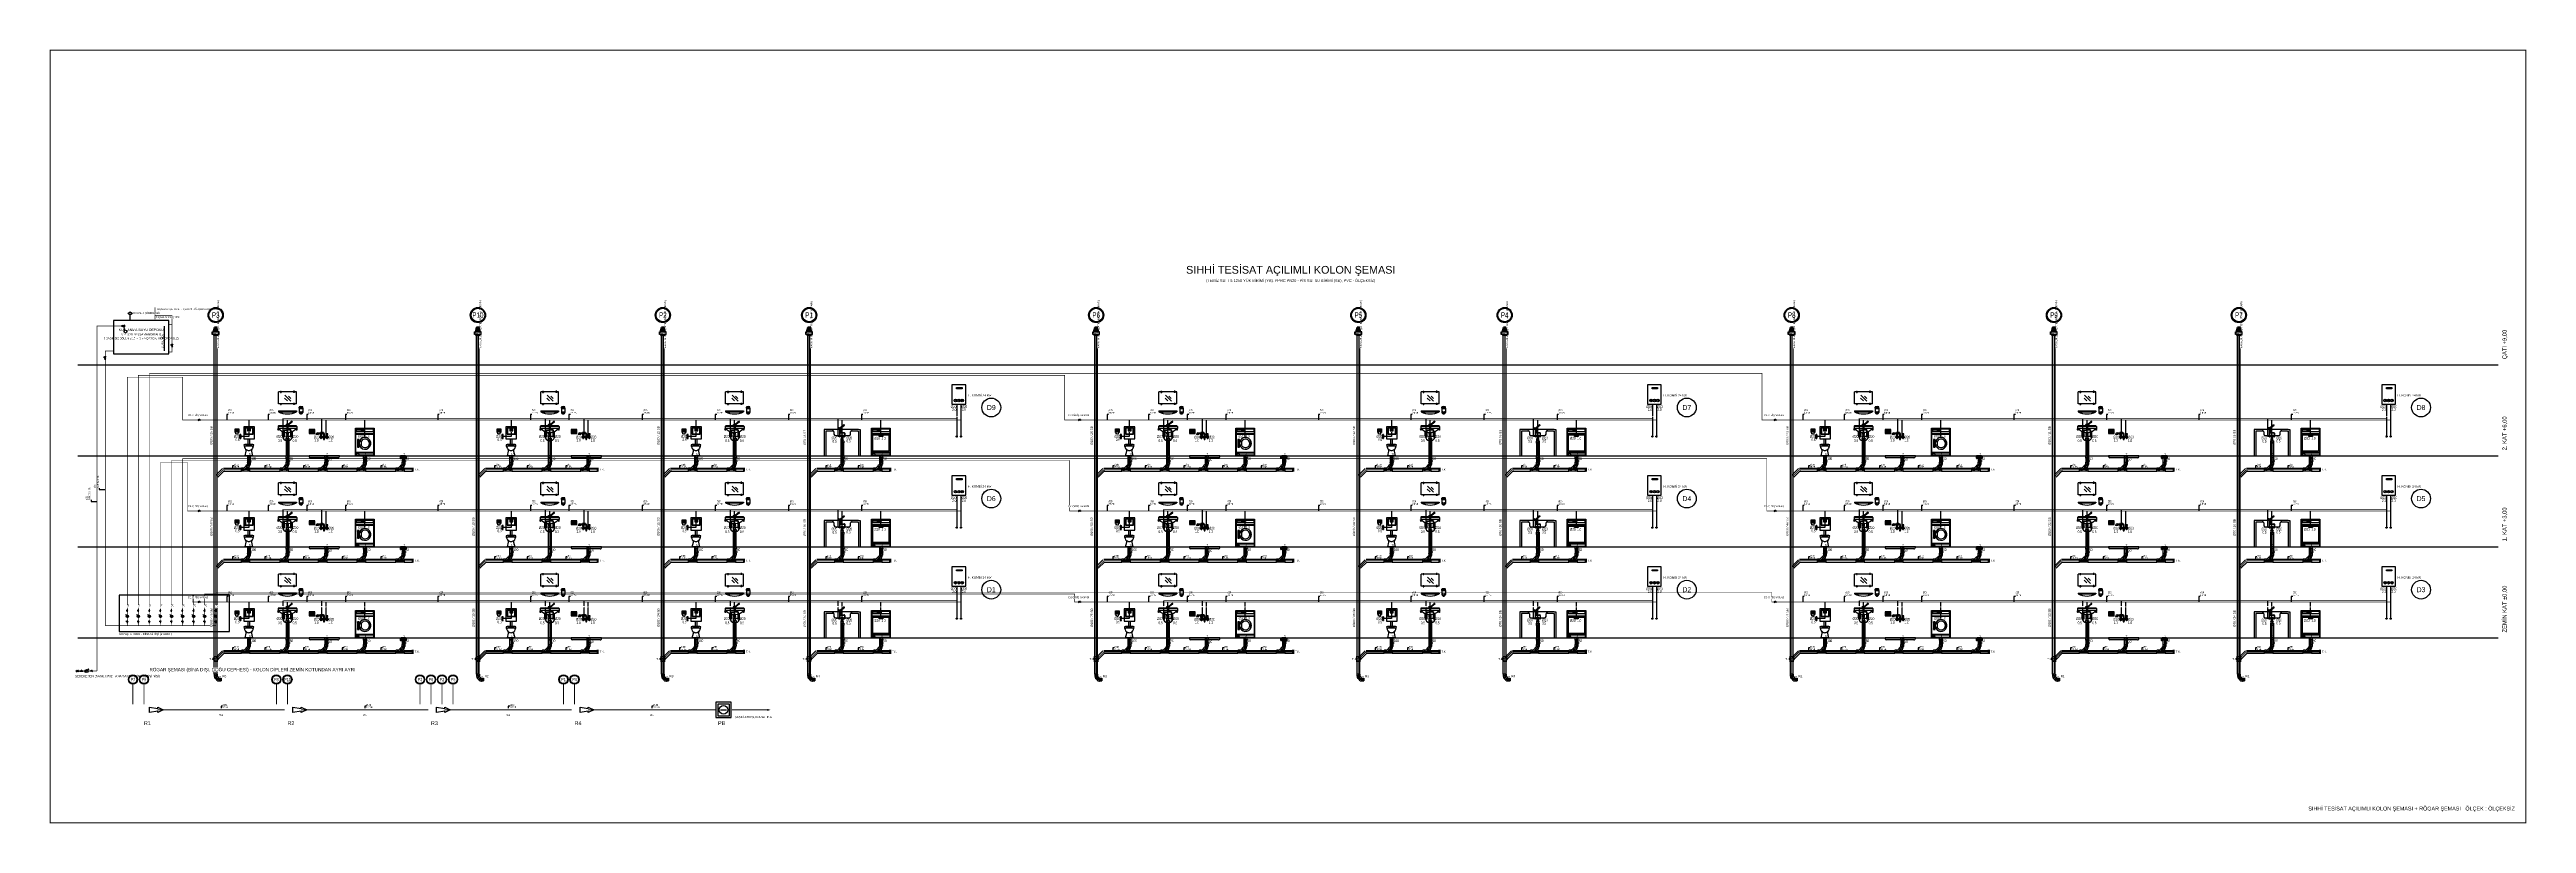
# Model space of a CAD drawing. Header units: centimetres. Extents: x -3962 to 30527, y -2 to 2802.
# Drawn here: x 15038 to 24012, y -2 to 2802 of the extents above; entities that cross this region are included whole.
import ezdxf
from ezdxf.enums import TextEntityAlignment as Align

# ---------------------------------------------------------------- set-up
doc = ezdxf.new("R2010")
doc.units = ezdxf.units.CM
for name, pattern in [('BASMA HATTI', [31, 25, -6]), ('PIS', [38, 30, -8]), ('PISSU HATTI', [26, 20, -6]), ('SICAK', [4.6, 4, -0.15, 0.075, -0.15, 0.075, -0.15]), ('SOGUK', [4.375, 4, -0.15, 0.075, -0.15]), ('YAGMUR HATTI', [36, 30, -6])]:
    doc.linetypes.add(name, pattern=pattern)
for name, color, linetype in [('MTY-PIS-SU-BORUSU', 6, 'PIS'), ('MTY-PISSU-BORU', 6, 'CONTINUOUS'), ('MTY-PISSU-BORU-TAVANDAN', 6, 'PISSU HATTI'), ('MTY-PISSU-CAP', 211, 'CONTINUOUS'), ('MTY-PISSU-KOLONNO', 211, 'CONTINUOUS'), ('MTY-PVC', 43, 'CONTINUOUS'), ('MTY-ROGAR', 5, 'CONTINUOUS'), ('MTY-SICAKSU-BORU', 1, 'BASMA HATTI'), ('MTY-SOGUKSU-BORU', 5, 'CONTINUOUS'), ('MTY-TEFRIS', 15, 'CONTINUOUS'), ('MTY-TEMIZSU-CAP', 101, 'CONTINUOUS'), ('MTY-VANA', 1, 'CONTINUOUS'), ('MTY-YUK-BIRIMI', 7, 'CONTINUOUS'), ('ROTAS-CIHAZ', 135, 'CONTINUOUS'), ('ROTAS-KAT-ADI', 1, 'CONTINUOUS'), ('ROTAS-PAFTA', 7, 'CONTINUOUS'), ('ROTAS-PIS-SU-BORUSU', 6, 'PIS'), ('ROTAS-PISSU-CAP', 211, 'CONTINUOUS'), ('ROTAS-PISSU-KOLONNO', 211, 'CONTINUOUS'), ('ROTAS-PVC', 43, 'CONTINUOUS'), ('ROTAS-RAST-TEM-SU-DEPOSU', 11, 'CONTINUOUS'), ('ROTAS-ROGAR', 5, 'CONTINUOUS'), ('ROTAS-SEMA', 8, 'CONTINUOUS'), ('ROTAS-SICAKSU-BORU', 1, 'BASMA HATTI'), ('ROTAS-SOGUKSU-BORU', 5, 'CONTINUOUS'), ('ROTAS-TEFRIS', 15, 'CONTINUOUS'), ('ROTAS-TEMIZSU-CAP', 101, 'CONTINUOUS'), ('ROTAS-VANA', 1, 'CONTINUOUS'), ('ROTAS-YAGMUR-BORUSU', 3, 'YAGMUR HATTI'), ('ROTAS-YAGMUR-BORUSU-CAP', 3, 'CONTINUOUS'), ('ROTAS-YAZI', 7, 'CONTINUOUS')]:
    doc.layers.add(name, color=color, linetype=linetype)
doc.styles.add('ANOTATIVO', font='arial.ttf')
doc.styles.add('CAP', font='wturkce.SHX', dxfattribs={"width": 0.65})
doc.styles.add('MTY_CAP', font='wturkce.SHX', dxfattribs={"width": 0.65, "height": 20})
doc.styles.add('MTYCAPLT', font='arial.ttf', dxfattribs={"width": 0.65, "height": 1})
doc.styles.add('ROTAS', font='arial.ttf')
doc.linetypes.add('PİS SU', pattern='A,6,-0.4,[")",Standard,S=1,R=0,X=-0.1,Y=-0.375],-0.2', length=6.6)

# ---------------------------------------------------------------- blocks, each defined once
blk = doc.blocks.new('MTY-KURESEL VANA')
at = {"layer": 'MTY-VANA'}
for p, q in [((0, 0), (0, 8)), ((0, 8), (8, 8))]:
    blk.add_line(p, q, dxfattribs=at)
blk.add_lwpolyline([(-10, 5), (-10, -5), (10, 5), (10, -5), (-10, 5)], dxfattribs=at)
at = {"layer": 'MTY-VANA', "style": 'MTYCAPLT', "width": 0.65}
blk.add_attdef('CAP', text='', height=10, dxfattribs=at).set_placement((-1, 0), align=Align.CENTER)
blk = doc.blocks.new('MTY-PISLIK TUTUCU')
at = {"layer": 'MTY-VANA'}
for p, q in [((-10, -5), (-10, 5)), ((-10, 0), (10, 0)), ((10, -5), (10, 5))]:
    blk.add_line(p, q, dxfattribs=at)
at = {"layer": 'MTY-VANA', "color": 1, "ltscale": 75}
for p, q in [((-6, 6), (-1, 10)), ((5, 0), (-4, 8))]:
    blk.add_line(p, q, dxfattribs=at)
at = {"layer": 'MTY-VANA', "style": 'CAP', "width": 0.65}
blk.add_attdef('CAP', text='', height=5, dxfattribs=at).set_placement((0, 0), align=Align.CENTER)
blk = doc.blocks.new('MTY-SU SAYACI')
at = {"layer": 'MTY-VANA'}
blk.add_hatch(color=256, dxfattribs=at).paths.add_polyline_path([(10, 10), (6, 7), (7, 6)])
for p, q in [((-7, -7), (6, 6)), ((6, 7), (10, 10)), ((7, 6), (6, 7)), ((7, 6), (10, 10))]:
    blk.add_line(p, q, dxfattribs=at)
blk.add_circle((0, 0), 7, dxfattribs=at)
blk.add_attdef('CAP', (2, 1), '', height=2.5, rotation=225, dxfattribs=at)
blk = doc.blocks.new('MTY-CEKVALF VANA')
at = {"layer": 'MTY-VANA'}
h = blk.add_hatch(color=256, dxfattribs=at)
edge = h.paths.add_edge_path()
edge.add_arc((-10, 5), 1.41, 180, 540, ccw=False)
for p, q in [((-10, -5), (-10, 5)), ((-10, 5), (10, -5)), ((-6, 5), (6, 5)), ((6, 5), (0, 7)), ((10, -5), (10, 5))]:
    blk.add_line(p, q, dxfattribs=at)
at = {"layer": 'MTY-VANA', "style": 'CAP', "width": 0.65}
blk.add_attdef('CAP', text='', height=5, rotation=153.4349, dxfattribs=at).set_placement((0, 0), align=Align.CENTER)
blk = doc.blocks.new('MTY-TEMIZ SU CAP MB')
at = {"layer": 'MTY-TEMIZSU-CAP'}
for p, q in [((0.8, 3.1), (0, 3.1)), ((0, 3.1), (0, 0))]:
    blk.add_line(p, q, dxfattribs=at)
at = {"layer": 'MTY-TEMIZSU-CAP', "style": 'MTY_CAP', "width": 0.65}
for tag, p in [('SOCP_001', (0.8, 4.9)), ('SCCP_001', (0.8, 1.9))]:
    blk.add_attdef(tag, p, '', height=1, dxfattribs=at)
at = {"layer": 'MTY-YUK-BIRIMI', "color": 101, "style": 'MTY_CAP', "width": 0.65}
for tag, p in [('SO_001', (0.8, 3.4)), ('SC_001', (0.8, 0.4))]:
    blk.add_attdef(tag, p, '', height=1, dxfattribs=at)
blk = doc.blocks.new('KLOZET1 KOLON')
at = {"layer": 'MTY-SOGUKSU-BORU', "linetype": 'SOGUK', "ltscale": 10}
for p, q in [((0, 130), (0, 70)), ((-30.7, 75), (-30.7, 65)), ((0, 70), (-30.7, 70))]:
    blk.add_line(p, q, dxfattribs=at)
at = {"layer": 'MTY-TEFRIS', "color": 2}
for p, q in [((-49.8, 84.5), (-49.8, 97.9)), ((-49.8, 97.9), (-36.4, 97.9)), ((-48.8, 86.3), (-48.8, 96.1)), ((-48.1, 91.9), (-48.8, 91.9)), ((-48.8, 91.9), (-48.8, 90.5)), ((-48.8, 90.5), (-48.1, 90.5)), ((-48.1, 93.7), (-48.1, 88.7)), ((-48.1, 93.7), (-38, 93.7)), ((-48.1, 90.5), (-48.1, 91.9)), ((-38, 91.2), (-48.1, 91.2)), ((-48, 96.9), (-38.2, 96.9)), ((-38, 93.7), (-38, 88.7)), ((-38, 91.9), (-37.4, 91.9)), ((-38, 90.5), (-38, 91.9)), ((-37.4, 90.5), (-38, 90.5)), ((-37.4, 96.1), (-37.4, 86.3)), ((-37.4, 91.9), (-37.4, 90.5)), ((-36.4, 97.9), (-36.4, 84.5)), ((20.3, 105.4), (-18.6, 105.4)), ((-18.6, 105.4), (-18.6, 61.1)), ((15.7, 101.5), (-13.9, 101.5)), ((-13.9, 101.5), (-13.9, 78.2)), ((14.2, 100.1), (-12.5, 100.1)), ((-12.5, 100.1), (-12.5, 79.6)), ((6.2, 98.3), (-4.5, 98.3)), ((-4.5, 98.3), (-4.5, 91)), ((-4.5, 91), (6.2, 91)), ((3.5, 97), (-1.3, 97)), ((-1.3, 97), (-1.3, 94.3)), ((-1.3, 94.3), (3.5, 94.3)), ((3.5, 94.3), (3.5, 97)), ((6.2, 91), (6.2, 98.3)), ((14.2, 79.6), (14.2, 100.1)), ((15.7, 78.2), (15.7, 101.5)), ((20.3, 61.1), (20.3, 105.4)), ((-47.3, 84.5), (-49.8, 84.5)), ((-48.1, 88.7), (-38, 88.7)), ((-47.3, 85.5), (-48, 85.5)), ((-47.3, 78.6), (-47.3, 88.7)), ((-45.3, 79.8), (-47.3, 78.6)), ((-45.3, 79.8), (-44.6, 78.4)), ((-43.8, 79.6), (-44.6, 78.4)), ((-43.8, 79.6), (-43.1, 78.8)), ((-42.2, 79.6), (-43.1, 78.8)), ((-42.2, 79.6), (-41.4, 78.5)), ((-40.6, 79.8), (-41.4, 78.5)), ((-40.6, 79.8), (-38.9, 78.6)), ((-38.9, 78.6), (-38.9, 88.7)), ((-38.9, 78.6), (-38.9, 88.7)), ((-38.2, 85.5), (-38.9, 85.5)), ((-36.4, 84.5), (-38.9, 84.5)), ((-18.6, 61.1), (20.3, 61.1)), ((17.9, 40), (-17.9, 40)), ((-14.2, 41.5), (-15.4, 40)), ((14.4, 41.5), (-14.2, 41.5)), ((-13.9, 78.2), (15.7, 78.2)), ((-13.2, 0), (-9.4, 17)), ((13.2, 0), (-13.2, 0)), ((-12.5, 79.6), (14.2, 79.6)), ((10.9, 35), (-10.9, 35)), ((-3.1, 61.1), (-3.1, 41.5)), ((2.9, 61.1), (2.9, 41.5)), ((9.4, 17), (13.2, 0)), ((14.4, 41.5), (15.6, 40)), ((-13.2, 0), (13.2, 0))]:
    blk.add_line(p, q, dxfattribs=at)
at = {"layer": 'MTY-TEFRIS', "color": 4}
for centre, radius in [((-30.7, 75), 1.54), ((-30.7, 65), 1.54), ((-30.7, 75), 1.1), ((-30.7, 65), 1.1)]:
    blk.add_circle(centre, radius, dxfattribs=at)
at = {"layer": 'MTY-TEFRIS', "color": 2}
for centre, radius, start, end in [((-48, 96.1), 0.84, 90, 180), ((-38.2, 96.1), 0.84, 0, 90), ((-48, 86.3), 0.84, 180, 270), ((-38.2, 86.3), 0.84, 270, 360), ((15.3, 43.1), 33.3, 185.34064, 219.04334), ((-10.9, 29), 6, 90, 150.54771), ((-15.3, 18.3), 6, 347.31961, 39.04334), ((0, 32.2), 13, 223.67167, 316.32833), ((15.3, 18.3), 6, 140.95666, 192.68039), ((-15.3, 43.1), 33.3, 320.95666, 354.65936), ((10.9, 29), 6, 29.45229, 90)]:
    blk.add_arc(centre, radius, start, end, dxfattribs=at)
at = {"layer": 'MTY-TEFRIS', "color": 4}
for centre, radius, start, end in [((-30.7, 75), 2.22, 144.42463, 215.30307), ((-30.7, 65), 2.22, 144.34276, 215.22121), ((-32.5, 76.7), 0.321, 49.13539, 220.58802), ((-32.5, 73.3), 0.321, 139.13539, 310.58802), ((-32.5, 66.7), 0.321, 49.05352, 220.50616), ((-32.5, 63.3), 0.321, 139.05352, 310.50616), ((-34.6, 75), 2.44, 9.69149, 38.67071), ((-34.6, 75), 2.44, 320.91318, 350.03622), ((-34.6, 65), 2.44, 9.60962, 38.58885), ((-34.6, 65), 2.44, 320.83131, 349.95435), ((-30.7, 78.9), 2.44, 231.05269, 260.03192), ((-30.8, 71.1), 2.44, 99.68719, 128.81024), ((-30.7, 68.9), 2.44, 230.97083, 259.95006), ((-30.8, 61.1), 2.44, 99.60533, 128.72837), ((-30.7, 75), 2.22, 101.18793, 125.29878), ((-30.7, 75), 2.22, 234.42033, 305.29878), ((-30.7, 65), 2.22, 101.10606, 125.21692), ((-30.7, 65), 2.22, 234.33847, 305.21692), ((-30.7, 75), 2.22, 54.42033, 101.18793), ((-30.7, 65), 2.22, 54.33847, 101.10606), ((-30.7, 78.9), 2.44, 279.68719, 308.81024), ((-30.8, 71.1), 2.44, 51.05269, 80.03192), ((-30.7, 68.9), 2.44, 279.60533, 308.72837), ((-30.8, 61.1), 2.44, 50.97083, 79.95006), ((-26.9, 75), 2.44, 140.91318, 170.03622), ((-26.9, 75), 2.44, 189.69149, 218.67071), ((-26.9, 65), 2.44, 140.83131, 169.95435), ((-26.9, 65), 2.44, 189.60962, 218.58885), ((-29, 76.7), 0.321, 319.13539, 130.58802), ((-29, 73.3), 0.321, 229.13539, 40.58802), ((-29, 66.7), 0.321, 319.05352, 130.50616), ((-29, 63.3), 0.321, 229.05352, 40.50616), ((-30.7, 75), 2.22, 341.62361, 35.30307), ((-30.7, 75), 2.22, 324.42463, 341.62361), ((-30.7, 65), 2.22, 341.54174, 35.22121), ((-30.7, 65), 2.22, 324.34276, 341.54174)]:
    blk.add_arc(centre, radius, start, end, dxfattribs=at)
at = {"layer": 'MTY-TEMIZSU-CAP', "lineweight": -3, "ltscale": 100}
blk.add_line((-30.7, 70), (-33.9, 70), dxfattribs=at)
at = {"layer": 'MTY-PISSU-CAP', "lineweight": -3, "ltscale": 100, "style": 'CAP', "width": 0.65}
blk.add_attdef('PSCP', text='', height=10, dxfattribs=at).set_placement((0, -10), align=Align.MIDDLE_LEFT)
at = {"layer": 'MTY-TEMIZSU-CAP', "color": 101, "style": 'CAP', "width": 0.65}
blk.add_attdef('SOCP', text='', height=10, dxfattribs=at).set_placement((-33.9, 70), align=Align.MIDDLE_RIGHT)
at = {"layer": 'MTY-YUK-BIRIMI', "color": 101, "style": 'CAP', "width": 0.65}
blk.add_attdef('SO', text='', height=10, dxfattribs=at).set_placement((-33.9, 58.3), align=Align.MIDDLE_RIGHT)
at = {"layer": 'MTY-YUK-BIRIMI', "color": 211, "lineweight": -3, "ltscale": 100, "style": 'CAP', "width": 0.65}
blk.add_attdef('PS', text='', height=10, dxfattribs=at).set_placement((0, 5), align=Align.MIDDLE_LEFT)
blk = doc.blocks.new('PVC CATAL SAG')
at = {"layer": 'MTY-PIS-SU-BORUSU', "linetype": 'PİS SU', "ltscale": 5}
for p, q in [((0, 0), (0, -23)), ((3, -50), (-27, -50)), ((-1.8, -35.3), (-16.1, -49.8)), ((0, -23), (0, -31))]:
    blk.add_line(p, q, dxfattribs=at)
blk.add_arc((-6, -31), 6, 315, 0, dxfattribs=at)
at = {"layer": 'MTY-PISSU-CAP', "lineweight": -3, "ltscale": 100}
for p, q in [((0, -15.8), (0, -25.8)), ((10, -18.9), (0, -18.9))]:
    blk.add_line(p, q, dxfattribs=at)
at = {"layer": 'MTY-PVC', "color": 43}
for p, q in [((-5.5, 0), (-5.5, -0.6)), ((-25.9, -44.7), (-27, -45)), ((-27, -55), (-27, -45)), ((-25.9, -55.3), (-27, -55)), ((-25.9, -55.3), (-25.9, -44.7)), ((-20.3, -44.7), (-25.9, -44.7)), ((-20.3, -55.3), (-25.9, -55.3)), ((-19.7, -44.5), (-20.3, -44.5)), ((-20.3, -44.7), (-20.3, -44.5)), ((-20.3, -55.3), (-20.3, -44.7)), ((-20.3, -55.5), (-20.3, -55.3)), ((-19.7, -55.5), (-20.3, -55.5)), ((-19.7, -45), (-19.7, -44.5)), ((-19.7, -55), (-19.7, -45)), ((-19.3, -45), (-19.7, -45)), ((-19.7, -55.5), (-19.7, -55)), ((-19.3, -55), (-19.7, -55)), ((-18.5, -45), (-19.3, -45)), ((-19.3, -45), (-19.3, -55)), ((-19.3, -45), (-19.3, -55)), ((-19.3, -55), (-19.3, -45)), ((-19.3, -45), (-19.3, -55)), ((-4, -55), (-19.3, -55)), ((-11.2, -37.7), (-18.5, -45)), ((-16.5, -50), (-18.5, -45)), ((-4.4, -45), (-16.5, -50)), ((-10.6, -36.7), (-11.2, -37.7)), ((-11.2, -37.7), (-4.1, -44.7)), ((-6.2, -32.3), (-10.6, -36.7)), ((-10.6, -36.7), (-3.1, -44.2)), ((-5.9, -31.7), (-6.3, -32.1)), ((-5.9, -31.7), (-6.3, -32.1)), ((-6.3, -32.1), (-6.2, -32.3)), ((-6.3, -32.1), (-6.2, -32.3)), ((-6.2, -32.3), (1.3, -39.8)), ((-5.9, -31.7), (-5.6, -32)), ((-5.9, -31.7), (-5.6, -32)), ((-5.3, -31.7), (-5.6, -32)), ((-5.6, -32), (1.5, -39.1)), ((5.5, 0), (-5.5, 0)), ((-5.3, -0.6), (-5.5, -0.6)), ((-5.5, -23), (-5.5, -23.6)), ((-5.5, -23), (-5, -23)), ((-5.5, -23.6), (-5.3, -23.6)), ((5.3, -0.6), (-5.3, -0.6)), ((-5.3, -0.6), (-5.3, -6.9)), ((5.3, -6.9), (-5.3, -6.9)), ((-5.3, -6.9), (-5, -8)), ((-5.3, -23.6), (5.3, -23.6)), ((-5.3, -23.6), (-5.3, -29.9)), ((-5.3, -29.9), (5.3, -29.9)), ((-5.3, -29.9), (-5, -31)), ((-5.3, -31.7), (1.8, -38.8)), ((5, -8), (-5, -8)), ((-5, -8), (-5, -22.9)), ((-5, -23), (5, -23)), ((-5, -31), (5, -31)), ((-4.1, -44.7), (-4.4, -45)), ((-4, -45), (-4.4, -45)), ((-3.1, -44.2), (-4.1, -44.7)), ((-2.9, -44.7), (-4, -45)), ((-4, -45), (-4, -55)), ((-2.9, -55.3), (-4, -55)), ((1.3, -39.8), (-3.1, -44.2)), ((2.4, -44.7), (-2.9, -44.7)), ((-2.9, -44.7), (-2.9, -55.3)), ((2.4, -55.3), (-2.9, -55.3)), ((1.3, -39.8), (1.5, -39.9)), ((1.3, -39.8), (1.5, -39.9)), ((1.8, -38.8), (1.5, -39.1)), ((1.5, -39.1), (1.9, -39.5)), ((1.5, -39.1), (1.9, -39.5)), ((1.9, -39.5), (1.5, -39.9)), ((1.9, -39.5), (1.5, -39.9)), ((3, -44.5), (2.4, -44.5)), ((2.4, -44.5), (2.4, -44.7)), ((2.4, -44.7), (2.4, -55.3)), ((2.4, -55.3), (2.4, -55.5)), ((3, -55.5), (2.4, -55.5)), ((3, -44.5), (3, -45)), ((3, -45), (3, -55)), ((3, -55), (3, -55.5)), ((5.3, -6.9), (5, -8)), ((5, -8), (5, -22.9)), ((5, -23), (5.5, -23)), ((5.3, -29.9), (5, -31)), ((5.5, -0.6), (5.3, -0.6)), ((5.3, -0.6), (5.3, -6.9)), ((5.3, -23.6), (5.5, -23.6)), ((5.3, -23.6), (5.3, -29.9)), ((5.5, 0), (5.5, -0.6)), ((5.5, -23), (5.5, -23.6))]:
    blk.add_line(p, q, dxfattribs=at)
for radius in [1, 11]:
    blk.add_arc((-6, -31), radius, 315, 0, dxfattribs=at)
blk = doc.blocks.new('LAVABO1 KOLON')
at = {"layer": 'MTY-PISSU-BORU-TAVANDAN', "linetype": 'PİS SU', "ltscale": 5}
blk.add_line((0, 63.4), (0, 0), dxfattribs=at)
at = {"layer": 'MTY-PVC', "color": 43}
for p, q in [((-5.5, 63.4), (-5.5, 62.8)), ((-5, 63.4), (-5.5, 63.4)), ((-5.3, 62.8), (-5.5, 62.8)), ((5.3, 62.8), (-5.3, 62.8)), ((-5.3, 62.8), (-5.3, 56.5)), ((5.3, 56.5), (-5.3, 56.5)), ((-5.3, 56.5), (-5, 55.4)), ((5, 63.4), (-5, 63.4)), ((5, 55.4), (-5, 55.4)), ((-5, 55.4), (-5, 0)), ((5.5, 63.4), (5, 63.4)), ((5.3, 56.5), (5, 55.4)), ((5, 55.4), (5, 0)), ((5.5, 62.8), (5.3, 62.8)), ((5.3, 62.8), (5.3, 56.5)), ((5.5, 63.4), (5.5, 62.8))]:
    blk.add_line(p, q, dxfattribs=at)
at = {"layer": 'MTY-SICAKSU-BORU', "linetype": 'SICAK', "ltscale": 10}
for p, q in [((-15, 70), (-15, 135)), ((-13.1, 70), (-15.1, 70))]:
    blk.add_line(p, q, dxfattribs=at)
at = {"layer": 'MTY-SOGUKSU-BORU', "linetype": 'SOGUK', "ltscale": 10}
for p, q in [((0, 70), (0, 130)), ((11.8, 70), (0, 70))]:
    blk.add_line(p, q, dxfattribs=at)
at = {"layer": 'MTY-TEFRIS', "color": 2}
for p, q in [((-32.6, 188.2), (-32.6, 231.6)), ((-25.8, 231.6), (-32.6, 231.6)), ((-25.8, 188.2), (-32.6, 188.2)), ((-25.8, 234.1), (-22.5, 234.1)), ((-25.8, 234.1), (-25.8, 229.7)), ((-25.8, 232.4), (-22.5, 232.4)), ((-25.8, 229.7), (-22.5, 229.7)), ((-25.8, 190.1), (-22.5, 190.1)), ((-25.8, 190.1), (-25.8, 185.7)), ((-25.8, 187.4), (-22.5, 187.4)), ((-25.8, 185.7), (-22.5, 185.7)), ((-22.5, 234.1), (-22.5, 229.7)), ((22.4, 231.6), (-22.5, 231.6)), ((-22.5, 190.1), (-22.5, 185.7)), ((22.4, 188.2), (-22.5, 188.2)), ((-0.2, 199.3), (-10.4, 209.4)), ((12.7, 197.9), (-9.1, 219.8)), ((12.3, 207.7), (3.7, 216.3)), ((22.4, 234.1), (22.4, 229.7)), ((25.7, 234.1), (22.4, 234.1)), ((25.7, 232.4), (22.4, 232.4)), ((25.7, 229.7), (22.4, 229.7)), ((25.7, 190.1), (22.4, 190.1)), ((22.4, 190.1), (22.4, 185.7)), ((25.7, 187.4), (22.4, 187.4)), ((25.7, 185.7), (22.4, 185.7)), ((25.7, 234.1), (25.7, 229.7)), ((32.4, 231.6), (25.7, 231.6)), ((25.7, 190.1), (25.7, 185.7)), ((32.4, 188.2), (25.7, 188.2)), ((32.4, 188.2), (32.4, 231.6)), ((-32.6, 162.6), (32.4, 162.6)), ((-32.6, 162.6), (-32.6, 159.4)), ((-32.6, 159.4), (32.4, 159.4)), ((32.4, 162.6), (32.4, 159.4)), ((42.6, 172.3), (42.6, 176.3)), ((42.6, 172.3), (42.6, 157.3)), ((42.6, 171.7), (55.4, 171.7)), ((42.6, 160.5), (42.6, 157.3)), ((45, 157.3), (45, 159.2)), ((45.7, 159.9), (52.4, 159.9)), ((47, 152.7), (47, 151.7)), ((47.8, 150.9), (47, 151.7)), ((50.2, 150.9), (47.8, 150.9)), ((50.2, 150.9), (51, 151.7)), ((51, 152.7), (51, 151.7)), ((53, 157.3), (53, 159.2)), ((55.4, 172.3), (55.4, 176.3)), ((55.4, 172.3), (55.4, 157.3))]:
    blk.add_line(p, q, dxfattribs=at)
at = {"layer": 'MTY-TEFRIS', "color": 4}
for p, q in [((-34.2, 93.6), (-35, 97.9)), ((-33.9, 98.3), (-34.7, 98.3)), ((-34.2, 106.7), (-34.2, 99.2)), ((34.1, 106.3), (-34.2, 106.3)), ((34.1, 99.2), (-34.2, 99.2)), ((-33.9, 99.2), (-33.9, 96.7)), ((-32.4, 99.2), (-32.4, 96.7)), ((-31.6, 98.3), (-32.4, 98.3)), ((32.1, 108.5), (-32.3, 108.5)), ((-32.1, 93.6), (-31.3, 97.9)), ((-12.5, 94.4), (-12.5, 72.2)), ((-12.5, 94.4), (-1.8, 94.4)), ((-11.4, 93.4), (-11.4, 72.2)), ((-11.4, 93.4), (-0.8, 93.4)), ((-5, 112.8), (-5.2, 112.6)), ((-5.1, 111.1), (-3.4, 109.6)), ((-1.1, 110.9), (-3.5, 112.9)), ((-3.4, 106.7), (-3.4, 109.9)), ((3.2, 109.9), (-3.4, 109.9)), ((-3.4, 106.7), (3.2, 106.7)), ((-2.9, 106.7), (-2.9, 106.3)), ((-2.9, 106.3), (2.8, 106.3)), ((-2.2, 110), (-2.2, 109.9)), ((-2.1, 106.3), (-2.1, 106.1)), ((2, 106.1), (-2.1, 106.1)), ((-1.8, 106.1), (-1.8, 94.4)), ((13.4, 124.1), (-1.2, 110.9)), ((-1.1, 110.9), (-0.1, 110.9)), ((-0.8, 106.1), (-0.8, 93.4)), ((0.9, 110.9), (-0.1, 110.9)), ((0.6, 106.1), (0.6, 93.4)), ((11.3, 93.4), (0.6, 93.4)), ((1.7, 106.1), (1.7, 94.4)), ((12.4, 94.4), (1.7, 94.4)), ((2, 106.3), (2, 106.1)), ((15.9, 122.5), (2.1, 109.9)), ((2.8, 106.3), (2.8, 106.7)), ((3.2, 106.7), (3.2, 109.9)), ((11.3, 93.4), (11.3, 72.2)), ((12.4, 94.4), (12.4, 72.2)), ((13.3, 122.8), (13.4, 123.8)), ((13.3, 122.8), (15.5, 122.8)), ((13.7, 122.8), (13.7, 122.5)), ((17.2, 122.8), (13.7, 122.8)), ((13.7, 122.5), (17.2, 122.5)), ((14.5, 124.7), (15.5, 124.7)), ((16.5, 124.7), (15.5, 124.7)), ((17.7, 122.8), (15.5, 122.8)), ((17.2, 122.5), (17.2, 122.8)), ((17.7, 122.8), (17.6, 123.8)), ((32, 93.6), (31.2, 97.9)), ((31.5, 98.3), (32.3, 98.3)), ((32.3, 99.2), (32.3, 96.7)), ((33.8, 99.2), (33.8, 96.7)), ((33.8, 98.3), (34.6, 98.3)), ((34.1, 106.7), (34.1, 99.2)), ((34.1, 93.6), (34.8, 97.9)), ((-17.7, 71.9), (-17.7, 88.5)), ((-12, 72.2), (-13.3, 72.2)), ((-13.3, 72.2), (-13.3, 71.8)), ((-13.3, 71.8), (-12, 71.8)), ((-12.5, 71.8), (-12.5, 70)), ((-12.5, 71.8), (-12.5, 70)), ((-12.5, 70), (-11.4, 70)), ((-12, 72.2), (-10.6, 72.2)), ((-10.6, 71.8), (-12, 71.8)), ((-11.4, 71.8), (-11.4, 70)), ((-11.4, 71.8), (-11.4, 70)), ((-10.6, 72.2), (-10.6, 71.8)), ((-5, 84.9), (-5, 83.5)), ((4.9, 84.6), (-5, 84.6)), ((-5, 83.5), (-0.1, 83.5)), ((-4.3, 70.2), (-4.3, 70.8)), ((-4.3, 70.8), (4.1, 70.8)), ((4.1, 70.2), (-4.3, 70.2)), ((-3.8, 79.2), (-3.8, 82.5)), ((3.7, 81.3), (-3.8, 81.3)), ((3.7, 80.2), (-3.8, 80.2)), ((-3.8, 70.8), (-3.8, 73.9)), ((-3.8, 65.1), (-3.8, 70.2)), ((-3, 76.1), (-3, 77.4)), ((-3, 77.4), (3, 77.4)), ((3, 76.8), (-3, 76.8)), ((3, 76.1), (-3, 76.1)), ((-1.1, 83.5), (-1.1, 83.1)), ((-1.1, 78.6), (-1.1, 77.4)), ((-1.1, 76.1), (-1.1, 75.2)), ((4.9, 83.5), (-0.1, 83.5)), ((1, 83.5), (1, 83.1)), ((1, 78.6), (1, 77.4)), ((1, 76.1), (1, 75.2)), ((3, 77.4), (3, 76.1)), ((3.7, 79.2), (3.7, 82.5)), ((3.7, 70.8), (3.7, 73.9)), ((3.7, 65.1), (3.7, 70.2)), ((4.1, 70.8), (4.1, 70.2)), ((4.9, 84.9), (4.9, 83.5)), ((11.8, 72.2), (10.5, 72.2)), ((10.5, 72.2), (10.5, 71.8)), ((10.5, 71.8), (11.8, 71.8)), ((11.3, 71.8), (11.3, 70)), ((11.3, 71.8), (11.3, 70)), ((12.4, 70), (11.3, 70)), ((11.8, 72.2), (13.2, 72.2)), ((13.2, 71.8), (11.8, 71.8)), ((12.4, 71.8), (12.4, 70)), ((12.4, 71.8), (12.4, 70)), ((13.2, 72.2), (13.2, 71.8)), ((17.7, 66.7), (17.7, 88.5))]:
    blk.add_line(p, q, dxfattribs=at)
for centre, radius in [((-34.5, 97.8), 0.254), ((-33.2, 93.6), 1.03), ((-33.2, 93.6), 0.556), ((-31.8, 97.8), 0.254), ((31.7, 97.8), 0.254), ((33, 93.6), 1.03), ((33, 93.6), 0.556), ((34.4, 97.8), 0.254)]:
    blk.add_circle(centre, radius, dxfattribs=at)
at = {"layer": 'MTY-TEFRIS', "color": 2}
for centre in [(-20.2, 155.8), (20, 155.8)]:
    blk.add_circle(centre, 0.437, dxfattribs=at)
at = {"layer": 'MTY-TEFRIS', "color": 4}
for centre, radius, start, end in [((-34.7, 98), 0.308, 97.40292, 189.73542), ((-32.2, 106.5), 2.01, 88.09528, 174.20104), ((-33.2, 96.7), 0.735, 180, 0), ((-0.1, 127.1), 42.5, 220.97797, 263.34526), ((-31.6, 98), 0.308, 350.26458, 82.59708), ((-4.3, 111.9), 1.08, 139.57371, 229.57371), ((-4.2, 112.1), 1.08, 49.57371, 139.57371), ((-1.1, 109.8), 1.08, 90, 174.07007), ((0.9, 109.8), 1.08, 5.92993, 90), ((-0.1, 127.1), 42.5, 276.65474, 319.02203), ((14.5, 123.6), 1.08, 90, 174.07007), ((16.5, 123.6), 1.08, 5.92993, 90), ((31.5, 98), 0.308, 97.40292, 189.73542), ((32.1, 106.5), 2.01, 5.79896, 91.90472), ((33, 96.7), 0.735, 180, 0), ((34.5, 98), 0.308, 350.26458, 82.59708), ((0.6, 73), 18.3, 183.67178, 339.66251), ((-12, 70), 1.09, 119.88579, 60.11421), ((-12, 70.1), 0.548, 189.04535, 350.95465), ((-0.1, 72.9), 10.3, 68.53271, 111.46729), ((-0.1, 88.8), 10.3, 248.53271, 291.46729), ((-0.1, 69.5), 5.8, 49.37058, 130.62942), ((-0.1, 69.5), 5.8, 229.37058, 310.62942), ((11.8, 70), 1.09, 119.88579, 60.11421), ((11.8, 70.1), 0.548, 189.04535, 350.95465)]:
    blk.add_arc(centre, radius, start, end, dxfattribs=at)
at = {"layer": 'MTY-TEFRIS', "color": 2}
for centre, radius, start, end in [((-0.1, 225.2), 73.4, 243.73196, 296.26804), ((-20.3, 155.2), 1.53, 324.18851, 183.54429), ((20.2, 155.2), 1.53, 356.45571, 215.81149), ((43.9, 176.3), 1.28, 103.34236, 180), ((43.9, 172.3), 1.28, 103.34236, 180), ((49, 150.7), 27.4, 78.61461, 101.38539), ((49, 146.7), 27.4, 78.61461, 101.38539), ((45.7, 159.2), 0.64, 90, 180), ((52.4, 159.2), 0.64, 0, 90), ((54.2, 176.3), 1.28, 0, 76.65764), ((54.2, 172.3), 1.28, 0, 76.65764)]:
    blk.add_arc(centre, radius, start, end, dxfattribs=at)
blk.add_ellipse((49, 157.3), major_axis=(6.4, 0), ratio=0.75, start_param=3.141593, end_param=6.283185, dxfattribs=at)
blk.add_open_spline([(45, 157.3), (45, 156.9), (45.1, 156.4), (45.6, 155.6), (46, 155.2), (46.9, 154.6), (47.4, 154.3), (48.6, 154.1), (50.1, 154.1), (50.5, 154.3), (51, 154.5), (52, 155.1), (52.4, 155.5), (52.9, 156.3), (53, 156.7), (53, 157.2), (53, 157.2), (53, 157.3)], degree=3, knots=[0, 0, 0, 0, 0.442663, 0.442663, 0.885326, 0.885326, 1.327989, 1.327989, 1.770652, 1.770652, 2.213315, 2.213315, 2.655978, 2.655978, 3.098641, 3.098641, 3.141579, 3.141579, 3.141579, 3.141579], dxfattribs=at)
at = {"layer": 'MTY-TEMIZSU-CAP'}
for p, q in [((-15.1, 70), (-18.9, 70)), ((12.9, 70), (18.8, 70))]:
    blk.add_line(p, q, dxfattribs=at)
at = {"layer": 'MTY-PISSU-CAP', "lineweight": -3, "ltscale": 100, "style": 'CAP', "width": 0.65}
blk.add_attdef('PSCP', text='', height=10, dxfattribs=at).set_placement((0, -10), align=Align.MIDDLE_LEFT)
at = {"layer": 'MTY-TEMIZSU-CAP', "color": 101, "style": 'CAP', "width": 0.65}
blk.add_attdef('SCCP', text='', height=10, dxfattribs=at).set_placement((-18.9, 70), align=Align.MIDDLE_RIGHT)
blk.add_attdef('SOCP', text='', height=10, dxfattribs=at).set_placement((18.8, 70), align=Align.MIDDLE_LEFT)
at = {"layer": 'MTY-YUK-BIRIMI', "color": 101, "style": 'CAP', "width": 0.65}
blk.add_attdef('SC', text='', height=10, dxfattribs=at).set_placement((-18.9, 55), align=Align.MIDDLE_RIGHT)
at = {"layer": 'MTY-YUK-BIRIMI', "color": 211, "lineweight": -3, "ltscale": 100, "style": 'CAP', "width": 0.65}
blk.add_attdef('PS', text='', height=10, dxfattribs=at).set_placement((0, 5), align=Align.MIDDLE_LEFT)
at = {"layer": 'MTY-YUK-BIRIMI', "color": 101, "style": 'CAP', "width": 0.65}
blk.add_attdef('SO', text='', height=10, dxfattribs=at).set_placement((18.8, 55), align=Align.MIDDLE_LEFT)
blk = doc.blocks.new('DUS TEKNESI1 KOLON')
at = {"layer": 'MTY-SICAKSU-BORU', "linetype": 'SICAK', "ltscale": 10}
blk.add_line((-15, 70), (-15, 135), dxfattribs=at)
at = {"layer": 'MTY-SOGUKSU-BORU', "linetype": 'SOGUK', "ltscale": 10}
blk.add_line((0, 70), (0, 130), dxfattribs=at)
at = {"layer": 'MTY-TEFRIS', "color": 2}
for p, q in [((-53.3, 92.9), (-61.9, 92.9)), ((-56.8, 91.5), (-56.8, 82.4)), ((-51.6, 94.9), (-53.3, 92.9)), ((-53.1, 91.5), (-53.1, 82.4)), ((-51.6, 94.9), (-49.9, 92.9)), ((-41.3, 92.9), (-49.9, 92.9)), ((-49.6, 91.5), (-49.6, 82.4)), ((-46, 91.5), (-46, 82.4))]:
    blk.add_line(p, q, dxfattribs=at)
at = {"layer": 'MTY-TEFRIS', "color": 4}
for p, q in [((48, 0), (-61.9, 0)), ((-61.9, -2.1), (-61.9, 0)), ((-36.4, 78.2), (-35.8, 80.2)), ((-36.4, 78.2), (-27.5, 78.2)), ((-31.4, 83.4), (-20.9, 83.4)), ((-27.5, 78.2), (-28, 79.9)), ((-26.7, 81.6), (-20.9, 81.6)), ((-21.2, 79.8), (-16, 79.8)), ((-20.3, 73.8), (-21.2, 79.8)), ((-20.9, 83.9), (-20.9, 81.1)), ((-20.9, 83.4), (-20.9, 81.6)), ((-16.9, 73.8), (-20.3, 73.8)), ((-20.3, 72.6), (-20.3, 71.4)), ((-20.3, 72.6), (-16.9, 72.6)), ((-19.5, 74.7), (-20.1, 78.9)), ((-20.1, 78.9), (-17, 78.9)), ((-19.6, 81.1), (-19.6, 83.9)), ((-17.6, 74.7), (-19.5, 74.7)), ((-19.4, 73.8), (-19.4, 72.6)), ((-19.4, 71.7), (-19.4, 71)), ((-19.4, 71.7), (-17.8, 71.7)), ((-18.2, 83.9), (-18.2, 81.1)), ((-17.8, 72.6), (-17.8, 73.8)), ((-17.8, 71.7), (-17.8, 71)), ((-17, 78.9), (-17.6, 74.7)), ((-16, 79.8), (-16.9, 73.8)), ((-16.9, 72.6), (-16.9, 71.4)), ((-16.8, 83.9), (-16.8, 81.1)), ((-16.8, 83.9), (-16.8, 81.1)), ((-15.5, 81.1), (-15.5, 83.9)), ((-14.1, 83.9), (-14.1, 81.1)), ((-12.8, 83.9), (-12.8, 81.1)), ((-11.4, 83.9), (-11.4, 81.1)), ((-10, 83.9), (-10, 81.1)), ((-5.7, 61.2), (-9.3, 61.2)), ((-9.3, 61.2), (-9, 58.7)), ((-9, 58.7), (-6.1, 58.7)), ((-8.9, 79.8), (-8.9, 79.7)), ((-8.9, 79.7), (-6.1, 79.7)), ((-8.9, 78.4), (-6.1, 78.4)), ((-8.9, 77), (-6.1, 77)), ((-8.9, 75.7), (-6.1, 75.7)), ((-6.1, 74.3), (-8.9, 74.3)), ((-8.9, 72.9), (-8.9, 71.3)), ((-8.9, 72.9), (-6.1, 72.9)), ((-8.9, 67.9), (-8.9, 61.2)), ((-6.1, 79.8), (-6.1, 79.7)), ((-6.1, 72.9), (-6.1, 71.3)), ((-6.1, 67.9), (-6.1, 61.2)), ((-6.1, 58.7), (-5.7, 61.2)), ((6.2, 79.8), (1, 79.8)), ((1, 79.8), (1.9, 73.8)), ((1.9, 73.8), (5.3, 73.8)), ((1.9, 72.6), (1.9, 71.4)), ((1.9, 72.6), (5.3, 72.6)), ((2, 78.9), (2.6, 74.7)), ((5.1, 78.9), (2, 78.9)), ((2.6, 74.7), (4.5, 74.7)), ((2.8, 72.6), (2.8, 73.8)), ((2.8, 71.7), (2.8, 71)), ((4.4, 71.7), (2.8, 71.7)), ((4.4, 73.8), (4.4, 72.6)), ((4.4, 71.7), (4.4, 71)), ((4.5, 74.7), (5.1, 78.9)), ((5.3, 73.8), (6.2, 79.8)), ((5.3, 72.6), (5.3, 71.4)), ((48, -2), (48, 0)), ((43, -7), (-56.9, -7))]:
    blk.add_line(p, q, dxfattribs=at)
at = {"layer": 'MTY-TEFRIS', "color": 2}
for points in [[(-41.3, 94.9), (-61.9, 94.9), (-61.9, 80.8), (-41.3, 80.8)], [(-42.9, 91.5), (-60.5, 91.5), (-60.5, 82.4), (-42.9, 82.4)]]:
    blk.add_lwpolyline(points, close=True, dxfattribs=at)
at = {"layer": 'MTY-TEFRIS', "color": 4}
blk.add_lwpolyline([(-28.6, 78.2), (-28.6, 77.6), (-35.4, 77.6), (-35.4, 78.2)], dxfattribs=at)
for points in [[(-15.9, 70.1, 0.052672), (-14.1, 70, 0.063671)], [(-15.6, 66.1, -0.043271), (-14.1, 66.2, -0.063671)], [(-14.1, 70, 0.063671), (-12, 70.2, 0.076686), (-10.3, 70.9, 0.001385), (-10.3, 71, 0.146881)], [(-14.1, 66.2, -0.063671), (-12, 65.9, -0.029659), (-11.3, 65.7, -0.001385)], [(-11.3, 65.7, 0.001385), (-11.3, 65.7, 0.076686), (-9.7, 65, 0.02385), (-8.9, 64.8, 0.063671)], [(-4.7, 71, 0.029659), (-5.3, 71.2, 0.063671), (-7.5, 71.5, 0.063671), (-9.7, 71.2, 0.029659), (-10.3, 71, 0.001385)], [(-6.1, 64.8, 0.02385), (-5.3, 65, 0.076686), (-3.7, 65.7, 0.001385), (-3.7, 65.7, 0.146881)], [(-0.9, 70, -0.063671), (-3, 70.2, -0.076686), (-4.7, 70.9, -0.001385), (-4.7, 71, -0.146881)], [(-3.7, 70.4, 0.001385), (-3.7, 70.5, 0.076686)], [(-0.9, 66.2, 0.063671), (-3, 65.9, 0.029659), (-3.7, 65.7, 0.001385)], [(0.9, 70.1, -0.052672), (-0.9, 70, -0.063671)], [(0.6, 66.1, 0.043271), (-0.9, 66.2, 0.063671)]]:
    blk.add_lwpolyline(points, format="xyb", dxfattribs=at)
for centre, radius, start, end in [((-31.4, 78.9), 4.54, 90, 162.72065), ((-26.7, 80.2), 1.36, 90, 195.03031), ((-16.6, 67.7), 5.24, 135.05017, 225.82954), ((-20.2, 83.9), 0.68, 0, 180), ((-20.2, 81.1), 0.68, 180, 0), ((-16.6, 67.7), 4.33, 130.27538, 225.82954), ((-18.6, 65), 1.92, 211.20705, 328.79295), ((-18.9, 83.9), 0.68, 0, 180), ((-18.9, 81.1), 0.68, 180, 0), ((-18.6, 65.4), 1.3, 218.96065, 321.6991), ((-17.5, 83.9), 0.68, 0, 180), ((-17.5, 81.1), 0.68, 180, 0), ((-20.6, 67.7), 4.33, 314.17046, 49.72462), ((-20.6, 67.7), 5.24, 314.17046, 44.94983), ((-16.2, 83.9), 0.68, 0, 180), ((-16.2, 81.1), 0.68, 180, 0), ((-14.8, 83.9), 0.68, 0, 180), ((-14.8, 81.1), 0.68, 180, 0), ((-13.4, 83.9), 0.68, 0, 180), ((-13.4, 81.1), 0.68, 180, 0), ((-12.1, 83.9), 0.68, 0, 180), ((-12.1, 81.1), 0.68, 180, 0), ((-10.7, 83.9), 0.68, 0, 180), ((-10.7, 81.1), 0.68, 180, 0), ((-10.2, 79.8), 4.08, 0, 87.34618), ((-10.2, 79.8), 1.36, 0, 82.02098), ((-7.5, 67.7), 2.25, 311.5146, 228.4854), ((-8.9, 79.1), 0.68, 90, 270), ((-8.9, 77.7), 0.68, 90, 270), ((-8.9, 76.3), 0.68, 90, 270), ((-8.9, 75), 0.68, 90, 270), ((-8.9, 73.6), 0.68, 90, 270), ((-7.5, 67.9), 1.35, 0, 180), ((-6.1, 79.1), 0.68, 270, 90), ((-6.1, 77.7), 0.68, 270, 90), ((-6.1, 76.3), 0.68, 270, 90), ((-6.1, 75), 0.68, 270, 90), ((-6.1, 73.6), 0.68, 270, 90), ((5.6, 67.7), 5.24, 135.05017, 225.82954), ((5.6, 67.7), 4.33, 130.27538, 225.82954), ((3.6, 65), 1.92, 211.20705, 328.79295), ((3.6, 65.4), 1.3, 218.3009, 321.03935), ((1.6, 67.7), 4.33, 314.17046, 49.72462), ((1.6, 67.7), 5.24, 314.17046, 44.94983), ((-56.9, -2), 5, 180.10635, 270), ((43, -2), 5, 270, 0.10635)]:
    blk.add_arc(centre, radius, start, end, dxfattribs=at)
at = {"layer": 'MTY-TEMIZSU-CAP'}
for p, q in [((-21.8, 67.7), (-24.3, 67.7)), ((6.8, 67.7), (8.5, 67.7))]:
    blk.add_line(p, q, dxfattribs=at)
at = {"layer": 'MTY-PISSU-CAP', "lineweight": -3, "ltscale": 100, "style": 'CAP', "width": 0.65}
blk.add_attdef('PSCP', text='', height=10, dxfattribs=at).set_placement((0, -12.9), align=Align.MIDDLE_LEFT)
at = {"layer": 'MTY-TEMIZSU-CAP', "color": 101, "style": 'CAP', "width": 0.65}
blk.add_attdef('SCCP', text='', height=10, dxfattribs=at).set_placement((-24.3, 67.7), align=Align.MIDDLE_RIGHT)
blk.add_attdef('SOCP', text='', height=10, dxfattribs=at).set_placement((8.5, 67.7), align=Align.MIDDLE_LEFT)
at = {"layer": 'MTY-YUK-BIRIMI', "color": 101, "style": 'CAP', "width": 0.65}
blk.add_attdef('SC', text='', height=10, dxfattribs=at).set_placement((-27.7, 55.8), align=Align.MIDDLE_RIGHT)
at = {"layer": 'MTY-YUK-BIRIMI', "color": 211, "lineweight": -3, "ltscale": 100, "style": 'CAP', "width": 0.65}
blk.add_attdef('PS', text='', height=10, dxfattribs=at).set_placement((-0.1, 5), align=Align.MIDDLE_LEFT)
at = {"layer": 'MTY-YUK-BIRIMI', "color": 101, "style": 'CAP', "width": 0.65}
blk.add_attdef('SO', text='', height=10, dxfattribs=at).set_placement((16, 50.6), align=Align.CENTER)
blk = doc.blocks.new('CAMASIR MAKINASI1 KOLON')
at = {"layer": 'MTY-SOGUKSU-BORU', "linetype": 'SOGUK', "ltscale": 10}
blk.add_line((0, 70), (0, 130), dxfattribs=at)
at = {"layer": 'MTY-TEFRIS', "color": 4}
for p, q in [((-32, 80.7), (32, 80.7)), ((-32, 78.6), (32, 78.6)), ((-32, 13.5), (32, 13.5)), ((-32, 11.4), (32, 11.4))]:
    blk.add_line(p, q, dxfattribs=at)
at = {"layer": 'MTY-TEFRIS', "color": 2}
blk.add_line((-12.9, 52.4), (-12.9, 38), dxfattribs=at)
at = {"layer": 'MTY-TEFRIS', "color": 4}
for points in [[(-33.8, 100), (33.8, 100), (33.8, 0), (-33.8, 0)], [(-20.2, 5.4), (-30.5, 5.4), (-30.5, 0), (-20.2, 0)]]:
    blk.add_lwpolyline(points, close=True, dxfattribs=at)
blk.add_lwpolyline([(-30.5, 1.8), (-32, 1.8), (-32, 98.2), (32, 98.2), (32, 1.8), (-20.2, 1.8)], dxfattribs=at)
at = {"layer": 'MTY-TEFRIS', "color": 2}
for points in [[(-31.2, 97.3), (31, 97.3), (31, 87.1), (-31.2, 87.1)], [(-29.3, 95.7), (-13.4, 95.7), (-13.4, 88.3), (-29.3, 88.3)], [(-11.6, 95.7), (0.9, 95.7), (0.9, 95.3), (-11.6, 95.3)], [(-11.6, 94.4), (0.9, 94.4), (0.9, 94), (-11.6, 94)], [(-11.6, 93.1), (0.9, 93.1), (0.9, 92.7), (-11.6, 92.7)], [(-11.6, 91.8), (0.9, 91.8), (0.9, 91.4), (-11.6, 91.4)], [(-11.6, 90.5), (0.9, 90.5), (0.9, 90), (-11.6, 90)], [(-21.4, 55), (-16.5, 55), (-16.5, 50.6), (-21.4, 50.6)], [(-21.4, 35.4), (-16.5, 35.4), (-16.5, 39.8), (-21.4, 39.8)], [(-11.6, 89.2), (0.9, 89.2), (0.9, 88.7), (-11.6, 88.7)], [(17.6, 50.1), (20.6, 50.1), (20.6, 40.4), (17.6, 40.4)]]:
    blk.add_lwpolyline(points, close=True, dxfattribs=at)
for points in [[(-20.4, 55), (-20.4, 59.1), (-26.4, 59.1), (-26.4, 31.2), (-20.4, 31.2), (-20.4, 35.4)], [(-20.4, 39.8), (-20.4, 50.6)]]:
    blk.add_lwpolyline(points, dxfattribs=at)
for centre in [(-25.4, 57.9), (-25.4, 32.4), (-21.5, 57.9), (-21.5, 32.4), (-20.4, 54.1), (-20.4, 51.5), (-20.4, 38.9), (-20.4, 36.3), (-17.4, 51.5), (-17.4, 38.9)]:
    blk.add_circle(centre, 0.522, dxfattribs=at)
for radius, start, end in [(21.3, 165.38153, 194.61847), (21.3, 207.37723, 152.62277), (15.7, 207.37723, 152.62277)]:
    blk.add_arc((1, 45.2), radius, start, end, dxfattribs=at)
at = {"layer": 'MTY-PISSU-CAP', "lineweight": -3, "ltscale": 100, "style": 'CAP', "width": 0.65}
blk.add_attdef('PSCP', text='', height=10, dxfattribs=at).set_placement((0, -10), align=Align.MIDDLE_LEFT)
at = {"layer": 'MTY-TEMIZSU-CAP', "color": 101, "style": 'CAP', "width": 0.65}
blk.add_attdef('SOCP', text='', height=10, dxfattribs=at).set_placement((-3.3, 71.5), align=Align.MIDDLE_RIGHT)
at = {"layer": 'MTY-YUK-BIRIMI', "color": 211, "lineweight": -3, "ltscale": 100, "style": 'CAP', "width": 0.65}
blk.add_attdef('PS', text='', height=10, dxfattribs=at).set_placement((0, 5), align=Align.MIDDLE_LEFT)
at = {"layer": 'MTY-YUK-BIRIMI', "color": 101, "style": 'CAP', "width": 0.65}
blk.add_attdef('SO', text='', height=10, dxfattribs=at).set_placement((2.5, 71.5), align=Align.MIDDLE_LEFT)
blk = doc.blocks.new('YER SUZGECI DN501 KOLON')
at = {"layer": 'MTY-TEFRIS', "color": 2}
for p, q in [((-9.5, 0), (-7.7, 0)), ((-7.7, 0), (-7.7, -1.4)), ((7.7, 0), (-7.7, 0)), ((-7.7, 0), (-7.7, -1.4)), ((-4.9, 0), (-6.3, 0)), ((-6.3, 0), (-6.3, -1.4)), ((-4.9, -1.1), (-6, 0)), ((-4.9, -0.4), (-5.3, 0)), ((-4.9, -0.1), (-5, 0)), ((-4.9, -1.4), (-4.9, 0)), ((-2.1, 0), (-3.5, 0)), ((-3.5, 0), (-3.5, -1.4)), ((-2.1, -1.1), (-3.2, 0)), ((-2.1, -0.4), (-2.5, 0)), ((-2.1, -0.1), (-2.2, 0)), ((-2.1, -1.4), (-2.1, 0)), ((0.7, -1.4), (-0.7, 0)), ((0.7, 0), (-0.7, 0)), ((-0.7, 0), (-0.7, -1.4)), ((0.7, -1.1), (-0.4, 0)), ((0.7, -0.6), (0.1, 0)), ((0.7, -0.4), (0.3, 0)), ((0.7, -0.1), (0.6, 0)), ((0.7, -1.4), (0.7, 0)), ((3.5, -1.4), (2.1, 0)), ((3.5, 0), (2.1, 0)), ((2.1, 0), (2.1, -1.4)), ((3.5, -1.1), (2.4, 0)), ((3.5, -0.6), (2.9, 0)), ((3.5, -0.4), (3.1, 0)), ((3.5, -0.1), (3.4, 0)), ((3.5, -1.4), (3.5, 0)), ((6.3, -1.4), (4.9, 0)), ((6.3, 0), (4.9, 0)), ((4.9, 0), (4.9, -1.4)), ((6.3, -1.1), (5.2, 0)), ((6.3, -0.6), (5.7, 0)), ((6.3, -0.4), (5.9, 0)), ((6.3, -0.1), (6.2, 0)), ((6.3, -1.4), (6.3, 0)), ((7.7, -1.4), (7.7, 0)), ((7.7, 0), (9.5, 0)), ((7.7, -1.4), (7.7, 0)), ((-10.5, -9), (-10.5, -1)), ((-5.3, -10), (-9.5, -10)), ((-9.1, -1.9), (-9.1, -8.1)), ((-7.7, -1.4), (-8.6, -1.4)), ((-8.6, -8.6), (-5.3, -8.6)), ((-7.7, -1.4), (7.7, -1.4)), ((-7.1, -8.6), (-6.3, -4.8)), ((-6.9, -8.6), (-7.1, -8.5)), ((-7, -8.3), (-6.5, -8.3)), ((-6.8, -8.6), (-7, -8.3)), ((-6.6, -8.6), (-6.8, -8.3)), ((-6.5, -8.5), (-6.7, -8.3)), ((-6.6, -8.6), (-5.8, -5)), ((-6.2, -6.3), (-6.6, -6)), ((-6.4, -6.3), (-6.6, -6.1)), ((-6.6, -6.3), (-6.1, -6.3)), ((-6.6, -6.3), (-6.6, -6.3)), ((-6, -6), (-6.5, -5.5)), ((-6.1, -6.1), (-6.5, -5.7)), ((-6.1, -6.3), (-6.5, -5.8)), ((-5.9, -5.5), (-6.4, -5.1)), ((-6, -5.7), (-6.4, -5.2)), ((-6, -5.8), (-6.4, -5.4)), ((-4.9, -1.4), (-6.3, 0)), ((-5.1, -1.4), (-6.3, -0.2)), ((-5.4, -1.4), (-6.3, -0.5)), ((-5.6, -1.4), (-6.3, -0.7)), ((-5.9, -1.4), (-6.3, -1)), ((-6.1, -1.4), (-6.3, -1.2)), ((-6.3, -1.4), (-4.9, -1.4)), ((-6.3, -4.8), (-4.3, -2.7)), ((-5.9, -5.2), (-6.3, -4.8)), ((-5.9, -5.4), (-6.3, -4.9)), ((-5.8, -5), (-6.2, -4.6)), ((-5.9, -5.1), (-6.2, -4.7)), ((-5.7, -4.9), (-6.1, -4.5)), ((-5.6, -4.8), (-6, -4.4)), ((-5.5, -4.7), (-5.9, -4.3)), ((-4.9, -0.9), (-5.8, 0)), ((-5.8, -5), (-4, -3.2)), ((-5.4, -4.6), (-5.8, -4.3)), ((-5.4, -4.5), (-5.7, -4.2)), ((-5.3, -4.4), (-5.6, -4.1)), ((-4.9, -0.6), (-5.5, 0)), ((-5.2, -4.3), (-5.5, -4)), ((-5, -4.2), (-5.4, -3.8)), ((-5.1, -4.3), (-5.4, -3.9)), ((-4.9, -4.1), (-5.3, -3.7)), ((-4.8, -4), (-5.2, -3.6)), ((-4.7, -3.9), (-5.1, -3.5)), ((-4.7, -3.8), (-5, -3.5)), ((-4.6, -3.7), (-4.9, -3.4)), ((-4.5, -3.6), (-4.8, -3.3)), ((-4.3, -3.5), (-4.7, -3.1)), ((-4.4, -3.5), (-4.7, -3.2)), ((-4.2, -3.4), (-4.6, -3)), ((-4.1, -3.3), (-4.5, -2.9)), ((-4, -3.2), (-4.4, -2.8)), ((-4, -3), (-4.3, -2.7)), ((-4, -2.7), (-4.3, -2.7)), ((-4, -2.8), (-4.2, -2.7)), ((-2.1, -1.4), (-3.5, 0)), ((-2.3, -1.4), (-3.5, -0.2)), ((-2.6, -1.4), (-3.5, -0.5)), ((-2.8, -1.4), (-3.5, -0.7)), ((-3.1, -1.4), (-3.5, -1)), ((-3.3, -1.4), (-3.5, -1.2)), ((-3.5, -1.4), (-2.1, -1.4)), ((-2.1, -0.9), (-3, 0)), ((-2.1, -0.6), (-2.7, 0)), ((0.5, -1.4), (-0.7, -0.2)), ((0.2, -1.4), (-0.7, -0.5)), ((0, -1.4), (-0.7, -0.7)), ((-0.3, -1.4), (-0.7, -1)), ((-0.5, -1.4), (-0.7, -1.2)), ((-0.7, -1.4), (0.7, -1.4)), ((0.7, -0.9), (-0.2, 0)), ((3.3, -1.4), (2.1, -0.2)), ((3, -1.4), (2.1, -0.5)), ((2.8, -1.4), (2.1, -0.7)), ((2.5, -1.4), (2.1, -1)), ((2.3, -1.4), (2.1, -1.2)), ((2.1, -1.4), (3.5, -1.4)), ((3.5, -0.9), (2.6, 0)), ((4.3, -2.7), (4, -2.7)), ((4, -3.2), (4, -3.2)), ((5.8, -5), (4, -3.2)), ((6.3, -4.9), (4.1, -2.7)), ((6.3, -4.8), (4.3, -2.7)), ((6.1, -1.4), (4.9, -0.2)), ((5.8, -1.4), (4.9, -0.5)), ((5.6, -1.4), (4.9, -0.7)), ((5.3, -1.4), (4.9, -1)), ((5.1, -1.4), (4.9, -1.2)), ((4.9, -1.4), (6.3, -1.4)), ((6.4, -5.1), (5.3, -4)), ((6.4, -5.3), (5.3, -4.2)), ((6.5, -5.6), (5.3, -4.4)), ((5.3, -8.6), (8.6, -8.6)), ((10, -10), (5.3, -10)), ((6.3, -0.9), (5.4, 0)), ((6.6, -8.6), (5.8, -5)), ((6.5, -5.8), (5.9, -5.1)), ((6.6, -6), (5.9, -5.4)), ((6.6, -6.2), (6, -5.6)), ((6.5, -6.3), (6, -5.8)), ((6.3, -6.3), (6.1, -6)), ((6.6, -6.3), (6.1, -6.3)), ((6.1, -6.3), (6.1, -6.3)), ((7.1, -8.6), (6.3, -4.8)), ((7, -8.3), (6.5, -8.3)), ((6.7, -8.6), (6.5, -8.5)), ((6.9, -8.6), (6.6, -8.3)), ((7, -8.6), (6.8, -8.3)), ((7.1, -8.4), (7, -8.3)), ((8.6, -1.4), (7.7, -1.4)), ((9.1, -8.1), (9.1, -1.9)), ((10.5, -1), (10.5, -9.5))]:
    blk.add_line(p, q, dxfattribs=at)
for centre, radius, start, end in [((-9.5, -1), 1, 90, 180), ((-9.5, -9), 1, 180, 270), ((-8.6, -1.9), 0.5, 90, 180), ((-8.6, -8.1), 0.5, 180, 270), ((8.6, -1.9), 0.5, 0, 90), ((8.6, -8.1), 0.5, 270, 0), ((9.5, -1), 1, 0, 90), ((10, -9.5), 0.5, 270, 0)]:
    blk.add_arc(centre, radius, start, end, dxfattribs=at)
at = {"layer": 'MTY-PISSU-CAP', "lineweight": -3, "ltscale": 100, "style": 'CAP', "width": 0.65}
blk.add_attdef('PSCP', text='', height=10, dxfattribs=at).set_placement((0, -10), align=Align.MIDDLE_LEFT)
at = {"layer": 'MTY-YUK-BIRIMI', "color": 211, "lineweight": -3, "ltscale": 100, "style": 'CAP', "width": 0.65}
blk.add_attdef('PS', text='', height=10, dxfattribs=at).set_placement((0, 5), align=Align.MIDDLE_LEFT)
blk = doc.blocks.new('MTY-PIS SU CAP SB')
at = {"layer": 'MTY-PISSU-CAP'}
for p, q in [((0.8, 1.2), (0, 1.2)), ((0, 1.2), (0, 0))]:
    blk.add_line(p, q, dxfattribs=at)
at = {"layer": 'MTY-PISSU-CAP', "style": 'MTY_CAP', "width": 0.65}
blk.add_attdef('PSCP_001', (0.8, 1.3), '', height=1, dxfattribs=at)
at = {"layer": 'MTY-YUK-BIRIMI', "color": 211, "style": 'MTY_CAP', "width": 0.65}
blk.add_attdef('PS_001', (0.8, 0.1), '', height=1, dxfattribs=at)
blk = doc.blocks.new('EVIYE1 KOLON')
at = {"layer": 'MTY-PISSU-BORU-TAVANDAN', "linetype": 'PİS SU', "ltscale": 5}
blk.add_line((0, 53.8), (0, 0), dxfattribs=at)
at = {"layer": 'MTY-PVC', "color": 43}
for p, q in [((-5.5, 53.3), (-5.5, 52.7)), ((-5, 53.3), (-5.5, 53.3)), ((-5.3, 52.7), (-5.5, 52.7)), ((5.3, 52.7), (-5.3, 52.7)), ((-5.3, 52.7), (-5.3, 46.5)), ((5.3, 46.5), (-5.3, 46.5)), ((-5.3, 46.5), (-5, 45.3)), ((5, 53.8), (-5, 53.8)), ((-5, 53.8), (-5, 53.3)), ((5, 53.3), (-5, 53.3)), ((5, 45.3), (-5, 45.3)), ((-5, 45.3), (-5, 0)), ((5, 53.8), (5, 53.3)), ((5.5, 53.3), (5, 53.3)), ((5.3, 46.5), (5, 45.3)), ((5, 45.3), (5, 0)), ((5.5, 52.7), (5.3, 52.7)), ((5.3, 52.7), (5.3, 46.5)), ((5.5, 53.3), (5.5, 52.7))]:
    blk.add_line(p, q, dxfattribs=at)
at = {"layer": 'MTY-SICAKSU-BORU', "linetype": 'SICAK', "ltscale": 10}
for p, q in [((-15, 69.9), (-15, 135)), ((-9.1, 69.9), (-15, 69.9))]:
    blk.add_line(p, q, dxfattribs=at)
at = {"layer": 'MTY-SOGUKSU-BORU', "linetype": 'SOGUK', "ltscale": 10}
for p, q in [((0, 70), (0, 130)), ((9.1, 69.9), (0, 70))]:
    blk.add_line(p, q, dxfattribs=at)
at = {"layer": 'MTY-TEFRIS', "color": 2}
for p, q in [((-65, 95.2), (-65, 0)), ((59.1, 95.2), (-65, 95.2)), ((59.1, 95.2), (65, 95.2)), ((65, 95.2), (65, 0)), ((-59, 89.2), (-59, 0)), ((-30.8, 89.2), (-59, 89.2)), ((56.7, 89.2), (30.8, 89.2)), ((56.7, 89.2), (59, 89.2)), ((59, 89.2), (59, 0))]:
    blk.add_line(p, q, dxfattribs=at)
at = {"layer": 'MTY-TEFRIS', "color": 4}
for p, q in [((33.1, 95.2), (-33.1, 95.2)), ((-33.1, 90.2), (-33, 90.2)), ((-11.9, 101.4), (-12.1, 101.2)), ((-12, 99.8), (-10.5, 98.5)), ((-8.4, 99.7), (-10.5, 101.5)), ((-4.4, 98.7), (-10.5, 98.7)), ((-10.5, 95.8), (-10.5, 98.7)), ((-10.5, 95.8), (-4.4, 95.8)), ((-10, 95.8), (-10, 95.4)), ((-10, 95.4), (-4.8, 95.4)), ((-9.6, 95.4), (-9.6, 72)), ((-9.3, 98.8), (-9.4, 98.7)), ((-8.6, 95.4), (-8.6, 72)), ((4.3, 111.2), (-8.4, 99.6)), ((-8.4, 99.6), (-7.4, 99.6)), ((-6.5, 99.6), (-7.4, 99.6)), ((-6.8, 95.4), (-6.8, 84.9)), ((-5.8, 95.4), (-5.8, 84.9)), ((6.6, 109.6), (-5.4, 98.7)), ((-4.8, 95.4), (-4.8, 95.8)), ((-4.4, 95.8), (-4.4, 98.7)), ((4.2, 110), (4.3, 110.8)), ((4.2, 110), (6.2, 110)), ((4.6, 110), (4.6, 109.6)), ((7.8, 110), (4.6, 110)), ((4.6, 109.6), (7.8, 109.6)), ((5.3, 111.7), (6.2, 111.7)), ((7.2, 111.7), (6.2, 111.7)), ((8.2, 110), (6.2, 110)), ((7.8, 109.6), (7.8, 110)), ((8.2, 110), (8.2, 110.8)), ((33.1, 90.2), (33, 90.2)), ((-30, 87.2), (-30, 78.2)), ((-25, 73.2), (25, 73.2)), ((-10.4, 72), (-10.4, 71.6)), ((-9.1, 72), (-10.4, 72)), ((-10.4, 71.6), (-9.1, 71.6)), ((-9.6, 71.6), (-9.6, 69.9)), ((-9.6, 69.9), (-8.6, 69.9)), ((-9.1, 72), (-7.9, 72)), ((-7.9, 71.6), (-9.1, 71.6)), ((-8.6, 71.6), (-8.6, 69.9)), ((-7.9, 72), (-7.9, 71.6)), ((-4.8, 83.9), (7.1, 83.9)), ((-4.8, 82.9), (7.1, 82.9)), ((4.5, 73.2), (-4.5, 73.2)), ((-4.5, 73.2), (-4.5, 72.1)), ((-4.5, 72.1), (0, 72.1)), ((-3.9, 59.8), (-3.9, 60.4)), ((-3.9, 60.4), (3.8, 60.4)), ((3.8, 59.8), (-3.9, 59.8)), ((-3.5, 68.2), (-3.5, 71.2)), ((3.5, 70.1), (-3.5, 70.1)), ((3.5, 69.1), (-3.5, 69.1)), ((-3.5, 60.4), (-3.5, 63.2)), ((-3.5, 55.1), (-3.5, 59.8)), ((-2.7, 65.3), (-2.7, 66.5)), ((-2.7, 66.5), (2.9, 66.5)), ((2.9, 65.9), (-2.7, 65.9)), ((2.9, 65.3), (-2.7, 65.3)), ((-1, 72.1), (-1, 71.8)), ((-1, 67.6), (-1, 66.5)), ((-1, 65.3), (-1, 64.5)), ((4.5, 72.1), (0, 72.1)), ((1, 72.1), (1, 71.8)), ((1, 67.6), (1, 66.5)), ((1, 65.3), (1, 64.5)), ((2.9, 66.5), (2.9, 65.3)), ((3.5, 68.2), (3.5, 71.2)), ((3.5, 60.4), (3.5, 63.2)), ((3.5, 55.1), (3.5, 59.8)), ((3.8, 60.4), (3.8, 59.8)), ((4.5, 73.2), (4.5, 72.1)), ((7.4, 72), (7.4, 71.6)), ((8.6, 72), (7.4, 72)), ((7.4, 71.6), (8.6, 71.6)), ((8.1, 81.9), (8.1, 72)), ((8.1, 71.6), (8.1, 69.9)), ((9.1, 69.9), (8.1, 69.9)), ((8.6, 72), (9.9, 72)), ((9.9, 71.6), (8.6, 71.6)), ((9.1, 81.9), (9.1, 72)), ((9.1, 71.6), (9.1, 69.9)), ((9.9, 72), (9.9, 71.6)), ((30, 78.2), (30, 87.2))]:
    blk.add_line(p, q, dxfattribs=at)
for centre, radius, start, end in [((-33.1, 92.7), 2.5, 90, 270), ((-33, 87.2), 3, 0, 90), ((-11.4, 100.6), 1, 139.57371, 229.57371), ((-11.2, 100.8), 1, 49.57371, 139.57371), ((-8.4, 98.6), 1, 90, 174.07007), ((-6.5, 98.6), 1, 5.92993, 90), ((5.3, 110.7), 1, 90, 174.07007), ((7.2, 110.7), 1, 5.92993, 90), ((33, 87.2), 3, 90, 180), ((33.1, 92.7), 2.5, 270, 90), ((-25, 78.2), 5, 180, 270), ((-9.1, 69.9), 1, 119.88579, 60.11421), ((-9.1, 70), 0.506, 189.04535, 350.95465), ((-4.8, 84.9), 2, 180, 270), ((-4.8, 84.9), 1, 180, 270), ((0, 62.3), 9.53, 68.53271, 111.46729), ((0, 77), 9.53, 248.53271, 291.46729), ((0, 59.2), 5.35, 49.37058, 130.62942), ((0, 59.2), 5.35, 229.37058, 310.62942), ((7.1, 81.9), 2, 0, 90), ((7.1, 81.9), 1, 0, 90), ((8.6, 69.9), 1, 119.88579, 60.11421), ((8.6, 70), 0.506, 189.04535, 350.95465), ((25, 78.2), 5, 270, 0)]:
    blk.add_arc(centre, radius, start, end, dxfattribs=at)
at = {"layer": 'MTY-PISSU-CAP', "lineweight": -3, "ltscale": 100, "style": 'CAP', "width": 0.65}
blk.add_attdef('PSCP', text='', height=10, dxfattribs=at).set_placement((0, -10), align=Align.MIDDLE_LEFT)
at = {"layer": 'MTY-TEMIZSU-CAP', "color": 101, "style": 'CAP', "width": 0.65}
blk.add_attdef('SCCP', text='', height=10, dxfattribs=at).set_placement((-18, 65), align=Align.MIDDLE_RIGHT)
blk.add_attdef('SOCP', text='', height=10, dxfattribs=at).set_placement((15.5, 64.9), align=Align.MIDDLE_LEFT)
at = {"layer": 'MTY-YUK-BIRIMI', "color": 101, "style": 'CAP', "width": 0.65}
blk.add_attdef('SC', text='', height=10, dxfattribs=at).set_placement((-20, 52.7), align=Align.MIDDLE_RIGHT)
at = {"layer": 'MTY-YUK-BIRIMI', "color": 211, "lineweight": -3, "ltscale": 100, "style": 'CAP', "width": 0.65}
blk.add_attdef('PS', text='', height=10, dxfattribs=at).set_placement((0, 5), align=Align.MIDDLE_LEFT)
at = {"layer": 'MTY-YUK-BIRIMI', "color": 101, "style": 'CAP', "width": 0.65}
blk.add_attdef('SO', text='', height=10, dxfattribs=at).set_placement((15.5, 53.6), align=Align.MIDDLE_LEFT)
blk = doc.blocks.new('BULASIK MAKINASI1 KOLON')
at = {"layer": 'MTY-SOGUKSU-BORU', "linetype": 'SOGUK', "ltscale": 10}
blk.add_line((0, 70), (0, 130), dxfattribs=at)
at = {"layer": 'MTY-TEFRIS', "color": 4}
for p, q in [((-32, 80.7), (32, 80.7)), ((-32, 78.6), (32, 78.6)), ((-32, 13.5), (32, 13.5)), ((-32, 11.4), (32, 11.4))]:
    blk.add_line(p, q, dxfattribs=at)
for points in [[(-33.8, 100), (33.8, 100), (33.8, 0), (-33.8, 0)], [(-20.3, 5.4), (-30.5, 5.4), (-30.5, 0), (-20.3, 0)]]:
    blk.add_lwpolyline(points, close=True, dxfattribs=at)
blk.add_lwpolyline([(-30.5, 1.8), (-32, 1.8), (-32, 98.2), (32, 98.2), (32, 1.8), (-20.3, 1.8)], dxfattribs=at)
at = {"layer": 'MTY-TEFRIS', "color": 2}
for points in [[(-31.2, 97.3), (31, 97.3), (31, 87.1), (-31.2, 87.1)], [(-29.3, 95.7), (-13.4, 95.7), (-13.4, 88.3), (-29.3, 88.3)], [(-11.6, 95.7), (0.9, 95.7), (0.9, 95.3), (-11.6, 95.3)], [(-11.6, 94.4), (0.9, 94.4), (0.9, 94), (-11.6, 94)], [(-11.6, 93.1), (0.9, 93.1), (0.9, 92.7), (-11.6, 92.7)], [(-11.6, 91.8), (0.9, 91.8), (0.9, 91.4), (-11.6, 91.4)], [(-11.6, 90.5), (0.9, 90.5), (0.9, 90), (-11.6, 90)], [(-29, 75.6), (29, 75.6), (29, 16.5), (-29, 16.5)], [(-11.6, 89.2), (0.9, 89.2), (0.9, 88.7), (-11.6, 88.7)], [(-6.5, 72), (6.5, 72), (6.5, 69.9), (-6.5, 69.9)]]:
    blk.add_lwpolyline(points, close=True, dxfattribs=at)
at = {"layer": 'MTY-PISSU-CAP', "lineweight": -3, "ltscale": 100, "style": 'CAP', "width": 0.65}
blk.add_attdef('PSCP', text='', height=10, dxfattribs=at).set_placement((0, -10), align=Align.MIDDLE_LEFT)
at = {"layer": 'MTY-TEMIZSU-CAP', "color": 101, "style": 'CAP', "width": 0.65}
blk.add_attdef('SOCP', text='', height=10, dxfattribs=at).set_placement((-3.2, 63.4), align=Align.MIDDLE_RIGHT)
at = {"layer": 'MTY-YUK-BIRIMI', "color": 211, "lineweight": -3, "ltscale": 100, "style": 'CAP', "width": 0.65}
blk.add_attdef('PS', text='', height=10, dxfattribs=at).set_placement((0, 5), align=Align.MIDDLE_LEFT)
at = {"layer": 'MTY-YUK-BIRIMI', "color": 101, "style": 'CAP', "width": 0.65}
blk.add_attdef('SO', text='', height=10, dxfattribs=at).set_placement((2.5, 63.4), align=Align.MIDDLE_LEFT)
blk = doc.blocks.new('KOMBI1 KOLON')
at = {"layer": 'MTY-SICAKSU-BORU', "linetype": 'SICAK', "ltscale": 10}
for p in [(-15, 187.7), (-15, 135)]:
    blk.add_line(p, (-15, 70), dxfattribs=at)
blk.add_circle((-15, 70), 2, dxfattribs=at)
at = {"layer": 'MTY-SOGUKSU-BORU', "linetype": 'SOGUK', "ltscale": 10}
for p in [(0, 187.7), (0, 130)]:
    blk.add_line(p, (0, 70), dxfattribs=at)
blk.add_circle((0, 70), 2, dxfattribs=at)
at = {"layer": 'MTY-TEFRIS'}
for p, q in [((-20, 204.8), (-20, 200.2)), ((-20, 200.2), (-15.3, 200.2)), ((-7.3, 204.8), (-7.3, 200.2)), ((-7.3, 200.2), (-2.6, 200.2)), ((4.9, 204.8), (4.9, 200.2)), ((4.9, 200.2), (9.5, 200.2))]:
    blk.add_line(p, q, dxfattribs=at)
for points in [[(-32.4, 187.7), (17.6, 187.7), (17.6, 257.7), (-32.4, 257.7)], [(-15.5, 247.3), (3.9, 247.3), (3.9, 242.8), (-15.5, 242.8)]]:
    blk.add_lwpolyline(points, close=True, dxfattribs=at)
for centre in [(-20, 200.2), (-7.3, 200.2), (4.9, 200.2)]:
    blk.add_circle(centre, 4.62, dxfattribs=at)
at = {"layer": 'MTY-TEMIZSU-CAP', "color": 101}
for p, q in [((-15, 177.2), (-16.6, 177.2)), ((0, 177.2), (2.2, 177.2))]:
    blk.add_line(p, q, dxfattribs=at)
at = {"layer": 'MTY-TEMIZSU-CAP', "color": 101, "style": 'CAP', "width": 0.65}
blk.add_attdef('SCCP', text='', height=10, dxfattribs=at).set_placement((-16.6, 178.3), align=Align.MIDDLE_RIGHT)
blk.add_attdef('SOCP', text='', height=10, dxfattribs=at).set_placement((2.2, 178.3), align=Align.MIDDLE_LEFT)
at = {"layer": 'MTY-YUK-BIRIMI', "color": 101, "style": 'CAP', "width": 0.65}
blk.add_attdef('SC', text='', height=10, dxfattribs=at).set_placement((-16.6, 167.7), align=Align.MIDDLE_RIGHT)
blk.add_attdef('SO', text='', height=10, dxfattribs=at).set_placement((3.2, 167.9), align=Align.MIDDLE_LEFT)
blk = doc.blocks.new('MTY-KOLON HAVALIK SAPKASI')
at = {"layer": 'MTY-PVC'}
h = blk.add_hatch(color=43, dxfattribs=at)
h.paths.add_polyline_path([(0, 15.9), (-2.6, 15.9), (-5.4, 5.2), (-4.4, 5.2), (-2.7, 11.8), (-3.6, 5.2), (-3, 5.2), (-2.2, 9.3), (-2.1, 5.2), (-1.3, 7.7), (-1.2, 5.2), (0, 5.2)])
h.paths.add_polyline_path([(2.6, 15.9), (0, 15.9), (0, 5.2), (1.2, 5.2), (1.3, 7.7), (2.1, 5.2), (2.2, 9.3), (3, 5.2), (3.6, 5.2), (2.7, 11.8), (4.4, 5.2), (5.4, 5.2)])
at = {"layer": 'MTY-PISSU-BORU-TAVANDAN', "linetype": 'PİS SU', "ltscale": 5}
for p, q in [((-7.7, 5.6), (-5.8, 5.6)), ((-7.7, 0), (-7.7, 5.6)), ((-4.5, 0), (-7.7, 0)), ((-5.8, 5.6), (-2.9, 16.4)), ((-4.5, -2.3), (-4.5, 0)), ((2.9, 16.4), (-2.9, 16.4)), ((5.8, 5.6), (2.9, 16.4)), ((4.5, -2.3), (4.5, 0)), ((4.5, 0), (7.7, 0)), ((7.7, 5.6), (5.8, 5.6)), ((7.7, 0), (7.7, 5.6)), ((4.5, -2.3), (-4.5, -2.3))]:
    blk.add_line(p, q, dxfattribs=at)
at = {"layer": 'MTY-PVC', "color": 43}
for p, q in [((-7.7, 5.6), (-5.8, 5.6)), ((-7.7, 0), (-7.7, 5.6)), ((-5.4, 0), (-7.7, 0)), ((-7.2, 0.5), (-7.2, 5.2)), ((-7.2, 5.2), (-5.4, 5.2)), ((0, 0.5), (-7.2, 0.5)), ((-5.8, 5.6), (-2.9, 16.4)), ((-5.5, 0), (-5.5, -0.6)), ((-5.5, 0), (-5, 0)), ((-5.4, 5.2), (-2.6, 15.9)), ((5.4, 5.2), (-5.4, 5.2)), ((5.4, 0), (-5.4, 0)), ((-5, 0), (5, 0)), ((-4.5, -2.3), (-4.5, 0)), ((-4.4, 5.2), (-2.7, 11.8)), ((-4, -2.3), (-4, 0)), ((-2.7, 11.8), (-3.6, 5.2)), ((-3, 5.2), (-2.2, 9.3)), ((2.9, 16.4), (-2.9, 16.4)), ((2.6, 15.9), (-2.6, 15.9)), ((-2.2, 9.3), (-2.1, 5.2)), ((-2.1, 5.2), (-1.3, 7.7)), ((-1.3, 7.7), (-1.2, 5.2)), ((0, 0.5), (7.2, 0.5)), ((1.3, 7.7), (1.2, 5.2)), ((2.1, 5.2), (1.3, 7.7)), ((2.2, 9.3), (2.1, 5.2)), ((3, 5.2), (2.2, 9.3)), ((5.4, 5.2), (2.6, 15.9)), ((4.4, 5.2), (2.7, 11.8)), ((2.7, 11.8), (3.6, 5.2)), ((5.8, 5.6), (2.9, 16.4)), ((4, -2.3), (4, 0)), ((4.5, -2.3), (4.5, 0)), ((5, 0), (5.5, 0)), ((7.2, 5.2), (5.4, 5.2)), ((5.4, 0), (7.7, 0)), ((5.5, 0), (5.5, -0.6)), ((7.7, 5.6), (5.8, 5.6)), ((7.2, 0.5), (7.2, 5.2)), ((7.7, 0), (7.7, 5.6)), ((-5.5, -0.6), (-5.3, -0.6)), ((-5.3, -0.6), (5.3, -0.6)), ((4.5, -2.3), (-4.5, -2.3)), ((5.3, -0.6), (5.5, -0.6))]:
    blk.add_line(p, q, dxfattribs=at)
blk = doc.blocks.new('MTY-PIS SU KOLON NO')
at = {"layer": 'MTY-PISSU-KOLONNO', "linetype": 'Continuous', "ltscale": 100}
blk.add_circle((0, 0), 27.5, dxfattribs=at)
at = {"layer": 'MTY-PISSU-KOLONNO', "color": 7, "linetype": 'Continuous', "ltscale": 100}
blk.add_circle((0, 0), 24.5, dxfattribs=at)
at = {"style": 'ANOTATIVO', "width": 0.65}
blk.add_attdef('K', text='', height=20, dxfattribs=at).set_placement((0, 0), align=Align.MIDDLE_CENTER)
blk = doc.blocks.new('MTY-TEMIZLEME KAPAGI KOLON')
at = {"layer": 'MTY-VANA', "color": 1, "ltscale": 75}
for p, q in [((-10, 11), (10, 11)), ((-10, -11), (10, -11))]:
    blk.add_line(p, q, dxfattribs=at)
for centre, radius in [((0, 0), 10), ((-5, 0), 1.25), ((5, 0), 1.25)]:
    blk.add_circle(centre, radius, dxfattribs=at)
at = {"layer": 'MTY-VANA', "color": 1, "ltscale": 75, "style": 'MTYCAPLT'}
blk.add_attdef('TK', (-30, -6), '', height=10, dxfattribs=at)
blk = doc.blocks.new('PVC DIRSEK')
at = {"layer": 'MTY-PISSU-BORU', "linetype": 'PİS SU', "ltscale": 5}
for p, q in [((0, 0), (0, -8)), ((2, -12.6), (7.6, -18.2)), ((11.9, -20), (20.3, -20))]:
    blk.add_line(p, q, dxfattribs=at)
for centre, start, end in [((6, -8), 180, 225), ((11.9, -14), 225, 270)]:
    blk.add_arc(centre, 6, start, end, dxfattribs=at)
at = {"layer": 'MTY-PVC', "color": 43}
for p, q in [((-5.5, 0), (-5.5, -0.6)), ((5.5, 0), (-5.5, 0)), ((5.5, -0.6), (-5.5, -0.6)), ((-5.3, -0.6), (-5.3, -6.9)), ((5.3, -6.9), (-5.3, -6.9)), ((-5.3, -6.9), (-5, -8)), ((5, -8), (-5, -8)), ((-1.5, -16.1), (-1.9, -16.5)), ((-1.6, -16.1), (-1.9, -16.5)), ((-1.9, -16.5), (-1.5, -16.9)), ((-1.9, -16.5), (-1.5, -16.9)), ((5.3, -8.7), (-1.8, -15.8)), ((-1.8, -15.8), (-1.5, -16.1)), ((5.6, -9), (-1.6, -16.1)), ((-1.3, -16.7), (-1.5, -16.9)), ((-1.3, -16.7), (-1.5, -16.9)), ((6.3, -9.1), (-1.3, -16.7)), ((6.2, -9.2), (-1.3, -16.7)), ((-1.3, -16.7), (3.1, -21.2)), ((10.6, -13.7), (3.1, -21.2)), ((3.1, -21.2), (4.1, -21.7)), ((11.2, -14.7), (4.1, -21.7)), ((5.3, -6.9), (5, -8)), ((5.3, -0.6), (5.3, -6.9)), ((5.3, -8.7), (5.6, -9)), ((5.5, 0), (5.5, -0.6)), ((5.9, -8.7), (5.5, -9)), ((5.9, -8.7), (5.6, -9)), ((5.9, -8.7), (6.3, -9.1)), ((5.9, -8.7), (6.3, -9.1)), ((6.3, -9.1), (6.2, -9.2)), ((6.2, -9.2), (10.6, -13.7)), ((10.6, -13.7), (11.2, -14.7)), ((11.9, -15), (11.9, -25)), ((11.9, -15), (12.3, -15)), ((11.9, -25), (12.3, -25)), ((12.3, -14.5), (12.3, -15)), ((12.3, -14.5), (12.9, -14.5)), ((12.3, -15), (12.3, -25)), ((12.3, -25), (12.3, -25.5)), ((12.3, -25.5), (12.9, -25.5)), ((12.9, -14.5), (12.9, -14.7)), ((12.9, -14.7), (12.9, -25.3)), ((12.9, -14.7), (19.1, -14.7)), ((12.9, -25.3), (19.1, -25.3)), ((12.9, -25.3), (12.9, -25.5)), ((19.1, -14.7), (20.3, -15.1)), ((19.1, -14.7), (19.1, -25.3)), ((19.1, -25.3), (20.3, -25)), ((20.3, -15.1), (20.3, -25))]:
    blk.add_line(p, q, dxfattribs=at)
for centre, radius, start, end in [((6, -8), 11, 180, 225), ((11.9, -14), 11, 225, 270), ((6, -8), 1, 180, 225), ((11.9, -14), 1, 225, 270)]:
    blk.add_arc(centre, radius, start, end, dxfattribs=at)
blk = doc.blocks.new('PVC ROGAR')
at = {"layer": 'MTY-ROGAR', "color": 2, "lineweight": -3, "ltscale": 0.5}
for p, q in [((0, -10), (0, 10)), ((0, 10), (30, 5)), ((30, 5), (30, 10)), ((30, 10), (50, 0)), ((30, -5), (0, -10)), ((50, 0), (30, -10)), ((30, -10), (30, -5))]:
    blk.add_line(p, q, dxfattribs=at)
at = {"layer": 'MTY-ROGAR', "lineweight": -3, "style": 'MTYCAPLT'}
blk.add_attdef('R', text='', height=20, dxfattribs=at).set_placement((55, 0), align=Align.MIDDLE_LEFT)
blk = doc.blocks.new('MTY-KOLON NO PIS SU')
at = {"color": 6, "linetype": 'Continuous', "ltscale": 100}
blk.add_circle((0, 0), 27.5, dxfattribs=at)
at = {"color": 7, "linetype": 'Continuous', "ltscale": 100}
blk.add_circle((0, 0), 24.5, dxfattribs=at)
at = {"style": 'ANOTATIVO', "width": 0.65}
blk.add_attdef('K', text='', height=20, dxfattribs=at).set_placement((0, 0), align=Align.MIDDLE_CENTER)

msp = doc.modelspace()

# ---------------------------------------------------------------- linework, layer by layer
at = {"layer": 'ROTAS-PAFTA'}
for points, const_width in [([(15040, 0), (24010, 0), (24010, 2800), (15040, 2800)], 4), ([(15065, 25), (23985, 25), (23985, 2775), (15065, 2775)], 1)]:
    msp.add_lwpolyline(points, close=True, dxfattribs=dict(at, const_width=const_width))
at = {"layer": 'ROTAS-PIS-SU-BORUSU', "const_width": 3}
for points in [[(15640, 539.5), (15640, 1770)], [(16590, 539.5), (16590, 1770)], [(17260, 539.5), (17260, 1770)], [(17790, 539.5), (17790, 1770)], [(18830, 539.5), (18830, 1770)], [(19780, 539.5), (19780, 1770)], [(20310, 539.5), (20310, 1770)], [(21350, 539.5), (21350, 1770)], [(22300, 539.5), (22300, 1770)], [(22970, 539.5), (22970, 1770)], [(15668, 1280), (15644, 1256)], [(15668, 1280), (15733, 1280)], [(15763, 1280), (15873, 1280)], [(15903, 1280), (16013, 1280)], [(16043, 1280), (16153, 1280)], [(16183, 1280), (16293, 1280)], [(16323, 1280), (16353, 1280)], [(16618, 1280), (16594, 1256)], [(16618, 1280), (16683, 1280)], [(16713, 1280), (16823, 1280)], [(16853, 1280), (16963, 1280)], [(16993, 1280), (17023, 1280)], [(17288, 1280), (17264, 1256)], [(17288, 1280), (17353, 1280)], [(17383, 1280), (17493, 1280)], [(17523, 1280), (17553, 1280)], [(17818, 1280), (17794, 1256)], [(17818, 1280), (17883, 1280)], [(17913, 1280), (18023, 1280)], [(18053, 1280), (18083, 1280)], [(18858, 1280), (18834, 1256)], [(18858, 1280), (18923, 1280)], [(18953, 1280), (19063, 1280)], [(19093, 1280), (19203, 1280)], [(19233, 1280), (19343, 1280)], [(19373, 1280), (19483, 1280)], [(19513, 1280), (19543, 1280)], [(19808, 1280), (19784, 1256)], [(19808, 1280), (19873, 1280)], [(19903, 1280), (20013, 1280)], [(20043, 1280), (20073, 1280)], [(20338, 1280), (20314, 1256)], [(20338, 1280), (20403, 1280)], [(20433, 1280), (20543, 1280)], [(20573, 1280), (20603, 1280)], [(21378, 1280), (21354, 1256)], [(21378, 1280), (21443, 1280)], [(21473, 1280), (21583, 1280)], [(21613, 1280), (21723, 1280)], [(21753, 1280), (21863, 1280)], [(21893, 1280), (22003, 1280)], [(22033, 1280), (22063, 1280)], [(22328, 1280), (22304, 1256)], [(22328, 1280), (22393, 1280)], [(22423, 1280), (22533, 1280)], [(22563, 1280), (22673, 1280)], [(22703, 1280), (22733, 1280)], [(22998, 1280), (22974, 1256)], [(22998, 1280), (23063, 1280)], [(23093, 1280), (23203, 1280)], [(23233, 1280), (23263, 1280)], [(15668, 950), (15644, 926)], [(15668, 950), (15733, 950)], [(15763, 950), (15873, 950)], [(15903, 950), (16013, 950)], [(16043, 950), (16153, 950)], [(16183, 950), (16293, 950)], [(16323, 950), (16353, 950)], [(16618, 950), (16594, 926)], [(16618, 950), (16683, 950)], [(16713, 950), (16823, 950)], [(16853, 950), (16963, 950)], [(16993, 950), (17023, 950)], [(17288, 950), (17264, 926)], [(17288, 950), (17353, 950)], [(17383, 950), (17493, 950)], [(17523, 950), (17553, 950)], [(17818, 950), (17794, 926)], [(17818, 950), (17883, 950)], [(17913, 950), (18023, 950)], [(18053, 950), (18083, 950)], [(18858, 950), (18834, 926)], [(18858, 950), (18923, 950)], [(18953, 950), (19063, 950)], [(19093, 950), (19203, 950)], [(19233, 950), (19343, 950)], [(19373, 950), (19483, 950)], [(19513, 950), (19543, 950)], [(19808, 950), (19784, 926)], [(19808, 950), (19873, 950)], [(19903, 950), (20013, 950)], [(20043, 950), (20073, 950)], [(20338, 950), (20314, 926)], [(20338, 950), (20403, 950)], [(20433, 950), (20543, 950)], [(20573, 950), (20603, 950)], [(21378, 950), (21354, 926)], [(21378, 950), (21443, 950)], [(21473, 950), (21583, 950)], [(21613, 950), (21723, 950)], [(21753, 950), (21863, 950)], [(21893, 950), (22003, 950)], [(22033, 950), (22063, 950)], [(22328, 950), (22304, 926)], [(22328, 950), (22393, 950)], [(22423, 950), (22533, 950)], [(22563, 950), (22673, 950)], [(22703, 950), (22733, 950)], [(22998, 950), (22974, 926)], [(22998, 950), (23063, 950)], [(23093, 950), (23203, 950)], [(23233, 950), (23263, 950)], [(15668, 620), (15644, 596)], [(15668, 620), (15733, 620)], [(15763, 620), (15873, 620)], [(15903, 620), (16013, 620)], [(16043, 620), (16153, 620)], [(16183, 620), (16293, 620)], [(16323, 620), (16353, 620)], [(16618, 620), (16594, 596)], [(16618, 620), (16683, 620)], [(16713, 620), (16823, 620)], [(16853, 620), (16963, 620)], [(16993, 620), (17023, 620)], [(17288, 620), (17264, 596)], [(17288, 620), (17353, 620)], [(17383, 620), (17493, 620)], [(17523, 620), (17553, 620)], [(17818, 620), (17794, 596)], [(17818, 620), (17883, 620)], [(17913, 620), (18023, 620)], [(18053, 620), (18083, 620)], [(18858, 620), (18834, 596)], [(18858, 620), (18923, 620)], [(18953, 620), (19063, 620)], [(19093, 620), (19203, 620)], [(19233, 620), (19343, 620)], [(19373, 620), (19483, 620)], [(19513, 620), (19543, 620)], [(19808, 620), (19784, 596)], [(19808, 620), (19873, 620)], [(19903, 620), (20013, 620)], [(20043, 620), (20073, 620)], [(20338, 620), (20314, 596)], [(20338, 620), (20403, 620)], [(20433, 620), (20543, 620)], [(20573, 620), (20603, 620)], [(21378, 620), (21354, 596)], [(21378, 620), (21443, 620)], [(21473, 620), (21583, 620)], [(21613, 620), (21723, 620)], [(21753, 620), (21863, 620)], [(21893, 620), (22003, 620)], [(22033, 620), (22063, 620)], [(22328, 620), (22304, 596)], [(22328, 620), (22393, 620)], [(22423, 620), (22533, 620)], [(22563, 620), (22673, 620)], [(22703, 620), (22733, 620)], [(22998, 620), (22974, 596)], [(22998, 620), (23063, 620)], [(23093, 620), (23203, 620)], [(23233, 620), (23263, 620)], [(15340, 504.5), (15340, 429.5)], [(15380, 504.5), (15380, 429.5)], [(15860, 504.5), (15860, 429.5)], [(15900, 504.5), (15900, 429.5)], [(16380, 504.5), (16380, 429.5)], [(16420, 504.5), (16420, 429.5)], [(16460, 504.5), (16460, 429.5)], [(16500, 504.5), (16500, 429.5)], [(16900, 504.5), (16900, 429.5)], [(16940, 504.5), (16940, 429.5)], [(15430, 409.5), (15890, 409.5)], [(15950, 409.5), (16410, 409.5)], [(16470, 409.5), (16930, 409.5)], [(16990, 409.5), (17450, 409.5)], [(17510, 409.5), (17640, 409.5)]]:
    msp.add_lwpolyline(points, dxfattribs=at)
at = {"layer": 'ROTAS-PIS-SU-BORUSU'}
msp.add_solid([(17650, 409.5), (17638, 405.3), (17638, 413.7)], dxfattribs=at)
at = {"layer": 'ROTAS-PISSU-KOLONNO'}
for centre in [(18450, 1505), (20970, 1505), (23630, 1505), (18450, 1175), (20970, 1175), (23630, 1175), (18450, 845), (20970, 845), (23630, 845)]:
    msp.add_circle(centre, 34, dxfattribs=at)
at = {"layer": 'ROTAS-PVC'}
for p, q in [((15635, 539.5), (15635, 1770)), ((15645, 539.5), (15645, 1770)), ((16585, 539.5), (16585, 1770)), ((16595, 539.5), (16595, 1770)), ((17255, 539.5), (17255, 1770)), ((17265, 539.5), (17265, 1770)), ((17785, 539.5), (17785, 1770)), ((17795, 539.5), (17795, 1770)), ((18825, 539.5), (18825, 1770)), ((18835, 539.5), (18835, 1770)), ((19775, 539.5), (19775, 1770)), ((19785, 539.5), (19785, 1770)), ((20305, 539.5), (20305, 1770)), ((20315, 539.5), (20315, 1770)), ((21345, 539.5), (21345, 1770)), ((21355, 539.5), (21355, 1770)), ((22295, 539.5), (22295, 1770)), ((22305, 539.5), (22305, 1770)), ((22965, 539.5), (22965, 1770)), ((22975, 539.5), (22975, 1770)), ((15664.5, 1283.5), (15640.5, 1259.5)), ((15671.5, 1276.5), (15647.5, 1252.5)), ((15668, 1285), (15733, 1285)), ((15668, 1275), (15733, 1275)), ((15763, 1285), (15873, 1285)), ((15763, 1275), (15873, 1275)), ((15903, 1285), (16013, 1285)), ((15903, 1275), (16013, 1275)), ((16043, 1285), (16153, 1285)), ((16043, 1275), (16153, 1275)), ((16183, 1285), (16293, 1285)), ((16183, 1275), (16293, 1275)), ((16323, 1285), (16353, 1285)), ((16323, 1275), (16353, 1275)), ((16353, 1273), (16353, 1287)), ((16356, 1273), (16356, 1287)), ((16614.5, 1283.5), (16590.5, 1259.5)), ((16621.5, 1276.5), (16597.5, 1252.5)), ((16618, 1285), (16683, 1285)), ((16618, 1275), (16683, 1275)), ((16713, 1285), (16823, 1285)), ((16713, 1275), (16823, 1275)), ((16853, 1285), (16963, 1285)), ((16853, 1275), (16963, 1275)), ((16993, 1285), (17023, 1285)), ((16993, 1275), (17023, 1275)), ((17023, 1273), (17023, 1287)), ((17026, 1273), (17026, 1287)), ((17284.5, 1283.5), (17260.5, 1259.5)), ((17291.5, 1276.5), (17267.5, 1252.5)), ((17288, 1285), (17353, 1285)), ((17288, 1275), (17353, 1275)), ((17383, 1285), (17493, 1285)), ((17383, 1275), (17493, 1275)), ((17523, 1285), (17553, 1285)), ((17523, 1275), (17553, 1275)), ((17553, 1273), (17553, 1287)), ((17556, 1273), (17556, 1287)), ((17814.5, 1283.5), (17790.5, 1259.5)), ((17821.5, 1276.5), (17797.5, 1252.5)), ((17818, 1285), (17883, 1285)), ((17818, 1275), (17883, 1275)), ((17913, 1285), (18023, 1285)), ((17913, 1275), (18023, 1275)), ((18053, 1285), (18083, 1285)), ((18053, 1275), (18083, 1275)), ((18083, 1273), (18083, 1287)), ((18086, 1273), (18086, 1287)), ((18854.5, 1283.5), (18830.5, 1259.5)), ((18861.5, 1276.5), (18837.5, 1252.5)), ((18858, 1285), (18923, 1285)), ((18858, 1275), (18923, 1275)), ((18953, 1285), (19063, 1285)), ((18953, 1275), (19063, 1275)), ((19093, 1285), (19203, 1285)), ((19093, 1275), (19203, 1275)), ((19233, 1285), (19343, 1285)), ((19233, 1275), (19343, 1275)), ((19373, 1285), (19483, 1285)), ((19373, 1275), (19483, 1275)), ((19513, 1285), (19543, 1285)), ((19513, 1275), (19543, 1275)), ((19543, 1273), (19543, 1287)), ((19546, 1273), (19546, 1287)), ((19804.5, 1283.5), (19780.5, 1259.5)), ((19811.5, 1276.5), (19787.5, 1252.5)), ((19808, 1285), (19873, 1285)), ((19808, 1275), (19873, 1275)), ((19903, 1285), (20013, 1285)), ((19903, 1275), (20013, 1275)), ((20043, 1285), (20073, 1285)), ((20043, 1275), (20073, 1275)), ((20073, 1273), (20073, 1287)), ((20076, 1273), (20076, 1287)), ((20334.5, 1283.5), (20310.5, 1259.5)), ((20341.5, 1276.5), (20317.5, 1252.5)), ((20338, 1285), (20403, 1285)), ((20338, 1275), (20403, 1275)), ((20433, 1285), (20543, 1285)), ((20433, 1275), (20543, 1275)), ((20573, 1285), (20603, 1285)), ((20573, 1275), (20603, 1275)), ((20603, 1273), (20603, 1287)), ((20606, 1273), (20606, 1287)), ((21374.5, 1283.5), (21350.5, 1259.5)), ((21381.5, 1276.5), (21357.5, 1252.5)), ((21378, 1285), (21443, 1285)), ((21378, 1275), (21443, 1275)), ((21473, 1285), (21583, 1285)), ((21473, 1275), (21583, 1275)), ((21613, 1285), (21723, 1285)), ((21613, 1275), (21723, 1275)), ((21753, 1285), (21863, 1285)), ((21753, 1275), (21863, 1275)), ((21893, 1285), (22003, 1285)), ((21893, 1275), (22003, 1275)), ((22033, 1285), (22063, 1285)), ((22033, 1275), (22063, 1275)), ((22063, 1273), (22063, 1287)), ((22066, 1273), (22066, 1287)), ((22324.5, 1283.5), (22300.5, 1259.5)), ((22331.5, 1276.5), (22307.5, 1252.5)), ((22328, 1285), (22393, 1285)), ((22328, 1275), (22393, 1275)), ((22423, 1285), (22533, 1285)), ((22423, 1275), (22533, 1275)), ((22563, 1285), (22673, 1285)), ((22563, 1275), (22673, 1275)), ((22703, 1285), (22733, 1285)), ((22703, 1275), (22733, 1275)), ((22733, 1273), (22733, 1287)), ((22736, 1273), (22736, 1287)), ((22994.5, 1283.5), (22970.5, 1259.5)), ((23001.5, 1276.5), (22977.5, 1252.5)), ((22998, 1285), (23063, 1285)), ((22998, 1275), (23063, 1275)), ((23093, 1285), (23203, 1285)), ((23093, 1275), (23203, 1275)), ((23233, 1285), (23263, 1285)), ((23233, 1275), (23263, 1275)), ((23263, 1273), (23263, 1287)), ((23266, 1273), (23266, 1287)), ((15664.5, 953.5), (15640.5, 929.5)), ((15671.5, 946.5), (15647.5, 922.5)), ((15668, 955), (15733, 955)), ((15668, 945), (15733, 945)), ((15763, 955), (15873, 955)), ((15763, 945), (15873, 945)), ((15903, 955), (16013, 955)), ((15903, 945), (16013, 945)), ((16043, 955), (16153, 955)), ((16043, 945), (16153, 945)), ((16183, 955), (16293, 955)), ((16183, 945), (16293, 945)), ((16323, 955), (16353, 955)), ((16323, 945), (16353, 945)), ((16353, 943), (16353, 957)), ((16356, 943), (16356, 957)), ((16614.5, 953.5), (16590.5, 929.5)), ((16621.5, 946.5), (16597.5, 922.5)), ((16618, 955), (16683, 955)), ((16618, 945), (16683, 945)), ((16713, 955), (16823, 955)), ((16713, 945), (16823, 945)), ((16853, 955), (16963, 955)), ((16853, 945), (16963, 945)), ((16993, 955), (17023, 955)), ((16993, 945), (17023, 945)), ((17023, 943), (17023, 957)), ((17026, 943), (17026, 957)), ((17284.5, 953.5), (17260.5, 929.5)), ((17291.5, 946.5), (17267.5, 922.5)), ((17288, 955), (17353, 955)), ((17288, 945), (17353, 945)), ((17383, 955), (17493, 955)), ((17383, 945), (17493, 945)), ((17523, 955), (17553, 955)), ((17523, 945), (17553, 945)), ((17553, 943), (17553, 957)), ((17556, 943), (17556, 957)), ((17814.5, 953.5), (17790.5, 929.5)), ((17821.5, 946.5), (17797.5, 922.5)), ((17818, 955), (17883, 955)), ((17818, 945), (17883, 945)), ((17913, 955), (18023, 955)), ((17913, 945), (18023, 945)), ((18053, 955), (18083, 955)), ((18053, 945), (18083, 945)), ((18083, 943), (18083, 957)), ((18086, 943), (18086, 957)), ((18854.5, 953.5), (18830.5, 929.5)), ((18861.5, 946.5), (18837.5, 922.5)), ((18858, 955), (18923, 955)), ((18858, 945), (18923, 945)), ((18953, 955), (19063, 955)), ((18953, 945), (19063, 945)), ((19093, 955), (19203, 955)), ((19093, 945), (19203, 945)), ((19233, 955), (19343, 955)), ((19233, 945), (19343, 945)), ((19373, 955), (19483, 955)), ((19373, 945), (19483, 945)), ((19513, 955), (19543, 955)), ((19513, 945), (19543, 945)), ((19543, 943), (19543, 957)), ((19546, 943), (19546, 957)), ((19804.5, 953.5), (19780.5, 929.5)), ((19811.5, 946.5), (19787.5, 922.5)), ((19808, 955), (19873, 955)), ((19808, 945), (19873, 945)), ((19903, 955), (20013, 955)), ((19903, 945), (20013, 945)), ((20043, 955), (20073, 955)), ((20043, 945), (20073, 945)), ((20073, 943), (20073, 957)), ((20076, 943), (20076, 957)), ((20334.5, 953.5), (20310.5, 929.5)), ((20341.5, 946.5), (20317.5, 922.5)), ((20338, 955), (20403, 955)), ((20338, 945), (20403, 945)), ((20433, 955), (20543, 955)), ((20433, 945), (20543, 945)), ((20573, 955), (20603, 955)), ((20573, 945), (20603, 945)), ((20603, 943), (20603, 957)), ((20606, 943), (20606, 957)), ((21374.5, 953.5), (21350.5, 929.5)), ((21381.5, 946.5), (21357.5, 922.5)), ((21378, 955), (21443, 955)), ((21378, 945), (21443, 945)), ((21473, 955), (21583, 955)), ((21473, 945), (21583, 945)), ((21613, 955), (21723, 955)), ((21613, 945), (21723, 945)), ((21753, 955), (21863, 955)), ((21753, 945), (21863, 945)), ((21893, 955), (22003, 955)), ((21893, 945), (22003, 945)), ((22033, 955), (22063, 955)), ((22033, 945), (22063, 945)), ((22063, 943), (22063, 957)), ((22066, 943), (22066, 957)), ((22324.5, 953.5), (22300.5, 929.5)), ((22331.5, 946.5), (22307.5, 922.5)), ((22328, 955), (22393, 955)), ((22328, 945), (22393, 945)), ((22423, 955), (22533, 955)), ((22423, 945), (22533, 945)), ((22563, 955), (22673, 955)), ((22563, 945), (22673, 945)), ((22703, 955), (22733, 955)), ((22703, 945), (22733, 945)), ((22733, 943), (22733, 957)), ((22736, 943), (22736, 957)), ((22994.5, 953.5), (22970.5, 929.5)), ((23001.5, 946.5), (22977.5, 922.5)), ((22998, 955), (23063, 955)), ((22998, 945), (23063, 945)), ((23093, 955), (23203, 955)), ((23093, 945), (23203, 945)), ((23233, 955), (23263, 955)), ((23233, 945), (23263, 945)), ((23263, 943), (23263, 957)), ((23266, 943), (23266, 957)), ((15664.5, 623.5), (15640.5, 599.5)), ((15671.5, 616.5), (15647.5, 592.5)), ((15668, 625), (15733, 625)), ((15668, 615), (15733, 615)), ((15763, 625), (15873, 625)), ((15763, 615), (15873, 615)), ((15903, 625), (16013, 625)), ((15903, 615), (16013, 615)), ((16043, 625), (16153, 625)), ((16043, 615), (16153, 615)), ((16183, 625), (16293, 625)), ((16183, 615), (16293, 615)), ((16323, 625), (16353, 625)), ((16323, 615), (16353, 615)), ((16353, 613), (16353, 627)), ((16356, 613), (16356, 627)), ((16614.5, 623.5), (16590.5, 599.5)), ((16621.5, 616.5), (16597.5, 592.5)), ((16618, 625), (16683, 625)), ((16618, 615), (16683, 615)), ((16713, 625), (16823, 625)), ((16713, 615), (16823, 615)), ((16853, 625), (16963, 625)), ((16853, 615), (16963, 615)), ((16993, 625), (17023, 625)), ((16993, 615), (17023, 615)), ((17023, 613), (17023, 627)), ((17026, 613), (17026, 627)), ((17284.5, 623.5), (17260.5, 599.5)), ((17291.5, 616.5), (17267.5, 592.5)), ((17288, 625), (17353, 625)), ((17288, 615), (17353, 615)), ((17383, 625), (17493, 625)), ((17383, 615), (17493, 615)), ((17523, 625), (17553, 625)), ((17523, 615), (17553, 615)), ((17553, 613), (17553, 627)), ((17556, 613), (17556, 627)), ((17814.5, 623.5), (17790.5, 599.5)), ((17821.5, 616.5), (17797.5, 592.5)), ((17818, 625), (17883, 625)), ((17818, 615), (17883, 615)), ((17913, 625), (18023, 625)), ((17913, 615), (18023, 615)), ((18053, 625), (18083, 625)), ((18053, 615), (18083, 615)), ((18083, 613), (18083, 627)), ((18086, 613), (18086, 627)), ((18854.5, 623.5), (18830.5, 599.5)), ((18861.5, 616.5), (18837.5, 592.5)), ((18858, 625), (18923, 625)), ((18858, 615), (18923, 615)), ((18953, 625), (19063, 625)), ((18953, 615), (19063, 615)), ((19093, 625), (19203, 625)), ((19093, 615), (19203, 615)), ((19233, 625), (19343, 625)), ((19233, 615), (19343, 615)), ((19373, 625), (19483, 625)), ((19373, 615), (19483, 615)), ((19513, 625), (19543, 625)), ((19513, 615), (19543, 615)), ((19543, 613), (19543, 627)), ((19546, 613), (19546, 627)), ((19804.5, 623.5), (19780.5, 599.5)), ((19811.5, 616.5), (19787.5, 592.5)), ((19808, 625), (19873, 625)), ((19808, 615), (19873, 615)), ((19903, 625), (20013, 625)), ((19903, 615), (20013, 615)), ((20043, 625), (20073, 625)), ((20043, 615), (20073, 615)), ((20073, 613), (20073, 627)), ((20076, 613), (20076, 627)), ((20334.5, 623.5), (20310.5, 599.5)), ((20341.5, 616.5), (20317.5, 592.5)), ((20338, 625), (20403, 625)), ((20338, 615), (20403, 615)), ((20433, 625), (20543, 625)), ((20433, 615), (20543, 615)), ((20573, 625), (20603, 625)), ((20573, 615), (20603, 615)), ((20603, 613), (20603, 627)), ((20606, 613), (20606, 627)), ((21374.5, 623.5), (21350.5, 599.5)), ((21381.5, 616.5), (21357.5, 592.5)), ((21378, 625), (21443, 625)), ((21378, 615), (21443, 615)), ((21473, 625), (21583, 625)), ((21473, 615), (21583, 615)), ((21613, 625), (21723, 625)), ((21613, 615), (21723, 615)), ((21753, 625), (21863, 625)), ((21753, 615), (21863, 615)), ((21893, 625), (22003, 625)), ((21893, 615), (22003, 615)), ((22033, 625), (22063, 625)), ((22033, 615), (22063, 615)), ((22063, 613), (22063, 627)), ((22066, 613), (22066, 627)), ((22324.5, 623.5), (22300.5, 599.5)), ((22331.5, 616.5), (22307.5, 592.5)), ((22328, 625), (22393, 625)), ((22328, 615), (22393, 615)), ((22423, 625), (22533, 625)), ((22423, 615), (22533, 615)), ((22563, 625), (22673, 625)), ((22563, 615), (22673, 615)), ((22703, 625), (22733, 625)), ((22703, 615), (22733, 615)), ((22733, 613), (22733, 627)), ((22736, 613), (22736, 627)), ((22994.5, 623.5), (22970.5, 599.5)), ((23001.5, 616.5), (22977.5, 592.5)), ((22998, 625), (23063, 625)), ((22998, 615), (23063, 615)), ((23093, 625), (23203, 625)), ((23093, 615), (23203, 615)), ((23233, 625), (23263, 625)), ((23233, 615), (23263, 615)), ((23263, 613), (23263, 627)), ((23266, 613), (23266, 627))]:
    msp.add_line(p, q, dxfattribs=at)
at = {"layer": 'ROTAS-RAST-TEM-SU-DEPOSU'}
msp.add_lwpolyline([(15270, 1700), (15470, 1700), (15470, 1820), (15270, 1820)], close=True, dxfattribs=at)
at = {"layer": 'ROTAS-ROGAR'}
msp.add_line((17468.8, 409.5), (17491.2, 409.5), dxfattribs=at)
for points in [[(17452, 381.5), (17508, 381.5), (17508, 437.5), (17452, 437.5)], [(17459, 388.5), (17501, 388.5), (17501, 430.5), (17459, 430.5)]]:
    msp.add_lwpolyline(points, close=True, dxfattribs=at)
msp.add_circle((17480, 409.5), 15.4, dxfattribs=at)
at = {"layer": 'ROTAS-SEMA'}
for points in [[(15140, 1660), (23910, 1660)], [(15140, 1330), (23910, 1330)], [(15140, 1000), (23910, 1000)], [(15140, 670), (23910, 670)]]:
    msp.add_lwpolyline(points, dxfattribs=at)
at = {"layer": 'ROTAS-SICAKSU-BORU', "const_width": 2}
for points in [[(18325, 1465), (15885, 1465)], [(20845, 1465), (19075, 1465)], [(23505, 1465), (21595, 1465)], [(18325, 1135), (15885, 1135)], [(20845, 1135), (19075, 1135)], [(23505, 1135), (21595, 1135)], [(18325, 805), (15885, 805)], [(20845, 805), (19075, 805)], [(23505, 805), (21595, 805)]]:
    msp.add_lwpolyline(points, dxfattribs=at)
at = {"layer": 'ROTAS-SOGUKSU-BORU'}
for p, q in [((15325.2, 1843.6), (15325.2, 1845.6)), ((15325.2, 1843.6), (15334.8, 1843.6)), ((15330, 1820), (15330, 1842)), ((15334.8, 1843.6), (15334.8, 1845.6))]:
    msp.add_line(p, q, dxfattribs=at)
at = {"layer": 'ROTAS-SOGUKSU-BORU', "const_width": 2}
for points in [[(15210, 550), (15210, 1800), (15300, 1800)], [(15482, 1805), (15482, 1838), (15420, 1838)], [(15470, 1706), (15482, 1706), (15482, 1805), (15470, 1805)], [(15270, 1710), (15240, 1710), (15240, 715)], [(15320, 775), (15320, 1615), (15520, 1615), (15520, 1460), (15600, 1460)], [(15360, 775), (15360, 1622), (18716, 1622), (18716, 1460), (18790, 1460)], [(15400, 775), (15400, 1629), (21242, 1629), (21242, 1460), (21310, 1460)], [(15600, 1460), (18340, 1460)], [(18790, 1460), (20860, 1460)], [(21310, 1460), (23520, 1460)], [(15440, 775), (15440, 1306), (15538, 1306), (15538, 1130), (15600, 1130)], [(15480, 775), (15480, 1313), (18734, 1313), (18734, 1130), (18790, 1130)], [(15520, 775), (15520, 1320), (21260, 1320), (21260, 1130), (21310, 1130)], [(15600, 1130), (18340, 1130)], [(18790, 1130), (20860, 1130)], [(21310, 1130), (23520, 1130)], [(15560, 775), (15560, 823), (15556, 823), (15556, 800), (15600, 800)], [(15600, 775), (15600, 829), (18752, 829), (18752, 800), (18790, 800)], [(15640, 835), (21278, 835), (21278, 800), (21310, 800)], [(15320, 715), (15320, 775)], [(15360, 715), (15360, 775)], [(15400, 715), (15400, 775)], [(15440, 715), (15440, 775)], [(15480, 715), (15480, 775)], [(15520, 715), (15520, 775)], [(15560, 715), (15560, 775)], [(15600, 800), (18340, 800)], [(15600, 715), (15600, 775)], [(18790, 800), (20860, 800)], [(21310, 800), (23520, 800)], [(15240, 715), (15640, 715)], [(15130, 550), (15210, 550)]]:
    msp.add_lwpolyline(points, dxfattribs=at)
at = {"layer": 'ROTAS-SOGUKSU-BORU'}
msp.add_lwpolyline([(15322, 1845.2), (15330, 1851.6), (15338, 1845.2)], dxfattribs=at)
at = {"layer": 'ROTAS-VANA'}
msp.add_line((15306, 1800), (15309.6, 1785.6), dxfattribs=at)
for points in [[(15300.6, 1803.2), (15311.4, 1796.8), (15311.4, 1803.2), (15300.6, 1796.8)], [(15290, 693), (15690, 693), (15690, 825), (15290, 825)]]:
    msp.add_lwpolyline(points, close=True, dxfattribs=at)
msp.add_circle((15313.2, 1780.2), 5.4, dxfattribs=at)
at = {"layer": 'ROTAS-YAGMUR-BORUSU', "const_width": 3}
msp.add_lwpolyline([(15420, 1868), (15420, 1824)], dxfattribs=at)
at = {"layer": 'ROTAS-YAZI'}
msp.add_line((15455, 1710), (15455, 1800), dxfattribs=at)

# ---------------------------------------------------------------- block references
at = {"layer": 'ROTAS-PISSU-KOLONNO'}
ref = msp.add_blockref('MTY-KOLON NO PIS SU', (16380, 519.5), dxfattribs=dict(at, xscale=0.6, yscale=0.6))
ref.add_attrib('K', 'P3', dxfattribs={"height": 12, "style": 'ANOTATIVO', "width": 0.65}).set_placement((16380, 519.5), align=Align.MIDDLE_CENTER)
ref = msp.add_blockref('MTY-KOLON NO PIS SU', (16420, 519.5), dxfattribs=dict(at, xscale=0.6, yscale=0.6))
ref.add_attrib('K', 'P6', dxfattribs={"height": 12, "style": 'ANOTATIVO', "width": 0.65}).set_placement((16420, 519.5), align=Align.MIDDLE_CENTER)
ref = msp.add_blockref('MTY-KOLON NO PIS SU', (16460, 519.5), dxfattribs=dict(at, xscale=0.6, yscale=0.6))
ref.add_attrib('K', 'P2', dxfattribs={"height": 12, "style": 'ANOTATIVO', "width": 0.65}).set_placement((16460, 519.5), align=Align.MIDDLE_CENTER)
ref = msp.add_blockref('MTY-KOLON NO PIS SU', (16500, 519.5), dxfattribs=dict(at, xscale=0.6, yscale=0.6))
ref.add_attrib('K', 'P5', dxfattribs={"height": 12, "style": 'ANOTATIVO', "width": 0.65}).set_placement((16500, 519.5), align=Align.MIDDLE_CENTER)
ref = msp.add_blockref('MTY-KOLON NO PIS SU', (16900, 519.5), dxfattribs=dict(at, xscale=0.6, yscale=0.6))
ref.add_attrib('K', 'P1', dxfattribs={"height": 12, "style": 'ANOTATIVO', "width": 0.65}).set_placement((16900, 519.5), align=Align.MIDDLE_CENTER)
ref = msp.add_blockref('MTY-KOLON NO PIS SU', (16940, 519.5), dxfattribs=dict(at, xscale=0.6, yscale=0.6))
ref.add_attrib('K', 'P4', dxfattribs={"height": 12, "style": 'ANOTATIVO', "width": 0.65}).set_placement((16940, 519.5), align=Align.MIDDLE_CENTER)
at = {"layer": 'ROTAS-TEFRIS'}
ref = msp.add_blockref('LAVABO1 KOLON', (15900, 1330), dxfattribs=at)
ref.add_attrib('SO', '0.5', dxfattribs={"color": 101, "height": 10, "style": 'CAP', "width": 0.65}).set_placement((15918.8, 1385), align=Align.MIDDLE_LEFT)
ref.add_attrib('SOCP', 'Ø20', dxfattribs={"color": 101, "height": 10, "style": 'CAP', "width": 0.65}).set_placement((15918.8, 1400), align=Align.MIDDLE_LEFT)
ref.add_attrib('SC', '0.5', dxfattribs={"color": 101, "height": 10, "style": 'CAP', "width": 0.65}).set_placement((15881.1, 1385), align=Align.MIDDLE_RIGHT)
ref.add_attrib('SCCP', 'Ø20', dxfattribs={"color": 101, "height": 10, "style": 'CAP', "width": 0.65}).set_placement((15881.1, 1400), align=Align.MIDDLE_RIGHT)
ref.add_attrib('PSCP', 'Ø50', dxfattribs={"lineweight": -3, "ltscale": 100, "height": 10, "style": 'CAP', "width": 0.65}).set_placement((15900, 1320), align=Align.MIDDLE_LEFT)
ref.add_attrib('PS', '2', dxfattribs={"color": 211, "lineweight": -3, "ltscale": 100, "height": 10, "style": 'CAP', "width": 0.65}).set_placement((15900, 1335), align=Align.MIDDLE_LEFT)
ref = msp.add_blockref('LAVABO1 KOLON', (16850, 1330), dxfattribs=at)
ref.add_attrib('SO', '0.5', dxfattribs={"color": 101, "height": 10, "style": 'CAP', "width": 0.65}).set_placement((16868.8, 1385), align=Align.MIDDLE_LEFT)
ref.add_attrib('SOCP', 'Ø20', dxfattribs={"color": 101, "height": 10, "style": 'CAP', "width": 0.65}).set_placement((16868.8, 1400), align=Align.MIDDLE_LEFT)
ref.add_attrib('SC', '0.5', dxfattribs={"color": 101, "height": 10, "style": 'CAP', "width": 0.65}).set_placement((16831.1, 1385), align=Align.MIDDLE_RIGHT)
ref.add_attrib('SCCP', 'Ø20', dxfattribs={"color": 101, "height": 10, "style": 'CAP', "width": 0.65}).set_placement((16831.1, 1400), align=Align.MIDDLE_RIGHT)
ref.add_attrib('PSCP', 'Ø50', dxfattribs={"lineweight": -3, "ltscale": 100, "height": 10, "style": 'CAP', "width": 0.65}).set_placement((16850, 1320), align=Align.MIDDLE_LEFT)
ref.add_attrib('PS', '2', dxfattribs={"color": 211, "lineweight": -3, "ltscale": 100, "height": 10, "style": 'CAP', "width": 0.65}).set_placement((16850, 1335), align=Align.MIDDLE_LEFT)
ref = msp.add_blockref('LAVABO1 KOLON', (17520, 1330), dxfattribs=at)
ref.add_attrib('SO', '0.5', dxfattribs={"color": 101, "height": 10, "style": 'CAP', "width": 0.65}).set_placement((17538.8, 1385), align=Align.MIDDLE_LEFT)
ref.add_attrib('SOCP', 'Ø20', dxfattribs={"color": 101, "height": 10, "style": 'CAP', "width": 0.65}).set_placement((17538.8, 1400), align=Align.MIDDLE_LEFT)
ref.add_attrib('SC', '0.5', dxfattribs={"color": 101, "height": 10, "style": 'CAP', "width": 0.65}).set_placement((17501.1, 1385), align=Align.MIDDLE_RIGHT)
ref.add_attrib('SCCP', 'Ø20', dxfattribs={"color": 101, "height": 10, "style": 'CAP', "width": 0.65}).set_placement((17501.1, 1400), align=Align.MIDDLE_RIGHT)
ref.add_attrib('PSCP', 'Ø50', dxfattribs={"lineweight": -3, "ltscale": 100, "height": 10, "style": 'CAP', "width": 0.65}).set_placement((17520, 1320), align=Align.MIDDLE_LEFT)
ref.add_attrib('PS', '2', dxfattribs={"color": 211, "lineweight": -3, "ltscale": 100, "height": 10, "style": 'CAP', "width": 0.65}).set_placement((17520, 1335), align=Align.MIDDLE_LEFT)
ref = msp.add_blockref('KOMBI1 KOLON', (18340, 1330), dxfattribs=at)
ref.add_attrib('SO', '2.0', dxfattribs={"color": 101, "height": 10, "style": 'CAP', "width": 0.65}).set_placement((18343.2, 1497.9), align=Align.MIDDLE_LEFT)
ref.add_attrib('SOCP', 'Ø20', dxfattribs={"color": 101, "height": 10, "style": 'CAP', "width": 0.65}).set_placement((18342.2, 1508.3), align=Align.MIDDLE_LEFT)
ref.add_attrib('SC', '2.0', dxfattribs={"color": 101, "height": 10, "style": 'CAP', "width": 0.65}).set_placement((18323.4, 1497.7), align=Align.MIDDLE_RIGHT)
ref.add_attrib('SCCP', 'Ø20', dxfattribs={"color": 101, "height": 10, "style": 'CAP', "width": 0.65}).set_placement((18323.4, 1508.3), align=Align.MIDDLE_RIGHT)
ref = msp.add_blockref('LAVABO1 KOLON', (19090, 1330), dxfattribs=at)
ref.add_attrib('SO', '0.5', dxfattribs={"color": 101, "height": 10, "style": 'CAP', "width": 0.65}).set_placement((19108.8, 1385), align=Align.MIDDLE_LEFT)
ref.add_attrib('SOCP', 'Ø20', dxfattribs={"color": 101, "height": 10, "style": 'CAP', "width": 0.65}).set_placement((19108.8, 1400), align=Align.MIDDLE_LEFT)
ref.add_attrib('SC', '0.5', dxfattribs={"color": 101, "height": 10, "style": 'CAP', "width": 0.65}).set_placement((19071.1, 1385), align=Align.MIDDLE_RIGHT)
ref.add_attrib('SCCP', 'Ø20', dxfattribs={"color": 101, "height": 10, "style": 'CAP', "width": 0.65}).set_placement((19071.1, 1400), align=Align.MIDDLE_RIGHT)
ref.add_attrib('PSCP', 'Ø50', dxfattribs={"lineweight": -3, "ltscale": 100, "height": 10, "style": 'CAP', "width": 0.65}).set_placement((19090, 1320), align=Align.MIDDLE_LEFT)
ref.add_attrib('PS', '2', dxfattribs={"color": 211, "lineweight": -3, "ltscale": 100, "height": 10, "style": 'CAP', "width": 0.65}).set_placement((19090, 1335), align=Align.MIDDLE_LEFT)
ref = msp.add_blockref('LAVABO1 KOLON', (20040, 1330), dxfattribs=at)
ref.add_attrib('SO', '0.5', dxfattribs={"color": 101, "height": 10, "style": 'CAP', "width": 0.65}).set_placement((20058.8, 1385), align=Align.MIDDLE_LEFT)
ref.add_attrib('SOCP', 'Ø20', dxfattribs={"color": 101, "height": 10, "style": 'CAP', "width": 0.65}).set_placement((20058.8, 1400), align=Align.MIDDLE_LEFT)
ref.add_attrib('SC', '0.5', dxfattribs={"color": 101, "height": 10, "style": 'CAP', "width": 0.65}).set_placement((20021.1, 1385), align=Align.MIDDLE_RIGHT)
ref.add_attrib('SCCP', 'Ø20', dxfattribs={"color": 101, "height": 10, "style": 'CAP', "width": 0.65}).set_placement((20021.1, 1400), align=Align.MIDDLE_RIGHT)
ref.add_attrib('PSCP', 'Ø50', dxfattribs={"lineweight": -3, "ltscale": 100, "height": 10, "style": 'CAP', "width": 0.65}).set_placement((20040, 1320), align=Align.MIDDLE_LEFT)
ref.add_attrib('PS', '2', dxfattribs={"color": 211, "lineweight": -3, "ltscale": 100, "height": 10, "style": 'CAP', "width": 0.65}).set_placement((20040, 1335), align=Align.MIDDLE_LEFT)
ref = msp.add_blockref('KOMBI1 KOLON', (20860, 1330), dxfattribs=at)
ref.add_attrib('SO', '2.0', dxfattribs={"color": 101, "height": 10, "style": 'CAP', "width": 0.65}).set_placement((20863.2, 1497.9), align=Align.MIDDLE_LEFT)
ref.add_attrib('SOCP', 'Ø20', dxfattribs={"color": 101, "height": 10, "style": 'CAP', "width": 0.65}).set_placement((20862.2, 1508.3), align=Align.MIDDLE_LEFT)
ref.add_attrib('SC', '2.0', dxfattribs={"color": 101, "height": 10, "style": 'CAP', "width": 0.65}).set_placement((20843.4, 1497.7), align=Align.MIDDLE_RIGHT)
ref.add_attrib('SCCP', 'Ø20', dxfattribs={"color": 101, "height": 10, "style": 'CAP', "width": 0.65}).set_placement((20843.4, 1508.3), align=Align.MIDDLE_RIGHT)
ref = msp.add_blockref('LAVABO1 KOLON', (21610, 1330), dxfattribs=at)
ref.add_attrib('SO', '0.5', dxfattribs={"color": 101, "height": 10, "style": 'CAP', "width": 0.65}).set_placement((21628.8, 1385), align=Align.MIDDLE_LEFT)
ref.add_attrib('SOCP', 'Ø20', dxfattribs={"color": 101, "height": 10, "style": 'CAP', "width": 0.65}).set_placement((21628.8, 1400), align=Align.MIDDLE_LEFT)
ref.add_attrib('SC', '0.5', dxfattribs={"color": 101, "height": 10, "style": 'CAP', "width": 0.65}).set_placement((21591.1, 1385), align=Align.MIDDLE_RIGHT)
ref.add_attrib('SCCP', 'Ø20', dxfattribs={"color": 101, "height": 10, "style": 'CAP', "width": 0.65}).set_placement((21591.1, 1400), align=Align.MIDDLE_RIGHT)
ref.add_attrib('PSCP', 'Ø50', dxfattribs={"lineweight": -3, "ltscale": 100, "height": 10, "style": 'CAP', "width": 0.65}).set_placement((21610, 1320), align=Align.MIDDLE_LEFT)
ref.add_attrib('PS', '2', dxfattribs={"color": 211, "lineweight": -3, "ltscale": 100, "height": 10, "style": 'CAP', "width": 0.65}).set_placement((21610, 1335), align=Align.MIDDLE_LEFT)
ref = msp.add_blockref('LAVABO1 KOLON', (22420, 1330), dxfattribs=at)
ref.add_attrib('SO', '0.5', dxfattribs={"color": 101, "height": 10, "style": 'CAP', "width": 0.65}).set_placement((22438.8, 1385), align=Align.MIDDLE_LEFT)
ref.add_attrib('SOCP', 'Ø20', dxfattribs={"color": 101, "height": 10, "style": 'CAP', "width": 0.65}).set_placement((22438.8, 1400), align=Align.MIDDLE_LEFT)
ref.add_attrib('SC', '0.5', dxfattribs={"color": 101, "height": 10, "style": 'CAP', "width": 0.65}).set_placement((22401.1, 1385), align=Align.MIDDLE_RIGHT)
ref.add_attrib('SCCP', 'Ø20', dxfattribs={"color": 101, "height": 10, "style": 'CAP', "width": 0.65}).set_placement((22401.1, 1400), align=Align.MIDDLE_RIGHT)
ref.add_attrib('PSCP', 'Ø50', dxfattribs={"lineweight": -3, "ltscale": 100, "height": 10, "style": 'CAP', "width": 0.65}).set_placement((22420, 1320), align=Align.MIDDLE_LEFT)
ref.add_attrib('PS', '2', dxfattribs={"color": 211, "lineweight": -3, "ltscale": 100, "height": 10, "style": 'CAP', "width": 0.65}).set_placement((22420, 1335), align=Align.MIDDLE_LEFT)
ref = msp.add_blockref('KOMBI1 KOLON', (23520, 1330), dxfattribs=at)
ref.add_attrib('SO', '2.0', dxfattribs={"color": 101, "height": 10, "style": 'CAP', "width": 0.65}).set_placement((23523.2, 1497.9), align=Align.MIDDLE_LEFT)
ref.add_attrib('SOCP', 'Ø20', dxfattribs={"color": 101, "height": 10, "style": 'CAP', "width": 0.65}).set_placement((23522.2, 1508.3), align=Align.MIDDLE_LEFT)
ref.add_attrib('SC', '2.0', dxfattribs={"color": 101, "height": 10, "style": 'CAP', "width": 0.65}).set_placement((23503.4, 1497.7), align=Align.MIDDLE_RIGHT)
ref.add_attrib('SCCP', 'Ø20', dxfattribs={"color": 101, "height": 10, "style": 'CAP', "width": 0.65}).set_placement((23503.4, 1508.3), align=Align.MIDDLE_RIGHT)
ref = msp.add_blockref('MTY-TEMIZ SU CAP MB', (15680, 1460), dxfattribs=dict(at, xscale=6.5, yscale=6.5))
ref.add_attrib('SO_001', '7.5 YB', (15685.4, 1482.2), dxfattribs={"color": 101, "height": 6.5, "style": 'MTY_CAP', "width": 0.65})
ref.add_attrib('SOCP_001', 'Ø25', (15685.4, 1492), dxfattribs={"height": 6.5, "style": 'MTY_CAP', "width": 0.65})
ref = msp.add_blockref('KLOZET1 KOLON', (15760, 1330), dxfattribs=at)
ref.add_attrib('SO', '0.5', dxfattribs={"color": 101, "height": 10, "style": 'CAP', "width": 0.65}).set_placement((15726.1, 1388.3), align=Align.MIDDLE_RIGHT)
ref.add_attrib('SOCP', 'Ø20', dxfattribs={"color": 101, "height": 10, "style": 'CAP', "width": 0.65}).set_placement((15726.1, 1400), align=Align.MIDDLE_RIGHT)
ref.add_attrib('PSCP', 'Ø100', dxfattribs={"lineweight": -3, "ltscale": 100, "height": 10, "style": 'CAP', "width": 0.65}).set_placement((15760, 1320), align=Align.MIDDLE_LEFT)
ref.add_attrib('PS', '10', dxfattribs={"color": 211, "lineweight": -3, "ltscale": 100, "height": 10, "style": 'CAP', "width": 0.65}).set_placement((15760, 1335), align=Align.MIDDLE_LEFT)
ref = msp.add_blockref('MTY-TEMIZ SU CAP MB', (15830, 1460), dxfattribs=dict(at, xscale=6.5, yscale=6.5))
ref.add_attrib('SO_001', '7.0 YB', (15835.4, 1482.2), dxfattribs={"color": 101, "height": 6.5, "style": 'MTY_CAP', "width": 0.65})
ref.add_attrib('SOCP_001', 'Ø25', (15835.4, 1492), dxfattribs={"height": 6.5, "style": 'MTY_CAP', "width": 0.65})
ref = msp.add_blockref('MTY-TEMIZ SU CAP MB', (15970, 1460), dxfattribs=dict(at, xscale=6.5, yscale=6.5))
ref.add_attrib('SO_001', '6.5 YB', (15975.4, 1482.2), dxfattribs={"color": 101, "height": 6.5, "style": 'MTY_CAP', "width": 0.65})
ref.add_attrib('SOCP_001', 'Ø25', (15975.4, 1492), dxfattribs={"height": 6.5, "style": 'MTY_CAP', "width": 0.65})
ref = msp.add_blockref('DUS TEKNESI1 KOLON', (16040, 1330), dxfattribs=at)
ref.add_attrib('SO', '1.0', dxfattribs={"color": 101, "height": 10, "style": 'CAP', "width": 0.65}).set_placement((16056, 1380.6), align=Align.CENTER)
ref.add_attrib('SOCP', 'Ø20', dxfattribs={"color": 101, "height": 10, "style": 'CAP', "width": 0.65}).set_placement((16048.5, 1397.7), align=Align.MIDDLE_LEFT)
ref.add_attrib('SC', '1.0', dxfattribs={"color": 101, "height": 10, "style": 'CAP', "width": 0.65}).set_placement((16012.3, 1385.8), align=Align.MIDDLE_RIGHT)
ref.add_attrib('SCCP', 'Ø20', dxfattribs={"color": 101, "height": 10, "style": 'CAP', "width": 0.65}).set_placement((16015.7, 1397.7), align=Align.MIDDLE_RIGHT)
ref.add_attrib('PSCP', 'Ø50', dxfattribs={"lineweight": -3, "ltscale": 100, "height": 10, "style": 'CAP', "width": 0.65}).set_placement((16040, 1317.1), align=Align.MIDDLE_LEFT)
ref.add_attrib('PS', '7', dxfattribs={"color": 211, "lineweight": -3, "ltscale": 100, "height": 10, "style": 'CAP', "width": 0.65}).set_placement((16039.9, 1335), align=Align.MIDDLE_LEFT)
ref = msp.add_blockref('MTY-TEMIZ SU CAP MB', (16110, 1460), dxfattribs=dict(at, xscale=6.5, yscale=6.5))
ref.add_attrib('SO_001', '5.5 YB', (16115.4, 1482.2), dxfattribs={"color": 101, "height": 6.5, "style": 'MTY_CAP', "width": 0.65})
ref.add_attrib('SOCP_001', 'Ø25', (16115.4, 1492), dxfattribs={"height": 6.5, "style": 'MTY_CAP', "width": 0.65})
ref = msp.add_blockref('CAMASIR MAKINASI1 KOLON', (16180, 1330), dxfattribs=at)
ref.add_attrib('SO', '1.0', dxfattribs={"color": 101, "height": 10, "style": 'CAP', "width": 0.65}).set_placement((16182.5, 1401.5), align=Align.MIDDLE_LEFT)
ref.add_attrib('SOCP', 'Ø20', dxfattribs={"color": 101, "height": 10, "style": 'CAP', "width": 0.65}).set_placement((16176.7, 1401.5), align=Align.MIDDLE_RIGHT)
ref.add_attrib('PSCP', 'Ø50', dxfattribs={"lineweight": -3, "ltscale": 100, "height": 10, "style": 'CAP', "width": 0.65}).set_placement((16180, 1320), align=Align.MIDDLE_LEFT)
ref.add_attrib('PS', '4', dxfattribs={"color": 211, "lineweight": -3, "ltscale": 100, "height": 10, "style": 'CAP', "width": 0.65}).set_placement((16180, 1335), align=Align.MIDDLE_LEFT)
ref = msp.add_blockref('MTY-TEMIZ SU CAP MB', (16445, 1460), dxfattribs=dict(at, xscale=6.5, yscale=6.5))
ref.add_attrib('SO_001', '4.5 YB', (16450.4, 1482.2), dxfattribs={"color": 101, "height": 6.5, "style": 'MTY_CAP', "width": 0.65})
ref.add_attrib('SOCP_001', 'Ø25', (16450.4, 1492), dxfattribs={"height": 6.5, "style": 'MTY_CAP', "width": 0.65})
ref = msp.add_blockref('KLOZET1 KOLON', (16710, 1330), dxfattribs=at)
ref.add_attrib('SO', '0.5', dxfattribs={"color": 101, "height": 10, "style": 'CAP', "width": 0.65}).set_placement((16676.1, 1388.3), align=Align.MIDDLE_RIGHT)
ref.add_attrib('SOCP', 'Ø20', dxfattribs={"color": 101, "height": 10, "style": 'CAP', "width": 0.65}).set_placement((16676.1, 1400), align=Align.MIDDLE_RIGHT)
ref.add_attrib('PSCP', 'Ø100', dxfattribs={"lineweight": -3, "ltscale": 100, "height": 10, "style": 'CAP', "width": 0.65}).set_placement((16710, 1320), align=Align.MIDDLE_LEFT)
ref.add_attrib('PS', '10', dxfattribs={"color": 211, "lineweight": -3, "ltscale": 100, "height": 10, "style": 'CAP', "width": 0.65}).set_placement((16710, 1335), align=Align.MIDDLE_LEFT)
ref = msp.add_blockref('MTY-TEMIZ SU CAP MB', (16780, 1460), dxfattribs=dict(at, xscale=6.5, yscale=6.5))
ref.add_attrib('SO_001', '4.0 YB', (16785.4, 1482.2), dxfattribs={"color": 101, "height": 6.5, "style": 'MTY_CAP', "width": 0.65})
ref.add_attrib('SOCP_001', 'Ø25', (16785.4, 1492), dxfattribs={"height": 6.5, "style": 'MTY_CAP', "width": 0.65})
ref = msp.add_blockref('MTY-TEMIZ SU CAP MB', (16920, 1460), dxfattribs=dict(at, xscale=6.5, yscale=6.5))
ref.add_attrib('SO_001', '3.5 YB', (16925.4, 1482.2), dxfattribs={"color": 101, "height": 6.5, "style": 'MTY_CAP', "width": 0.65})
ref.add_attrib('SOCP_001', 'Ø25', (16925.4, 1492), dxfattribs={"height": 6.5, "style": 'MTY_CAP', "width": 0.65})
ref = msp.add_blockref('DUS TEKNESI1 KOLON', (16990, 1330), dxfattribs=at)
ref.add_attrib('SO', '1.0', dxfattribs={"color": 101, "height": 10, "style": 'CAP', "width": 0.65}).set_placement((17006, 1380.6), align=Align.CENTER)
ref.add_attrib('SOCP', 'Ø20', dxfattribs={"color": 101, "height": 10, "style": 'CAP', "width": 0.65}).set_placement((16998.5, 1397.7), align=Align.MIDDLE_LEFT)
ref.add_attrib('SC', '1.0', dxfattribs={"color": 101, "height": 10, "style": 'CAP', "width": 0.65}).set_placement((16962.3, 1385.8), align=Align.MIDDLE_RIGHT)
ref.add_attrib('SCCP', 'Ø20', dxfattribs={"color": 101, "height": 10, "style": 'CAP', "width": 0.65}).set_placement((16965.7, 1397.7), align=Align.MIDDLE_RIGHT)
ref.add_attrib('PSCP', 'Ø50', dxfattribs={"lineweight": -3, "ltscale": 100, "height": 10, "style": 'CAP', "width": 0.65}).set_placement((16990, 1317.1), align=Align.MIDDLE_LEFT)
ref.add_attrib('PS', '7', dxfattribs={"color": 211, "lineweight": -3, "ltscale": 100, "height": 10, "style": 'CAP', "width": 0.65}).set_placement((16989.9, 1335), align=Align.MIDDLE_LEFT)
ref = msp.add_blockref('MTY-TEMIZ SU CAP MB', (17185, 1460), dxfattribs=dict(at, xscale=6.5, yscale=6.5))
ref.add_attrib('SO_001', '2.5 YB', (17190.4, 1482.2), dxfattribs={"color": 101, "height": 6.5, "style": 'MTY_CAP', "width": 0.65})
ref.add_attrib('SOCP_001', 'Ø25', (17190.4, 1492), dxfattribs={"height": 6.5, "style": 'MTY_CAP', "width": 0.65})
ref = msp.add_blockref('KLOZET1 KOLON', (17380, 1330), dxfattribs=at)
ref.add_attrib('SO', '0.5', dxfattribs={"color": 101, "height": 10, "style": 'CAP', "width": 0.65}).set_placement((17346.1, 1388.3), align=Align.MIDDLE_RIGHT)
ref.add_attrib('SOCP', 'Ø20', dxfattribs={"color": 101, "height": 10, "style": 'CAP', "width": 0.65}).set_placement((17346.1, 1400), align=Align.MIDDLE_RIGHT)
ref.add_attrib('PSCP', 'Ø100', dxfattribs={"lineweight": -3, "ltscale": 100, "height": 10, "style": 'CAP', "width": 0.65}).set_placement((17380, 1320), align=Align.MIDDLE_LEFT)
ref.add_attrib('PS', '10', dxfattribs={"color": 211, "lineweight": -3, "ltscale": 100, "height": 10, "style": 'CAP', "width": 0.65}).set_placement((17380, 1335), align=Align.MIDDLE_LEFT)
ref = msp.add_blockref('MTY-TEMIZ SU CAP MB', (17450, 1460), dxfattribs=dict(at, xscale=6.5, yscale=6.5))
ref.add_attrib('SO_001', '2.0 YB', (17455.4, 1482.2), dxfattribs={"color": 101, "height": 6.5, "style": 'MTY_CAP', "width": 0.65})
ref.add_attrib('SOCP_001', 'Ø20', (17455.4, 1492), dxfattribs={"height": 6.5, "style": 'MTY_CAP', "width": 0.65})
ref = msp.add_blockref('MTY-TEMIZ SU CAP MB', (17715, 1460), dxfattribs=dict(at, xscale=6.5, yscale=6.5))
ref.add_attrib('SO_001', '1.5 YB', (17720.4, 1482.2), dxfattribs={"color": 101, "height": 6.5, "style": 'MTY_CAP', "width": 0.65})
ref.add_attrib('SOCP_001', 'Ø20', (17720.4, 1492), dxfattribs={"height": 6.5, "style": 'MTY_CAP', "width": 0.65})
ref = msp.add_blockref('EVIYE1 KOLON', (17910, 1330), dxfattribs=at)
ref.add_attrib('SO', '0.5', dxfattribs={"color": 101, "height": 10, "style": 'CAP', "width": 0.65}).set_placement((17925.5, 1383.6), align=Align.MIDDLE_LEFT)
ref.add_attrib('SOCP', 'Ø20', dxfattribs={"color": 101, "height": 10, "style": 'CAP', "width": 0.65}).set_placement((17925.5, 1394.9), align=Align.MIDDLE_LEFT)
ref.add_attrib('SC', '0.5', dxfattribs={"color": 101, "height": 10, "style": 'CAP', "width": 0.65}).set_placement((17890, 1382.7), align=Align.MIDDLE_RIGHT)
ref.add_attrib('SCCP', 'Ø20', dxfattribs={"color": 101, "height": 10, "style": 'CAP', "width": 0.65}).set_placement((17892, 1395), align=Align.MIDDLE_RIGHT)
ref.add_attrib('PSCP', 'Ø50', dxfattribs={"lineweight": -3, "ltscale": 100, "height": 10, "style": 'CAP', "width": 0.65}).set_placement((17910, 1320), align=Align.MIDDLE_LEFT)
ref.add_attrib('PS', '4', dxfattribs={"color": 211, "lineweight": -3, "ltscale": 100, "height": 10, "style": 'CAP', "width": 0.65}).set_placement((17910, 1335), align=Align.MIDDLE_LEFT)
ref = msp.add_blockref('MTY-TEMIZ SU CAP MB', (17980, 1460), dxfattribs=dict(at, xscale=6.5, yscale=6.5))
ref.add_attrib('SO_001', '1.0 YB', (17985.4, 1482.2), dxfattribs={"color": 101, "height": 6.5, "style": 'MTY_CAP', "width": 0.65})
ref.add_attrib('SOCP_001', 'Ø20', (17985.4, 1492), dxfattribs={"height": 6.5, "style": 'MTY_CAP', "width": 0.65})
ref = msp.add_blockref('BULASIK MAKINASI1 KOLON', (18050, 1330), dxfattribs=at)
ref.add_attrib('SO', '1.0', dxfattribs={"color": 101, "height": 10, "style": 'CAP', "width": 0.65}).set_placement((18052.5, 1393.4), align=Align.MIDDLE_LEFT)
ref.add_attrib('SOCP', 'Ø20', dxfattribs={"color": 101, "height": 10, "style": 'CAP', "width": 0.65}).set_placement((18046.8, 1393.4), align=Align.MIDDLE_RIGHT)
ref.add_attrib('PSCP', 'Ø50', dxfattribs={"lineweight": -3, "ltscale": 100, "height": 10, "style": 'CAP', "width": 0.65}).set_placement((18050, 1320), align=Align.MIDDLE_LEFT)
ref.add_attrib('PS', '4', dxfattribs={"color": 211, "lineweight": -3, "ltscale": 100, "height": 10, "style": 'CAP', "width": 0.65}).set_placement((18050, 1335), align=Align.MIDDLE_LEFT)
ref = msp.add_blockref('MTY-TEMIZ SU CAP MB', (18870, 1460), dxfattribs=dict(at, xscale=6.5, yscale=6.5))
ref.add_attrib('SO_001', '5.5 YB', (18875.4, 1482.2), dxfattribs={"color": 101, "height": 6.5, "style": 'MTY_CAP', "width": 0.65})
ref.add_attrib('SOCP_001', 'Ø25', (18875.4, 1492), dxfattribs={"height": 6.5, "style": 'MTY_CAP', "width": 0.65})
ref = msp.add_blockref('KLOZET1 KOLON', (18950, 1330), dxfattribs=at)
ref.add_attrib('SO', '0.5', dxfattribs={"color": 101, "height": 10, "style": 'CAP', "width": 0.65}).set_placement((18916.1, 1388.3), align=Align.MIDDLE_RIGHT)
ref.add_attrib('SOCP', 'Ø20', dxfattribs={"color": 101, "height": 10, "style": 'CAP', "width": 0.65}).set_placement((18916.1, 1400), align=Align.MIDDLE_RIGHT)
ref.add_attrib('PSCP', 'Ø100', dxfattribs={"lineweight": -3, "ltscale": 100, "height": 10, "style": 'CAP', "width": 0.65}).set_placement((18950, 1320), align=Align.MIDDLE_LEFT)
ref.add_attrib('PS', '10', dxfattribs={"color": 211, "lineweight": -3, "ltscale": 100, "height": 10, "style": 'CAP', "width": 0.65}).set_placement((18950, 1335), align=Align.MIDDLE_LEFT)
ref = msp.add_blockref('MTY-TEMIZ SU CAP MB', (19020, 1460), dxfattribs=dict(at, xscale=6.5, yscale=6.5))
ref.add_attrib('SO_001', '5.0 YB', (19025.4, 1482.2), dxfattribs={"color": 101, "height": 6.5, "style": 'MTY_CAP', "width": 0.65})
ref.add_attrib('SOCP_001', 'Ø25', (19025.4, 1492), dxfattribs={"height": 6.5, "style": 'MTY_CAP', "width": 0.65})
ref = msp.add_blockref('MTY-TEMIZ SU CAP MB', (19160, 1460), dxfattribs=dict(at, xscale=6.5, yscale=6.5))
ref.add_attrib('SO_001', '4.5 YB', (19165.4, 1482.2), dxfattribs={"color": 101, "height": 6.5, "style": 'MTY_CAP', "width": 0.65})
ref.add_attrib('SOCP_001', 'Ø25', (19165.4, 1492), dxfattribs={"height": 6.5, "style": 'MTY_CAP', "width": 0.65})
ref = msp.add_blockref('DUS TEKNESI1 KOLON', (19230, 1330), dxfattribs=at)
ref.add_attrib('SO', '1.0', dxfattribs={"color": 101, "height": 10, "style": 'CAP', "width": 0.65}).set_placement((19246, 1380.6), align=Align.CENTER)
ref.add_attrib('SOCP', 'Ø20', dxfattribs={"color": 101, "height": 10, "style": 'CAP', "width": 0.65}).set_placement((19238.5, 1397.7), align=Align.MIDDLE_LEFT)
ref.add_attrib('SC', '1.0', dxfattribs={"color": 101, "height": 10, "style": 'CAP', "width": 0.65}).set_placement((19202.3, 1385.8), align=Align.MIDDLE_RIGHT)
ref.add_attrib('SCCP', 'Ø20', dxfattribs={"color": 101, "height": 10, "style": 'CAP', "width": 0.65}).set_placement((19205.7, 1397.7), align=Align.MIDDLE_RIGHT)
ref.add_attrib('PSCP', 'Ø50', dxfattribs={"lineweight": -3, "ltscale": 100, "height": 10, "style": 'CAP', "width": 0.65}).set_placement((19230, 1317.1), align=Align.MIDDLE_LEFT)
ref.add_attrib('PS', '7', dxfattribs={"color": 211, "lineweight": -3, "ltscale": 100, "height": 10, "style": 'CAP', "width": 0.65}).set_placement((19229.9, 1335), align=Align.MIDDLE_LEFT)
ref = msp.add_blockref('MTY-TEMIZ SU CAP MB', (19300, 1460), dxfattribs=dict(at, xscale=6.5, yscale=6.5))
ref.add_attrib('SO_001', '3.5 YB', (19305.4, 1482.2), dxfattribs={"color": 101, "height": 6.5, "style": 'MTY_CAP', "width": 0.65})
ref.add_attrib('SOCP_001', 'Ø25', (19305.4, 1492), dxfattribs={"height": 6.5, "style": 'MTY_CAP', "width": 0.65})
ref = msp.add_blockref('CAMASIR MAKINASI1 KOLON', (19370, 1330), dxfattribs=at)
ref.add_attrib('SO', '1.0', dxfattribs={"color": 101, "height": 10, "style": 'CAP', "width": 0.65}).set_placement((19372.5, 1401.5), align=Align.MIDDLE_LEFT)
ref.add_attrib('SOCP', 'Ø20', dxfattribs={"color": 101, "height": 10, "style": 'CAP', "width": 0.65}).set_placement((19366.7, 1401.5), align=Align.MIDDLE_RIGHT)
ref.add_attrib('PSCP', 'Ø50', dxfattribs={"lineweight": -3, "ltscale": 100, "height": 10, "style": 'CAP', "width": 0.65}).set_placement((19370, 1320), align=Align.MIDDLE_LEFT)
ref.add_attrib('PS', '4', dxfattribs={"color": 211, "lineweight": -3, "ltscale": 100, "height": 10, "style": 'CAP', "width": 0.65}).set_placement((19370, 1335), align=Align.MIDDLE_LEFT)
ref = msp.add_blockref('MTY-TEMIZ SU CAP MB', (19635, 1460), dxfattribs=dict(at, xscale=6.5, yscale=6.5))
ref.add_attrib('SO_001', '2.5 YB', (19640.4, 1482.2), dxfattribs={"color": 101, "height": 6.5, "style": 'MTY_CAP', "width": 0.65})
ref.add_attrib('SOCP_001', 'Ø25', (19640.4, 1492), dxfattribs={"height": 6.5, "style": 'MTY_CAP', "width": 0.65})
ref = msp.add_blockref('KLOZET1 KOLON', (19900, 1330), dxfattribs=at)
ref.add_attrib('SO', '0.5', dxfattribs={"color": 101, "height": 10, "style": 'CAP', "width": 0.65}).set_placement((19866.1, 1388.3), align=Align.MIDDLE_RIGHT)
ref.add_attrib('SOCP', 'Ø20', dxfattribs={"color": 101, "height": 10, "style": 'CAP', "width": 0.65}).set_placement((19866.1, 1400), align=Align.MIDDLE_RIGHT)
ref.add_attrib('PSCP', 'Ø100', dxfattribs={"lineweight": -3, "ltscale": 100, "height": 10, "style": 'CAP', "width": 0.65}).set_placement((19900, 1320), align=Align.MIDDLE_LEFT)
ref.add_attrib('PS', '10', dxfattribs={"color": 211, "lineweight": -3, "ltscale": 100, "height": 10, "style": 'CAP', "width": 0.65}).set_placement((19900, 1335), align=Align.MIDDLE_LEFT)
ref = msp.add_blockref('MTY-TEMIZ SU CAP MB', (19970, 1460), dxfattribs=dict(at, xscale=6.5, yscale=6.5))
ref.add_attrib('SO_001', '2.0 YB', (19975.4, 1482.2), dxfattribs={"color": 101, "height": 6.5, "style": 'MTY_CAP', "width": 0.65})
ref.add_attrib('SOCP_001', 'Ø20', (19975.4, 1492), dxfattribs={"height": 6.5, "style": 'MTY_CAP', "width": 0.65})
ref = msp.add_blockref('MTY-TEMIZ SU CAP MB', (20235, 1460), dxfattribs=dict(at, xscale=6.5, yscale=6.5))
ref.add_attrib('SO_001', '1.5 YB', (20240.4, 1482.2), dxfattribs={"color": 101, "height": 6.5, "style": 'MTY_CAP', "width": 0.65})
ref.add_attrib('SOCP_001', 'Ø20', (20240.4, 1492), dxfattribs={"height": 6.5, "style": 'MTY_CAP', "width": 0.65})
ref = msp.add_blockref('EVIYE1 KOLON', (20430, 1330), dxfattribs=at)
ref.add_attrib('SO', '0.5', dxfattribs={"color": 101, "height": 10, "style": 'CAP', "width": 0.65}).set_placement((20445.5, 1383.6), align=Align.MIDDLE_LEFT)
ref.add_attrib('SOCP', 'Ø20', dxfattribs={"color": 101, "height": 10, "style": 'CAP', "width": 0.65}).set_placement((20445.5, 1394.9), align=Align.MIDDLE_LEFT)
ref.add_attrib('SC', '0.5', dxfattribs={"color": 101, "height": 10, "style": 'CAP', "width": 0.65}).set_placement((20410, 1382.7), align=Align.MIDDLE_RIGHT)
ref.add_attrib('SCCP', 'Ø20', dxfattribs={"color": 101, "height": 10, "style": 'CAP', "width": 0.65}).set_placement((20412, 1395), align=Align.MIDDLE_RIGHT)
ref.add_attrib('PSCP', 'Ø50', dxfattribs={"lineweight": -3, "ltscale": 100, "height": 10, "style": 'CAP', "width": 0.65}).set_placement((20430, 1320), align=Align.MIDDLE_LEFT)
ref.add_attrib('PS', '4', dxfattribs={"color": 211, "lineweight": -3, "ltscale": 100, "height": 10, "style": 'CAP', "width": 0.65}).set_placement((20430, 1335), align=Align.MIDDLE_LEFT)
ref = msp.add_blockref('MTY-TEMIZ SU CAP MB', (20500, 1460), dxfattribs=dict(at, xscale=6.5, yscale=6.5))
ref.add_attrib('SO_001', '1.0 YB', (20505.4, 1482.2), dxfattribs={"color": 101, "height": 6.5, "style": 'MTY_CAP', "width": 0.65})
ref.add_attrib('SOCP_001', 'Ø20', (20505.4, 1492), dxfattribs={"height": 6.5, "style": 'MTY_CAP', "width": 0.65})
ref = msp.add_blockref('BULASIK MAKINASI1 KOLON', (20570, 1330), dxfattribs=at)
ref.add_attrib('SO', '1.0', dxfattribs={"color": 101, "height": 10, "style": 'CAP', "width": 0.65}).set_placement((20572.5, 1393.4), align=Align.MIDDLE_LEFT)
ref.add_attrib('SOCP', 'Ø20', dxfattribs={"color": 101, "height": 10, "style": 'CAP', "width": 0.65}).set_placement((20566.8, 1393.4), align=Align.MIDDLE_RIGHT)
ref.add_attrib('PSCP', 'Ø50', dxfattribs={"lineweight": -3, "ltscale": 100, "height": 10, "style": 'CAP', "width": 0.65}).set_placement((20570, 1320), align=Align.MIDDLE_LEFT)
ref.add_attrib('PS', '4', dxfattribs={"color": 211, "lineweight": -3, "ltscale": 100, "height": 10, "style": 'CAP', "width": 0.65}).set_placement((20570, 1335), align=Align.MIDDLE_LEFT)
ref = msp.add_blockref('MTY-TEMIZ SU CAP MB', (21390, 1460), dxfattribs=dict(at, xscale=6.5, yscale=6.5))
ref.add_attrib('SO_001', '6.0 YB', (21395.4, 1482.2), dxfattribs={"color": 101, "height": 6.5, "style": 'MTY_CAP', "width": 0.65})
ref.add_attrib('SOCP_001', 'Ø25', (21395.4, 1492), dxfattribs={"height": 6.5, "style": 'MTY_CAP', "width": 0.65})
ref = msp.add_blockref('KLOZET1 KOLON', (21470, 1330), dxfattribs=at)
ref.add_attrib('SO', '0.5', dxfattribs={"color": 101, "height": 10, "style": 'CAP', "width": 0.65}).set_placement((21436.1, 1388.3), align=Align.MIDDLE_RIGHT)
ref.add_attrib('SOCP', 'Ø20', dxfattribs={"color": 101, "height": 10, "style": 'CAP', "width": 0.65}).set_placement((21436.1, 1400), align=Align.MIDDLE_RIGHT)
ref.add_attrib('PSCP', 'Ø100', dxfattribs={"lineweight": -3, "ltscale": 100, "height": 10, "style": 'CAP', "width": 0.65}).set_placement((21470, 1320), align=Align.MIDDLE_LEFT)
ref.add_attrib('PS', '10', dxfattribs={"color": 211, "lineweight": -3, "ltscale": 100, "height": 10, "style": 'CAP', "width": 0.65}).set_placement((21470, 1335), align=Align.MIDDLE_LEFT)
ref = msp.add_blockref('MTY-TEMIZ SU CAP MB', (21540, 1460), dxfattribs=dict(at, xscale=6.5, yscale=6.5))
ref.add_attrib('SO_001', '5.5 YB', (21545.4, 1482.2), dxfattribs={"color": 101, "height": 6.5, "style": 'MTY_CAP', "width": 0.65})
ref.add_attrib('SOCP_001', 'Ø25', (21545.4, 1492), dxfattribs={"height": 6.5, "style": 'MTY_CAP', "width": 0.65})
ref = msp.add_blockref('MTY-TEMIZ SU CAP MB', (21680, 1460), dxfattribs=dict(at, xscale=6.5, yscale=6.5))
ref.add_attrib('SO_001', '5.0 YB', (21685.4, 1482.2), dxfattribs={"color": 101, "height": 6.5, "style": 'MTY_CAP', "width": 0.65})
ref.add_attrib('SOCP_001', 'Ø25', (21685.4, 1492), dxfattribs={"height": 6.5, "style": 'MTY_CAP', "width": 0.65})
ref = msp.add_blockref('DUS TEKNESI1 KOLON', (21750, 1330), dxfattribs=at)
ref.add_attrib('SO', '1.0', dxfattribs={"color": 101, "height": 10, "style": 'CAP', "width": 0.65}).set_placement((21766, 1380.6), align=Align.CENTER)
ref.add_attrib('SOCP', 'Ø20', dxfattribs={"color": 101, "height": 10, "style": 'CAP', "width": 0.65}).set_placement((21758.5, 1397.7), align=Align.MIDDLE_LEFT)
ref.add_attrib('SC', '1.0', dxfattribs={"color": 101, "height": 10, "style": 'CAP', "width": 0.65}).set_placement((21722.3, 1385.8), align=Align.MIDDLE_RIGHT)
ref.add_attrib('SCCP', 'Ø20', dxfattribs={"color": 101, "height": 10, "style": 'CAP', "width": 0.65}).set_placement((21725.7, 1397.7), align=Align.MIDDLE_RIGHT)
ref.add_attrib('PSCP', 'Ø50', dxfattribs={"lineweight": -3, "ltscale": 100, "height": 10, "style": 'CAP', "width": 0.65}).set_placement((21750, 1317.1), align=Align.MIDDLE_LEFT)
ref.add_attrib('PS', '7', dxfattribs={"color": 211, "lineweight": -3, "ltscale": 100, "height": 10, "style": 'CAP', "width": 0.65}).set_placement((21749.9, 1335), align=Align.MIDDLE_LEFT)
ref = msp.add_blockref('MTY-TEMIZ SU CAP MB', (21820, 1460), dxfattribs=dict(at, xscale=6.5, yscale=6.5))
ref.add_attrib('SO_001', '4.0 YB', (21825.4, 1482.2), dxfattribs={"color": 101, "height": 6.5, "style": 'MTY_CAP', "width": 0.65})
ref.add_attrib('SOCP_001', 'Ø25', (21825.4, 1492), dxfattribs={"height": 6.5, "style": 'MTY_CAP', "width": 0.65})
ref = msp.add_blockref('CAMASIR MAKINASI1 KOLON', (21890, 1330), dxfattribs=at)
ref.add_attrib('SO', '1.0', dxfattribs={"color": 101, "height": 10, "style": 'CAP', "width": 0.65}).set_placement((21892.5, 1401.5), align=Align.MIDDLE_LEFT)
ref.add_attrib('SOCP', 'Ø20', dxfattribs={"color": 101, "height": 10, "style": 'CAP', "width": 0.65}).set_placement((21886.7, 1401.5), align=Align.MIDDLE_RIGHT)
ref.add_attrib('PSCP', 'Ø50', dxfattribs={"lineweight": -3, "ltscale": 100, "height": 10, "style": 'CAP', "width": 0.65}).set_placement((21890, 1320), align=Align.MIDDLE_LEFT)
ref.add_attrib('PS', '4', dxfattribs={"color": 211, "lineweight": -3, "ltscale": 100, "height": 10, "style": 'CAP', "width": 0.65}).set_placement((21890, 1335), align=Align.MIDDLE_LEFT)
ref = msp.add_blockref('MTY-TEMIZ SU CAP MB', (22155, 1460), dxfattribs=dict(at, xscale=6.5, yscale=6.5))
ref.add_attrib('SO_001', '3.0 YB', (22160.4, 1482.2), dxfattribs={"color": 101, "height": 6.5, "style": 'MTY_CAP', "width": 0.65})
ref.add_attrib('SOCP_001', 'Ø25', (22160.4, 1492), dxfattribs={"height": 6.5, "style": 'MTY_CAP', "width": 0.65})
ref = msp.add_blockref('MTY-TEMIZ SU CAP MB', (22490, 1460), dxfattribs=dict(at, xscale=6.5, yscale=6.5))
ref.add_attrib('SO_001', '2.5 YB', (22495.4, 1482.2), dxfattribs={"color": 101, "height": 6.5, "style": 'MTY_CAP', "width": 0.65})
ref.add_attrib('SOCP_001', 'Ø25', (22495.4, 1492), dxfattribs={"height": 6.5, "style": 'MTY_CAP', "width": 0.65})
ref = msp.add_blockref('DUS TEKNESI1 KOLON', (22560, 1330), dxfattribs=at)
ref.add_attrib('SO', '1.0', dxfattribs={"color": 101, "height": 10, "style": 'CAP', "width": 0.65}).set_placement((22576, 1380.6), align=Align.CENTER)
ref.add_attrib('SOCP', 'Ø20', dxfattribs={"color": 101, "height": 10, "style": 'CAP', "width": 0.65}).set_placement((22568.5, 1397.7), align=Align.MIDDLE_LEFT)
ref.add_attrib('SC', '1.0', dxfattribs={"color": 101, "height": 10, "style": 'CAP', "width": 0.65}).set_placement((22532.3, 1385.8), align=Align.MIDDLE_RIGHT)
ref.add_attrib('SCCP', 'Ø20', dxfattribs={"color": 101, "height": 10, "style": 'CAP', "width": 0.65}).set_placement((22535.7, 1397.7), align=Align.MIDDLE_RIGHT)
ref.add_attrib('PSCP', 'Ø50', dxfattribs={"lineweight": -3, "ltscale": 100, "height": 10, "style": 'CAP', "width": 0.65}).set_placement((22560, 1317.1), align=Align.MIDDLE_LEFT)
ref.add_attrib('PS', '7', dxfattribs={"color": 211, "lineweight": -3, "ltscale": 100, "height": 10, "style": 'CAP', "width": 0.65}).set_placement((22559.9, 1335), align=Align.MIDDLE_LEFT)
ref = msp.add_blockref('MTY-TEMIZ SU CAP MB', (22825, 1460), dxfattribs=dict(at, xscale=6.5, yscale=6.5))
ref.add_attrib('SO_001', '1.5 YB', (22830.4, 1482.2), dxfattribs={"color": 101, "height": 6.5, "style": 'MTY_CAP', "width": 0.65})
ref.add_attrib('SOCP_001', 'Ø20', (22830.4, 1492), dxfattribs={"height": 6.5, "style": 'MTY_CAP', "width": 0.65})
ref = msp.add_blockref('EVIYE1 KOLON', (23090, 1330), dxfattribs=at)
ref.add_attrib('SO', '0.5', dxfattribs={"color": 101, "height": 10, "style": 'CAP', "width": 0.65}).set_placement((23105.5, 1383.6), align=Align.MIDDLE_LEFT)
ref.add_attrib('SOCP', 'Ø20', dxfattribs={"color": 101, "height": 10, "style": 'CAP', "width": 0.65}).set_placement((23105.5, 1394.9), align=Align.MIDDLE_LEFT)
ref.add_attrib('SC', '0.5', dxfattribs={"color": 101, "height": 10, "style": 'CAP', "width": 0.65}).set_placement((23070, 1382.7), align=Align.MIDDLE_RIGHT)
ref.add_attrib('SCCP', 'Ø20', dxfattribs={"color": 101, "height": 10, "style": 'CAP', "width": 0.65}).set_placement((23072, 1395), align=Align.MIDDLE_RIGHT)
ref.add_attrib('PSCP', 'Ø50', dxfattribs={"lineweight": -3, "ltscale": 100, "height": 10, "style": 'CAP', "width": 0.65}).set_placement((23090, 1320), align=Align.MIDDLE_LEFT)
ref.add_attrib('PS', '4', dxfattribs={"color": 211, "lineweight": -3, "ltscale": 100, "height": 10, "style": 'CAP', "width": 0.65}).set_placement((23090, 1335), align=Align.MIDDLE_LEFT)
ref = msp.add_blockref('MTY-TEMIZ SU CAP MB', (23160, 1460), dxfattribs=dict(at, xscale=6.5, yscale=6.5))
ref.add_attrib('SO_001', '1.0 YB', (23165.4, 1482.2), dxfattribs={"color": 101, "height": 6.5, "style": 'MTY_CAP', "width": 0.65})
ref.add_attrib('SOCP_001', 'Ø20', (23165.4, 1492), dxfattribs={"height": 6.5, "style": 'MTY_CAP', "width": 0.65})
ref = msp.add_blockref('BULASIK MAKINASI1 KOLON', (23230, 1330), dxfattribs=at)
ref.add_attrib('SO', '1.0', dxfattribs={"color": 101, "height": 10, "style": 'CAP', "width": 0.65}).set_placement((23232.5, 1393.4), align=Align.MIDDLE_LEFT)
ref.add_attrib('SOCP', 'Ø20', dxfattribs={"color": 101, "height": 10, "style": 'CAP', "width": 0.65}).set_placement((23226.8, 1393.4), align=Align.MIDDLE_RIGHT)
ref.add_attrib('PSCP', 'Ø50', dxfattribs={"lineweight": -3, "ltscale": 100, "height": 10, "style": 'CAP', "width": 0.65}).set_placement((23230, 1320), align=Align.MIDDLE_LEFT)
ref.add_attrib('PS', '4', dxfattribs={"color": 211, "lineweight": -3, "ltscale": 100, "height": 10, "style": 'CAP', "width": 0.65}).set_placement((23230, 1335), align=Align.MIDDLE_LEFT)
ref = msp.add_blockref('MTY-PIS SU CAP SB', (15700.5, 1286), dxfattribs=dict(at, xscale=6.5, yscale=6.5))
ref.add_attrib('PSCP_001', 'Ø100', (15705.9, 1294.4), dxfattribs={"height": 6.5, "style": 'MTY_CAP', "width": 0.65})
ref.add_attrib('PS_001', '25 SB', (15705.9, 1286.4), dxfattribs={"color": 211, "height": 6.5, "style": 'MTY_CAP', "width": 0.65})
for name, p in [('PVC CATAL SAG', (15760, 1330)), ('PVC CATAL SAG', (15900, 1330)), ('PVC CATAL SAG', (16040, 1330)), ('PVC CATAL SAG', (16180, 1330)), ('PVC CATAL SAG', (16320, 1330)), ('PVC CATAL SAG', (16710, 1330)), ('PVC CATAL SAG', (16850, 1330)), ('PVC CATAL SAG', (16990, 1330)), ('PVC CATAL SAG', (17380, 1330)), ('PVC CATAL SAG', (17520, 1330)), ('PVC CATAL SAG', (17910, 1330)), ('PVC CATAL SAG', (18050, 1330)), ('PVC CATAL SAG', (18950, 1330)), ('PVC CATAL SAG', (19090, 1330)), ('PVC CATAL SAG', (19230, 1330)), ('PVC CATAL SAG', (19370, 1330)), ('PVC CATAL SAG', (19510, 1330)), ('PVC CATAL SAG', (19900, 1330)), ('PVC CATAL SAG', (20040, 1330)), ('PVC CATAL SAG', (20430, 1330)), ('PVC CATAL SAG', (20570, 1330)), ('PVC CATAL SAG', (21470, 1330)), ('PVC CATAL SAG', (21610, 1330)), ('PVC CATAL SAG', (21750, 1330)), ('PVC CATAL SAG', (21890, 1330)), ('PVC CATAL SAG', (22030, 1330)), ('PVC CATAL SAG', (22420, 1330)), ('PVC CATAL SAG', (22560, 1330)), ('PVC CATAL SAG', (22700, 1330)), ('PVC CATAL SAG', (23090, 1330)), ('PVC CATAL SAG', (23230, 1330)), ('PVC CATAL SAG', (15760, 1000)), ('PVC CATAL SAG', (15900, 1000)), ('PVC CATAL SAG', (16040, 1000)), ('PVC CATAL SAG', (16180, 1000)), ('PVC CATAL SAG', (16320, 1000)), ('PVC CATAL SAG', (16710, 1000)), ('PVC CATAL SAG', (16850, 1000)), ('PVC CATAL SAG', (16990, 1000)), ('PVC CATAL SAG', (17380, 1000)), ('PVC CATAL SAG', (17520, 1000)), ('PVC CATAL SAG', (17910, 1000)), ('PVC CATAL SAG', (18050, 1000)), ('PVC CATAL SAG', (18950, 1000)), ('PVC CATAL SAG', (19090, 1000)), ('PVC CATAL SAG', (19230, 1000)), ('PVC CATAL SAG', (19370, 1000)), ('PVC CATAL SAG', (19510, 1000)), ('PVC CATAL SAG', (19900, 1000)), ('PVC CATAL SAG', (20040, 1000)), ('PVC CATAL SAG', (20430, 1000)), ('PVC CATAL SAG', (20570, 1000)), ('PVC CATAL SAG', (21470, 1000)), ('PVC CATAL SAG', (21610, 1000)), ('PVC CATAL SAG', (21750, 1000)), ('PVC CATAL SAG', (21890, 1000)), ('PVC CATAL SAG', (22030, 1000)), ('PVC CATAL SAG', (22420, 1000)), ('PVC CATAL SAG', (22560, 1000)), ('PVC CATAL SAG', (22700, 1000)), ('PVC CATAL SAG', (23090, 1000)), ('PVC CATAL SAG', (23230, 1000)), ('PVC CATAL SAG', (15760, 670)), ('PVC CATAL SAG', (15900, 670)), ('PVC CATAL SAG', (16040, 670)), ('PVC CATAL SAG', (16180, 670)), ('PVC CATAL SAG', (16320, 670)), ('PVC CATAL SAG', (16710, 670)), ('PVC CATAL SAG', (16850, 670)), ('PVC CATAL SAG', (16990, 670)), ('PVC CATAL SAG', (17380, 670)), ('PVC CATAL SAG', (17520, 670)), ('PVC CATAL SAG', (17910, 670)), ('PVC CATAL SAG', (18050, 670)), ('PVC CATAL SAG', (18950, 670)), ('PVC CATAL SAG', (19090, 670)), ('PVC CATAL SAG', (19230, 670)), ('PVC CATAL SAG', (19370, 670)), ('PVC CATAL SAG', (19510, 670)), ('PVC CATAL SAG', (19900, 670)), ('PVC CATAL SAG', (20040, 670)), ('PVC CATAL SAG', (20430, 670)), ('PVC CATAL SAG', (20570, 670)), ('PVC CATAL SAG', (21470, 670)), ('PVC CATAL SAG', (21610, 670)), ('PVC CATAL SAG', (21750, 670)), ('PVC CATAL SAG', (21890, 670)), ('PVC CATAL SAG', (22030, 670)), ('PVC CATAL SAG', (22420, 670)), ('PVC CATAL SAG', (22560, 670)), ('PVC CATAL SAG', (22700, 670)), ('PVC CATAL SAG', (23090, 670)), ('PVC CATAL SAG', (23230, 670)), ('PVC DIRSEK', (16590, 539.5)), ('PVC DIRSEK', (17260, 539.5)), ('PVC DIRSEK', (17790, 539.5)), ('PVC DIRSEK', (18830, 539.5)), ('PVC DIRSEK', (19780, 539.5)), ('PVC DIRSEK', (20310, 539.5)), ('PVC DIRSEK', (21350, 539.5)), ('PVC DIRSEK', (22300, 539.5)), ('PVC DIRSEK', (22970, 539.5)), ('PVC ROGAR', (15400, 409.5)), ('PVC ROGAR', (15920, 409.5)), ('PVC ROGAR', (16440, 409.5)), ('PVC ROGAR', (16960, 409.5))]:
    msp.add_blockref(name, p, dxfattribs=at)
ref = msp.add_blockref('MTY-PIS SU CAP SB', (15818, 1286), dxfattribs=dict(at, xscale=6.5, yscale=6.5))
ref.add_attrib('PSCP_001', 'Ø70', (15823.4, 1294.4), dxfattribs={"height": 6.5, "style": 'MTY_CAP', "width": 0.65})
ref.add_attrib('PS_001', '15 SB', (15823.4, 1286.4), dxfattribs={"color": 211, "height": 6.5, "style": 'MTY_CAP', "width": 0.65})
ref = msp.add_blockref('MTY-PIS SU CAP SB', (15958, 1286), dxfattribs=dict(at, xscale=6.5, yscale=6.5))
ref.add_attrib('PSCP_001', 'Ø70', (15963.4, 1294.4), dxfattribs={"height": 6.5, "style": 'MTY_CAP', "width": 0.65})
ref.add_attrib('PS_001', '13 SB', (15963.4, 1286.4), dxfattribs={"color": 211, "height": 6.5, "style": 'MTY_CAP', "width": 0.65})
ref = msp.add_blockref('MTY-PIS SU CAP SB', (16098, 1286), dxfattribs=dict(at, xscale=6.5, yscale=6.5))
ref.add_attrib('PSCP_001', 'Ø50', (16103.4, 1294.4), dxfattribs={"height": 6.5, "style": 'MTY_CAP', "width": 0.65})
ref.add_attrib('PS_001', '6 SB', (16103.4, 1286.4), dxfattribs={"color": 211, "height": 6.5, "style": 'MTY_CAP', "width": 0.65})
ref = msp.add_blockref('MTY-PIS SU CAP SB', (16238, 1286), dxfattribs=dict(at, xscale=6.5, yscale=6.5))
ref.add_attrib('PSCP_001', 'Ø50', (16243.4, 1294.4), dxfattribs={"height": 6.5, "style": 'MTY_CAP', "width": 0.65})
ref.add_attrib('PS_001', '2 SB', (16243.4, 1286.4), dxfattribs={"color": 211, "height": 6.5, "style": 'MTY_CAP', "width": 0.65})
ref = msp.add_blockref('YER SUZGECI DN501 KOLON', (16320, 1330), dxfattribs=at)
ref.add_attrib('PSCP', 'Ø50', dxfattribs={"lineweight": -3, "ltscale": 100, "height": 10, "style": 'CAP', "width": 0.65}).set_placement((16320, 1320), align=Align.MIDDLE_LEFT)
ref.add_attrib('PS', '2', dxfattribs={"color": 211, "lineweight": -3, "ltscale": 100, "height": 10, "style": 'CAP', "width": 0.65}).set_placement((16320, 1335), align=Align.MIDDLE_LEFT)
ref = msp.add_blockref('MTY-PIS SU CAP SB', (16650.5, 1286), dxfattribs=dict(at, xscale=6.5, yscale=6.5))
ref.add_attrib('PSCP_001', 'Ø100', (16655.9, 1294.4), dxfattribs={"height": 6.5, "style": 'MTY_CAP', "width": 0.65})
ref.add_attrib('PS_001', '19 SB', (16655.9, 1286.4), dxfattribs={"color": 211, "height": 6.5, "style": 'MTY_CAP', "width": 0.65})
ref = msp.add_blockref('MTY-PIS SU CAP SB', (16768, 1286), dxfattribs=dict(at, xscale=6.5, yscale=6.5))
ref.add_attrib('PSCP_001', 'Ø50', (16773.4, 1294.4), dxfattribs={"height": 6.5, "style": 'MTY_CAP', "width": 0.65})
ref.add_attrib('PS_001', '9 SB', (16773.4, 1286.4), dxfattribs={"color": 211, "height": 6.5, "style": 'MTY_CAP', "width": 0.65})
ref = msp.add_blockref('MTY-PIS SU CAP SB', (16908, 1286), dxfattribs=dict(at, xscale=6.5, yscale=6.5))
ref.add_attrib('PSCP_001', 'Ø50', (16913.4, 1294.4), dxfattribs={"height": 6.5, "style": 'MTY_CAP', "width": 0.65})
ref.add_attrib('PS_001', '7 SB', (16913.4, 1286.4), dxfattribs={"color": 211, "height": 6.5, "style": 'MTY_CAP', "width": 0.65})
ref = msp.add_blockref('MTY-PIS SU CAP SB', (17320.5, 1286), dxfattribs=dict(at, xscale=6.5, yscale=6.5))
ref.add_attrib('PSCP_001', 'Ø100', (17325.9, 1294.4), dxfattribs={"height": 6.5, "style": 'MTY_CAP', "width": 0.65})
ref.add_attrib('PS_001', '12 SB', (17325.9, 1286.4), dxfattribs={"color": 211, "height": 6.5, "style": 'MTY_CAP', "width": 0.65})
ref = msp.add_blockref('MTY-PIS SU CAP SB', (17438, 1286), dxfattribs=dict(at, xscale=6.5, yscale=6.5))
ref.add_attrib('PSCP_001', 'Ø50', (17443.4, 1294.4), dxfattribs={"height": 6.5, "style": 'MTY_CAP', "width": 0.65})
ref.add_attrib('PS_001', '2 SB', (17443.4, 1286.4), dxfattribs={"color": 211, "height": 6.5, "style": 'MTY_CAP', "width": 0.65})
ref = msp.add_blockref('MTY-PIS SU CAP SB', (17850.5, 1286), dxfattribs=dict(at, xscale=6.5, yscale=6.5))
ref.add_attrib('PSCP_001', 'Ø50', (17855.9, 1294.4), dxfattribs={"height": 6.5, "style": 'MTY_CAP', "width": 0.65})
ref.add_attrib('PS_001', '8 SB', (17855.9, 1286.4), dxfattribs={"color": 211, "height": 6.5, "style": 'MTY_CAP', "width": 0.65})
ref = msp.add_blockref('MTY-PIS SU CAP SB', (17968, 1286), dxfattribs=dict(at, xscale=6.5, yscale=6.5))
ref.add_attrib('PSCP_001', 'Ø50', (17973.4, 1294.4), dxfattribs={"height": 6.5, "style": 'MTY_CAP', "width": 0.65})
ref.add_attrib('PS_001', '4 SB', (17973.4, 1286.4), dxfattribs={"color": 211, "height": 6.5, "style": 'MTY_CAP', "width": 0.65})
ref = msp.add_blockref('KOMBI1 KOLON', (18340, 1000), dxfattribs=at)
ref.add_attrib('SO', '2.0', dxfattribs={"color": 101, "height": 10, "style": 'CAP', "width": 0.65}).set_placement((18343.2, 1167.9), align=Align.MIDDLE_LEFT)
ref.add_attrib('SOCP', 'Ø20', dxfattribs={"color": 101, "height": 10, "style": 'CAP', "width": 0.65}).set_placement((18342.2, 1178.3), align=Align.MIDDLE_LEFT)
ref.add_attrib('SC', '2.0', dxfattribs={"color": 101, "height": 10, "style": 'CAP', "width": 0.65}).set_placement((18323.4, 1167.7), align=Align.MIDDLE_RIGHT)
ref.add_attrib('SCCP', 'Ø20', dxfattribs={"color": 101, "height": 10, "style": 'CAP', "width": 0.65}).set_placement((18323.4, 1178.3), align=Align.MIDDLE_RIGHT)
ref = msp.add_blockref('MTY-PIS SU CAP SB', (18890.5, 1286), dxfattribs=dict(at, xscale=6.5, yscale=6.5))
ref.add_attrib('PSCP_001', 'Ø100', (18895.9, 1294.4), dxfattribs={"height": 6.5, "style": 'MTY_CAP', "width": 0.65})
ref.add_attrib('PS_001', '25 SB', (18895.9, 1286.4), dxfattribs={"color": 211, "height": 6.5, "style": 'MTY_CAP', "width": 0.65})
ref = msp.add_blockref('MTY-PIS SU CAP SB', (19008, 1286), dxfattribs=dict(at, xscale=6.5, yscale=6.5))
ref.add_attrib('PSCP_001', 'Ø70', (19013.4, 1294.4), dxfattribs={"height": 6.5, "style": 'MTY_CAP', "width": 0.65})
ref.add_attrib('PS_001', '15 SB', (19013.4, 1286.4), dxfattribs={"color": 211, "height": 6.5, "style": 'MTY_CAP', "width": 0.65})
ref = msp.add_blockref('MTY-PIS SU CAP SB', (19148, 1286), dxfattribs=dict(at, xscale=6.5, yscale=6.5))
ref.add_attrib('PSCP_001', 'Ø70', (19153.4, 1294.4), dxfattribs={"height": 6.5, "style": 'MTY_CAP', "width": 0.65})
ref.add_attrib('PS_001', '13 SB', (19153.4, 1286.4), dxfattribs={"color": 211, "height": 6.5, "style": 'MTY_CAP', "width": 0.65})
ref = msp.add_blockref('MTY-PIS SU CAP SB', (19288, 1286), dxfattribs=dict(at, xscale=6.5, yscale=6.5))
ref.add_attrib('PSCP_001', 'Ø50', (19293.4, 1294.4), dxfattribs={"height": 6.5, "style": 'MTY_CAP', "width": 0.65})
ref.add_attrib('PS_001', '6 SB', (19293.4, 1286.4), dxfattribs={"color": 211, "height": 6.5, "style": 'MTY_CAP', "width": 0.65})
ref = msp.add_blockref('MTY-PIS SU CAP SB', (19428, 1286), dxfattribs=dict(at, xscale=6.5, yscale=6.5))
ref.add_attrib('PSCP_001', 'Ø50', (19433.4, 1294.4), dxfattribs={"height": 6.5, "style": 'MTY_CAP', "width": 0.65})
ref.add_attrib('PS_001', '2 SB', (19433.4, 1286.4), dxfattribs={"color": 211, "height": 6.5, "style": 'MTY_CAP', "width": 0.65})
ref = msp.add_blockref('YER SUZGECI DN501 KOLON', (19510, 1330), dxfattribs=at)
ref.add_attrib('PSCP', 'Ø50', dxfattribs={"lineweight": -3, "ltscale": 100, "height": 10, "style": 'CAP', "width": 0.65}).set_placement((19510, 1320), align=Align.MIDDLE_LEFT)
ref.add_attrib('PS', '2', dxfattribs={"color": 211, "lineweight": -3, "ltscale": 100, "height": 10, "style": 'CAP', "width": 0.65}).set_placement((19510, 1335), align=Align.MIDDLE_LEFT)
ref = msp.add_blockref('MTY-PIS SU CAP SB', (19840.5, 1286), dxfattribs=dict(at, xscale=6.5, yscale=6.5))
ref.add_attrib('PSCP_001', 'Ø100', (19845.9, 1294.4), dxfattribs={"height": 6.5, "style": 'MTY_CAP', "width": 0.65})
ref.add_attrib('PS_001', '12 SB', (19845.9, 1286.4), dxfattribs={"color": 211, "height": 6.5, "style": 'MTY_CAP', "width": 0.65})
ref = msp.add_blockref('MTY-PIS SU CAP SB', (19958, 1286), dxfattribs=dict(at, xscale=6.5, yscale=6.5))
ref.add_attrib('PSCP_001', 'Ø50', (19963.4, 1294.4), dxfattribs={"height": 6.5, "style": 'MTY_CAP', "width": 0.65})
ref.add_attrib('PS_001', '2 SB', (19963.4, 1286.4), dxfattribs={"color": 211, "height": 6.5, "style": 'MTY_CAP', "width": 0.65})
ref = msp.add_blockref('MTY-PIS SU CAP SB', (20370.5, 1286), dxfattribs=dict(at, xscale=6.5, yscale=6.5))
ref.add_attrib('PSCP_001', 'Ø50', (20375.9, 1294.4), dxfattribs={"height": 6.5, "style": 'MTY_CAP', "width": 0.65})
ref.add_attrib('PS_001', '8 SB', (20375.9, 1286.4), dxfattribs={"color": 211, "height": 6.5, "style": 'MTY_CAP', "width": 0.65})
ref = msp.add_blockref('MTY-PIS SU CAP SB', (20488, 1286), dxfattribs=dict(at, xscale=6.5, yscale=6.5))
ref.add_attrib('PSCP_001', 'Ø50', (20493.4, 1294.4), dxfattribs={"height": 6.5, "style": 'MTY_CAP', "width": 0.65})
ref.add_attrib('PS_001', '4 SB', (20493.4, 1286.4), dxfattribs={"color": 211, "height": 6.5, "style": 'MTY_CAP', "width": 0.65})
ref = msp.add_blockref('KOMBI1 KOLON', (20860, 1000), dxfattribs=at)
ref.add_attrib('SO', '2.0', dxfattribs={"color": 101, "height": 10, "style": 'CAP', "width": 0.65}).set_placement((20863.2, 1167.9), align=Align.MIDDLE_LEFT)
ref.add_attrib('SOCP', 'Ø20', dxfattribs={"color": 101, "height": 10, "style": 'CAP', "width": 0.65}).set_placement((20862.2, 1178.3), align=Align.MIDDLE_LEFT)
ref.add_attrib('SC', '2.0', dxfattribs={"color": 101, "height": 10, "style": 'CAP', "width": 0.65}).set_placement((20843.4, 1167.7), align=Align.MIDDLE_RIGHT)
ref.add_attrib('SCCP', 'Ø20', dxfattribs={"color": 101, "height": 10, "style": 'CAP', "width": 0.65}).set_placement((20843.4, 1178.3), align=Align.MIDDLE_RIGHT)
ref = msp.add_blockref('MTY-PIS SU CAP SB', (21410.5, 1286), dxfattribs=dict(at, xscale=6.5, yscale=6.5))
ref.add_attrib('PSCP_001', 'Ø100', (21415.9, 1294.4), dxfattribs={"height": 6.5, "style": 'MTY_CAP', "width": 0.65})
ref.add_attrib('PS_001', '25 SB', (21415.9, 1286.4), dxfattribs={"color": 211, "height": 6.5, "style": 'MTY_CAP', "width": 0.65})
ref = msp.add_blockref('MTY-PIS SU CAP SB', (21528, 1286), dxfattribs=dict(at, xscale=6.5, yscale=6.5))
ref.add_attrib('PSCP_001', 'Ø70', (21533.4, 1294.4), dxfattribs={"height": 6.5, "style": 'MTY_CAP', "width": 0.65})
ref.add_attrib('PS_001', '15 SB', (21533.4, 1286.4), dxfattribs={"color": 211, "height": 6.5, "style": 'MTY_CAP', "width": 0.65})
ref = msp.add_blockref('MTY-PIS SU CAP SB', (21668, 1286), dxfattribs=dict(at, xscale=6.5, yscale=6.5))
ref.add_attrib('PSCP_001', 'Ø70', (21673.4, 1294.4), dxfattribs={"height": 6.5, "style": 'MTY_CAP', "width": 0.65})
ref.add_attrib('PS_001', '13 SB', (21673.4, 1286.4), dxfattribs={"color": 211, "height": 6.5, "style": 'MTY_CAP', "width": 0.65})
ref = msp.add_blockref('MTY-PIS SU CAP SB', (21808, 1286), dxfattribs=dict(at, xscale=6.5, yscale=6.5))
ref.add_attrib('PSCP_001', 'Ø50', (21813.4, 1294.4), dxfattribs={"height": 6.5, "style": 'MTY_CAP', "width": 0.65})
ref.add_attrib('PS_001', '6 SB', (21813.4, 1286.4), dxfattribs={"color": 211, "height": 6.5, "style": 'MTY_CAP', "width": 0.65})
ref = msp.add_blockref('MTY-PIS SU CAP SB', (21948, 1286), dxfattribs=dict(at, xscale=6.5, yscale=6.5))
ref.add_attrib('PSCP_001', 'Ø50', (21953.4, 1294.4), dxfattribs={"height": 6.5, "style": 'MTY_CAP', "width": 0.65})
ref.add_attrib('PS_001', '2 SB', (21953.4, 1286.4), dxfattribs={"color": 211, "height": 6.5, "style": 'MTY_CAP', "width": 0.65})
ref = msp.add_blockref('YER SUZGECI DN501 KOLON', (22030, 1330), dxfattribs=at)
ref.add_attrib('PSCP', 'Ø50', dxfattribs={"lineweight": -3, "ltscale": 100, "height": 10, "style": 'CAP', "width": 0.65}).set_placement((22030, 1320), align=Align.MIDDLE_LEFT)
ref.add_attrib('PS', '2', dxfattribs={"color": 211, "lineweight": -3, "ltscale": 100, "height": 10, "style": 'CAP', "width": 0.65}).set_placement((22030, 1335), align=Align.MIDDLE_LEFT)
ref = msp.add_blockref('MTY-PIS SU CAP SB', (22360.5, 1286), dxfattribs=dict(at, xscale=6.5, yscale=6.5))
ref.add_attrib('PSCP_001', 'Ø70', (22365.9, 1294.4), dxfattribs={"height": 6.5, "style": 'MTY_CAP', "width": 0.65})
ref.add_attrib('PS_001', '11 SB', (22365.9, 1286.4), dxfattribs={"color": 211, "height": 6.5, "style": 'MTY_CAP', "width": 0.65})
ref = msp.add_blockref('MTY-PIS SU CAP SB', (22478, 1286), dxfattribs=dict(at, xscale=6.5, yscale=6.5))
ref.add_attrib('PSCP_001', 'Ø50', (22483.4, 1294.4), dxfattribs={"height": 6.5, "style": 'MTY_CAP', "width": 0.65})
ref.add_attrib('PS_001', '9 SB', (22483.4, 1286.4), dxfattribs={"color": 211, "height": 6.5, "style": 'MTY_CAP', "width": 0.65})
ref = msp.add_blockref('MTY-PIS SU CAP SB', (22618, 1286), dxfattribs=dict(at, xscale=6.5, yscale=6.5))
ref.add_attrib('PSCP_001', 'Ø50', (22623.4, 1294.4), dxfattribs={"height": 6.5, "style": 'MTY_CAP', "width": 0.65})
ref.add_attrib('PS_001', '2 SB', (22623.4, 1286.4), dxfattribs={"color": 211, "height": 6.5, "style": 'MTY_CAP', "width": 0.65})
ref = msp.add_blockref('YER SUZGECI DN501 KOLON', (22700, 1330), dxfattribs=at)
ref.add_attrib('PSCP', 'Ø50', dxfattribs={"lineweight": -3, "ltscale": 100, "height": 10, "style": 'CAP', "width": 0.65}).set_placement((22700, 1320), align=Align.MIDDLE_LEFT)
ref.add_attrib('PS', '2', dxfattribs={"color": 211, "lineweight": -3, "ltscale": 100, "height": 10, "style": 'CAP', "width": 0.65}).set_placement((22700, 1335), align=Align.MIDDLE_LEFT)
ref = msp.add_blockref('MTY-PIS SU CAP SB', (23030.5, 1286), dxfattribs=dict(at, xscale=6.5, yscale=6.5))
ref.add_attrib('PSCP_001', 'Ø50', (23035.9, 1294.4), dxfattribs={"height": 6.5, "style": 'MTY_CAP', "width": 0.65})
ref.add_attrib('PS_001', '8 SB', (23035.9, 1286.4), dxfattribs={"color": 211, "height": 6.5, "style": 'MTY_CAP', "width": 0.65})
ref = msp.add_blockref('MTY-PIS SU CAP SB', (23148, 1286), dxfattribs=dict(at, xscale=6.5, yscale=6.5))
ref.add_attrib('PSCP_001', 'Ø50', (23153.4, 1294.4), dxfattribs={"height": 6.5, "style": 'MTY_CAP', "width": 0.65})
ref.add_attrib('PS_001', '4 SB', (23153.4, 1286.4), dxfattribs={"color": 211, "height": 6.5, "style": 'MTY_CAP', "width": 0.65})
ref = msp.add_blockref('KOMBI1 KOLON', (23520, 1000), dxfattribs=at)
ref.add_attrib('SO', '2.0', dxfattribs={"color": 101, "height": 10, "style": 'CAP', "width": 0.65}).set_placement((23523.2, 1167.9), align=Align.MIDDLE_LEFT)
ref.add_attrib('SOCP', 'Ø20', dxfattribs={"color": 101, "height": 10, "style": 'CAP', "width": 0.65}).set_placement((23522.2, 1178.3), align=Align.MIDDLE_LEFT)
ref.add_attrib('SC', '2.0', dxfattribs={"color": 101, "height": 10, "style": 'CAP', "width": 0.65}).set_placement((23503.4, 1167.7), align=Align.MIDDLE_RIGHT)
ref.add_attrib('SCCP', 'Ø20', dxfattribs={"color": 101, "height": 10, "style": 'CAP', "width": 0.65}).set_placement((23503.4, 1178.3), align=Align.MIDDLE_RIGHT)
ref = msp.add_blockref('MTY-TEMIZ SU CAP MB', (15210, 1165), dxfattribs=dict(at, xscale=7, yscale=7, rotation=90))
ref.add_attrib('SO_001', 'DBK 52.0 YB', (15186.1, 1170.8), dxfattribs={"color": 101, "height": 7, "rotation": 90, "style": 'MTY_CAP', "width": 0.65})
ref.add_attrib('SOCP_001', 'Ø32', (15175.6, 1170.8), dxfattribs={"height": 7, "rotation": 90, "style": 'MTY_CAP', "width": 0.65})
ref = msp.add_blockref('MTY-TEMIZ SU CAP MB', (15240, 1207.5), dxfattribs=dict(at, xscale=7, yscale=7, rotation=90))
ref.add_attrib('SO_001', 'ADK 52.0 YB', (15216.1, 1213.3), dxfattribs={"color": 101, "height": 7, "rotation": 90, "style": 'MTY_CAP', "width": 0.65})
ref.add_attrib('SOCP_001', 'Ø32', (15205.6, 1213.3), dxfattribs={"height": 7, "rotation": 90, "style": 'MTY_CAP', "width": 0.65})
ref = msp.add_blockref('MTY-TEMIZ SU CAP MB', (15680, 1130), dxfattribs=dict(at, xscale=6.5, yscale=6.5))
ref.add_attrib('SO_001', '7.5 YB', (15685.4, 1152.2), dxfattribs={"color": 101, "height": 6.5, "style": 'MTY_CAP', "width": 0.65})
ref.add_attrib('SOCP_001', 'Ø25', (15685.4, 1162), dxfattribs={"height": 6.5, "style": 'MTY_CAP', "width": 0.65})
ref = msp.add_blockref('MTY-TEMIZ SU CAP MB', (15830, 1130), dxfattribs=dict(at, xscale=6.5, yscale=6.5))
ref.add_attrib('SO_001', '7.0 YB', (15835.4, 1152.2), dxfattribs={"color": 101, "height": 6.5, "style": 'MTY_CAP', "width": 0.65})
ref.add_attrib('SOCP_001', 'Ø25', (15835.4, 1162), dxfattribs={"height": 6.5, "style": 'MTY_CAP', "width": 0.65})
ref = msp.add_blockref('LAVABO1 KOLON', (15900, 1000), dxfattribs=at)
ref.add_attrib('SO', '0.5', dxfattribs={"color": 101, "height": 10, "style": 'CAP', "width": 0.65}).set_placement((15918.8, 1055), align=Align.MIDDLE_LEFT)
ref.add_attrib('SOCP', 'Ø20', dxfattribs={"color": 101, "height": 10, "style": 'CAP', "width": 0.65}).set_placement((15918.8, 1070), align=Align.MIDDLE_LEFT)
ref.add_attrib('SC', '0.5', dxfattribs={"color": 101, "height": 10, "style": 'CAP', "width": 0.65}).set_placement((15881.1, 1055), align=Align.MIDDLE_RIGHT)
ref.add_attrib('SCCP', 'Ø20', dxfattribs={"color": 101, "height": 10, "style": 'CAP', "width": 0.65}).set_placement((15881.1, 1070), align=Align.MIDDLE_RIGHT)
ref.add_attrib('PSCP', 'Ø50', dxfattribs={"lineweight": -3, "ltscale": 100, "height": 10, "style": 'CAP', "width": 0.65}).set_placement((15900, 990), align=Align.MIDDLE_LEFT)
ref.add_attrib('PS', '2', dxfattribs={"color": 211, "lineweight": -3, "ltscale": 100, "height": 10, "style": 'CAP', "width": 0.65}).set_placement((15900, 1005), align=Align.MIDDLE_LEFT)
ref = msp.add_blockref('MTY-TEMIZ SU CAP MB', (15970, 1130), dxfattribs=dict(at, xscale=6.5, yscale=6.5))
ref.add_attrib('SO_001', '6.5 YB', (15975.4, 1152.2), dxfattribs={"color": 101, "height": 6.5, "style": 'MTY_CAP', "width": 0.65})
ref.add_attrib('SOCP_001', 'Ø25', (15975.4, 1162), dxfattribs={"height": 6.5, "style": 'MTY_CAP', "width": 0.65})
ref = msp.add_blockref('MTY-TEMIZ SU CAP MB', (16110, 1130), dxfattribs=dict(at, xscale=6.5, yscale=6.5))
ref.add_attrib('SO_001', '5.5 YB', (16115.4, 1152.2), dxfattribs={"color": 101, "height": 6.5, "style": 'MTY_CAP', "width": 0.65})
ref.add_attrib('SOCP_001', 'Ø25', (16115.4, 1162), dxfattribs={"height": 6.5, "style": 'MTY_CAP', "width": 0.65})
ref = msp.add_blockref('MTY-TEMIZ SU CAP MB', (16445, 1130), dxfattribs=dict(at, xscale=6.5, yscale=6.5))
ref.add_attrib('SO_001', '4.5 YB', (16450.4, 1152.2), dxfattribs={"color": 101, "height": 6.5, "style": 'MTY_CAP', "width": 0.65})
ref.add_attrib('SOCP_001', 'Ø25', (16450.4, 1162), dxfattribs={"height": 6.5, "style": 'MTY_CAP', "width": 0.65})
ref = msp.add_blockref('MTY-TEMIZ SU CAP MB', (16780, 1130), dxfattribs=dict(at, xscale=6.5, yscale=6.5))
ref.add_attrib('SO_001', '4.0 YB', (16785.4, 1152.2), dxfattribs={"color": 101, "height": 6.5, "style": 'MTY_CAP', "width": 0.65})
ref.add_attrib('SOCP_001', 'Ø25', (16785.4, 1162), dxfattribs={"height": 6.5, "style": 'MTY_CAP', "width": 0.65})
ref = msp.add_blockref('LAVABO1 KOLON', (16850, 1000), dxfattribs=at)
ref.add_attrib('SO', '0.5', dxfattribs={"color": 101, "height": 10, "style": 'CAP', "width": 0.65}).set_placement((16868.8, 1055), align=Align.MIDDLE_LEFT)
ref.add_attrib('SOCP', 'Ø20', dxfattribs={"color": 101, "height": 10, "style": 'CAP', "width": 0.65}).set_placement((16868.8, 1070), align=Align.MIDDLE_LEFT)
ref.add_attrib('SC', '0.5', dxfattribs={"color": 101, "height": 10, "style": 'CAP', "width": 0.65}).set_placement((16831.1, 1055), align=Align.MIDDLE_RIGHT)
ref.add_attrib('SCCP', 'Ø20', dxfattribs={"color": 101, "height": 10, "style": 'CAP', "width": 0.65}).set_placement((16831.1, 1070), align=Align.MIDDLE_RIGHT)
ref.add_attrib('PSCP', 'Ø50', dxfattribs={"lineweight": -3, "ltscale": 100, "height": 10, "style": 'CAP', "width": 0.65}).set_placement((16850, 990), align=Align.MIDDLE_LEFT)
ref.add_attrib('PS', '2', dxfattribs={"color": 211, "lineweight": -3, "ltscale": 100, "height": 10, "style": 'CAP', "width": 0.65}).set_placement((16850, 1005), align=Align.MIDDLE_LEFT)
ref = msp.add_blockref('MTY-TEMIZ SU CAP MB', (16920, 1130), dxfattribs=dict(at, xscale=6.5, yscale=6.5))
ref.add_attrib('SO_001', '3.5 YB', (16925.4, 1152.2), dxfattribs={"color": 101, "height": 6.5, "style": 'MTY_CAP', "width": 0.65})
ref.add_attrib('SOCP_001', 'Ø25', (16925.4, 1162), dxfattribs={"height": 6.5, "style": 'MTY_CAP', "width": 0.65})
ref = msp.add_blockref('MTY-TEMIZ SU CAP MB', (17185, 1130), dxfattribs=dict(at, xscale=6.5, yscale=6.5))
ref.add_attrib('SO_001', '2.5 YB', (17190.4, 1152.2), dxfattribs={"color": 101, "height": 6.5, "style": 'MTY_CAP', "width": 0.65})
ref.add_attrib('SOCP_001', 'Ø25', (17190.4, 1162), dxfattribs={"height": 6.5, "style": 'MTY_CAP', "width": 0.65})
ref = msp.add_blockref('MTY-TEMIZ SU CAP MB', (17450, 1130), dxfattribs=dict(at, xscale=6.5, yscale=6.5))
ref.add_attrib('SO_001', '2.0 YB', (17455.4, 1152.2), dxfattribs={"color": 101, "height": 6.5, "style": 'MTY_CAP', "width": 0.65})
ref.add_attrib('SOCP_001', 'Ø20', (17455.4, 1162), dxfattribs={"height": 6.5, "style": 'MTY_CAP', "width": 0.65})
ref = msp.add_blockref('LAVABO1 KOLON', (17520, 1000), dxfattribs=at)
ref.add_attrib('SO', '0.5', dxfattribs={"color": 101, "height": 10, "style": 'CAP', "width": 0.65}).set_placement((17538.8, 1055), align=Align.MIDDLE_LEFT)
ref.add_attrib('SOCP', 'Ø20', dxfattribs={"color": 101, "height": 10, "style": 'CAP', "width": 0.65}).set_placement((17538.8, 1070), align=Align.MIDDLE_LEFT)
ref.add_attrib('SC', '0.5', dxfattribs={"color": 101, "height": 10, "style": 'CAP', "width": 0.65}).set_placement((17501.1, 1055), align=Align.MIDDLE_RIGHT)
ref.add_attrib('SCCP', 'Ø20', dxfattribs={"color": 101, "height": 10, "style": 'CAP', "width": 0.65}).set_placement((17501.1, 1070), align=Align.MIDDLE_RIGHT)
ref.add_attrib('PSCP', 'Ø50', dxfattribs={"lineweight": -3, "ltscale": 100, "height": 10, "style": 'CAP', "width": 0.65}).set_placement((17520, 990), align=Align.MIDDLE_LEFT)
ref.add_attrib('PS', '2', dxfattribs={"color": 211, "lineweight": -3, "ltscale": 100, "height": 10, "style": 'CAP', "width": 0.65}).set_placement((17520, 1005), align=Align.MIDDLE_LEFT)
ref = msp.add_blockref('MTY-TEMIZ SU CAP MB', (17715, 1130), dxfattribs=dict(at, xscale=6.5, yscale=6.5))
ref.add_attrib('SO_001', '1.5 YB', (17720.4, 1152.2), dxfattribs={"color": 101, "height": 6.5, "style": 'MTY_CAP', "width": 0.65})
ref.add_attrib('SOCP_001', 'Ø20', (17720.4, 1162), dxfattribs={"height": 6.5, "style": 'MTY_CAP', "width": 0.65})
ref = msp.add_blockref('MTY-TEMIZ SU CAP MB', (17980, 1130), dxfattribs=dict(at, xscale=6.5, yscale=6.5))
ref.add_attrib('SO_001', '1.0 YB', (17985.4, 1152.2), dxfattribs={"color": 101, "height": 6.5, "style": 'MTY_CAP', "width": 0.65})
ref.add_attrib('SOCP_001', 'Ø20', (17985.4, 1162), dxfattribs={"height": 6.5, "style": 'MTY_CAP', "width": 0.65})
ref = msp.add_blockref('MTY-TEMIZ SU CAP MB', (18870, 1130), dxfattribs=dict(at, xscale=6.5, yscale=6.5))
ref.add_attrib('SO_001', '5.5 YB', (18875.4, 1152.2), dxfattribs={"color": 101, "height": 6.5, "style": 'MTY_CAP', "width": 0.65})
ref.add_attrib('SOCP_001', 'Ø25', (18875.4, 1162), dxfattribs={"height": 6.5, "style": 'MTY_CAP', "width": 0.65})
ref = msp.add_blockref('MTY-TEMIZ SU CAP MB', (19020, 1130), dxfattribs=dict(at, xscale=6.5, yscale=6.5))
ref.add_attrib('SO_001', '5.0 YB', (19025.4, 1152.2), dxfattribs={"color": 101, "height": 6.5, "style": 'MTY_CAP', "width": 0.65})
ref.add_attrib('SOCP_001', 'Ø25', (19025.4, 1162), dxfattribs={"height": 6.5, "style": 'MTY_CAP', "width": 0.65})
ref = msp.add_blockref('LAVABO1 KOLON', (19090, 1000), dxfattribs=at)
ref.add_attrib('SO', '0.5', dxfattribs={"color": 101, "height": 10, "style": 'CAP', "width": 0.65}).set_placement((19108.8, 1055), align=Align.MIDDLE_LEFT)
ref.add_attrib('SOCP', 'Ø20', dxfattribs={"color": 101, "height": 10, "style": 'CAP', "width": 0.65}).set_placement((19108.8, 1070), align=Align.MIDDLE_LEFT)
ref.add_attrib('SC', '0.5', dxfattribs={"color": 101, "height": 10, "style": 'CAP', "width": 0.65}).set_placement((19071.1, 1055), align=Align.MIDDLE_RIGHT)
ref.add_attrib('SCCP', 'Ø20', dxfattribs={"color": 101, "height": 10, "style": 'CAP', "width": 0.65}).set_placement((19071.1, 1070), align=Align.MIDDLE_RIGHT)
ref.add_attrib('PSCP', 'Ø50', dxfattribs={"lineweight": -3, "ltscale": 100, "height": 10, "style": 'CAP', "width": 0.65}).set_placement((19090, 990), align=Align.MIDDLE_LEFT)
ref.add_attrib('PS', '2', dxfattribs={"color": 211, "lineweight": -3, "ltscale": 100, "height": 10, "style": 'CAP', "width": 0.65}).set_placement((19090, 1005), align=Align.MIDDLE_LEFT)
ref = msp.add_blockref('MTY-TEMIZ SU CAP MB', (19160, 1130), dxfattribs=dict(at, xscale=6.5, yscale=6.5))
ref.add_attrib('SO_001', '4.5 YB', (19165.4, 1152.2), dxfattribs={"color": 101, "height": 6.5, "style": 'MTY_CAP', "width": 0.65})
ref.add_attrib('SOCP_001', 'Ø25', (19165.4, 1162), dxfattribs={"height": 6.5, "style": 'MTY_CAP', "width": 0.65})
ref = msp.add_blockref('MTY-TEMIZ SU CAP MB', (19300, 1130), dxfattribs=dict(at, xscale=6.5, yscale=6.5))
ref.add_attrib('SO_001', '3.5 YB', (19305.4, 1152.2), dxfattribs={"color": 101, "height": 6.5, "style": 'MTY_CAP', "width": 0.65})
ref.add_attrib('SOCP_001', 'Ø25', (19305.4, 1162), dxfattribs={"height": 6.5, "style": 'MTY_CAP', "width": 0.65})
ref = msp.add_blockref('MTY-TEMIZ SU CAP MB', (19635, 1130), dxfattribs=dict(at, xscale=6.5, yscale=6.5))
ref.add_attrib('SO_001', '2.5 YB', (19640.4, 1152.2), dxfattribs={"color": 101, "height": 6.5, "style": 'MTY_CAP', "width": 0.65})
ref.add_attrib('SOCP_001', 'Ø25', (19640.4, 1162), dxfattribs={"height": 6.5, "style": 'MTY_CAP', "width": 0.65})
ref = msp.add_blockref('MTY-TEMIZ SU CAP MB', (19970, 1130), dxfattribs=dict(at, xscale=6.5, yscale=6.5))
ref.add_attrib('SO_001', '2.0 YB', (19975.4, 1152.2), dxfattribs={"color": 101, "height": 6.5, "style": 'MTY_CAP', "width": 0.65})
ref.add_attrib('SOCP_001', 'Ø20', (19975.4, 1162), dxfattribs={"height": 6.5, "style": 'MTY_CAP', "width": 0.65})
ref = msp.add_blockref('LAVABO1 KOLON', (20040, 1000), dxfattribs=at)
ref.add_attrib('SO', '0.5', dxfattribs={"color": 101, "height": 10, "style": 'CAP', "width": 0.65}).set_placement((20058.8, 1055), align=Align.MIDDLE_LEFT)
ref.add_attrib('SOCP', 'Ø20', dxfattribs={"color": 101, "height": 10, "style": 'CAP', "width": 0.65}).set_placement((20058.8, 1070), align=Align.MIDDLE_LEFT)
ref.add_attrib('SC', '0.5', dxfattribs={"color": 101, "height": 10, "style": 'CAP', "width": 0.65}).set_placement((20021.1, 1055), align=Align.MIDDLE_RIGHT)
ref.add_attrib('SCCP', 'Ø20', dxfattribs={"color": 101, "height": 10, "style": 'CAP', "width": 0.65}).set_placement((20021.1, 1070), align=Align.MIDDLE_RIGHT)
ref.add_attrib('PSCP', 'Ø50', dxfattribs={"lineweight": -3, "ltscale": 100, "height": 10, "style": 'CAP', "width": 0.65}).set_placement((20040, 990), align=Align.MIDDLE_LEFT)
ref.add_attrib('PS', '2', dxfattribs={"color": 211, "lineweight": -3, "ltscale": 100, "height": 10, "style": 'CAP', "width": 0.65}).set_placement((20040, 1005), align=Align.MIDDLE_LEFT)
ref = msp.add_blockref('MTY-TEMIZ SU CAP MB', (20235, 1130), dxfattribs=dict(at, xscale=6.5, yscale=6.5))
ref.add_attrib('SO_001', '1.5 YB', (20240.4, 1152.2), dxfattribs={"color": 101, "height": 6.5, "style": 'MTY_CAP', "width": 0.65})
ref.add_attrib('SOCP_001', 'Ø20', (20240.4, 1162), dxfattribs={"height": 6.5, "style": 'MTY_CAP', "width": 0.65})
ref = msp.add_blockref('MTY-TEMIZ SU CAP MB', (20500, 1130), dxfattribs=dict(at, xscale=6.5, yscale=6.5))
ref.add_attrib('SO_001', '1.0 YB', (20505.4, 1152.2), dxfattribs={"color": 101, "height": 6.5, "style": 'MTY_CAP', "width": 0.65})
ref.add_attrib('SOCP_001', 'Ø20', (20505.4, 1162), dxfattribs={"height": 6.5, "style": 'MTY_CAP', "width": 0.65})
ref = msp.add_blockref('MTY-TEMIZ SU CAP MB', (21390, 1130), dxfattribs=dict(at, xscale=6.5, yscale=6.5))
ref.add_attrib('SO_001', '6.0 YB', (21395.4, 1152.2), dxfattribs={"color": 101, "height": 6.5, "style": 'MTY_CAP', "width": 0.65})
ref.add_attrib('SOCP_001', 'Ø25', (21395.4, 1162), dxfattribs={"height": 6.5, "style": 'MTY_CAP', "width": 0.65})
ref = msp.add_blockref('MTY-TEMIZ SU CAP MB', (21540, 1130), dxfattribs=dict(at, xscale=6.5, yscale=6.5))
ref.add_attrib('SO_001', '5.5 YB', (21545.4, 1152.2), dxfattribs={"color": 101, "height": 6.5, "style": 'MTY_CAP', "width": 0.65})
ref.add_attrib('SOCP_001', 'Ø25', (21545.4, 1162), dxfattribs={"height": 6.5, "style": 'MTY_CAP', "width": 0.65})
ref = msp.add_blockref('LAVABO1 KOLON', (21610, 1000), dxfattribs=at)
ref.add_attrib('SO', '0.5', dxfattribs={"color": 101, "height": 10, "style": 'CAP', "width": 0.65}).set_placement((21628.8, 1055), align=Align.MIDDLE_LEFT)
ref.add_attrib('SOCP', 'Ø20', dxfattribs={"color": 101, "height": 10, "style": 'CAP', "width": 0.65}).set_placement((21628.8, 1070), align=Align.MIDDLE_LEFT)
ref.add_attrib('SC', '0.5', dxfattribs={"color": 101, "height": 10, "style": 'CAP', "width": 0.65}).set_placement((21591.1, 1055), align=Align.MIDDLE_RIGHT)
ref.add_attrib('SCCP', 'Ø20', dxfattribs={"color": 101, "height": 10, "style": 'CAP', "width": 0.65}).set_placement((21591.1, 1070), align=Align.MIDDLE_RIGHT)
ref.add_attrib('PSCP', 'Ø50', dxfattribs={"lineweight": -3, "ltscale": 100, "height": 10, "style": 'CAP', "width": 0.65}).set_placement((21610, 990), align=Align.MIDDLE_LEFT)
ref.add_attrib('PS', '2', dxfattribs={"color": 211, "lineweight": -3, "ltscale": 100, "height": 10, "style": 'CAP', "width": 0.65}).set_placement((21610, 1005), align=Align.MIDDLE_LEFT)
ref = msp.add_blockref('MTY-TEMIZ SU CAP MB', (21680, 1130), dxfattribs=dict(at, xscale=6.5, yscale=6.5))
ref.add_attrib('SO_001', '5.0 YB', (21685.4, 1152.2), dxfattribs={"color": 101, "height": 6.5, "style": 'MTY_CAP', "width": 0.65})
ref.add_attrib('SOCP_001', 'Ø25', (21685.4, 1162), dxfattribs={"height": 6.5, "style": 'MTY_CAP', "width": 0.65})
ref = msp.add_blockref('MTY-TEMIZ SU CAP MB', (21820, 1130), dxfattribs=dict(at, xscale=6.5, yscale=6.5))
ref.add_attrib('SO_001', '4.0 YB', (21825.4, 1152.2), dxfattribs={"color": 101, "height": 6.5, "style": 'MTY_CAP', "width": 0.65})
ref.add_attrib('SOCP_001', 'Ø25', (21825.4, 1162), dxfattribs={"height": 6.5, "style": 'MTY_CAP', "width": 0.65})
ref = msp.add_blockref('MTY-TEMIZ SU CAP MB', (22155, 1130), dxfattribs=dict(at, xscale=6.5, yscale=6.5))
ref.add_attrib('SO_001', '3.0 YB', (22160.4, 1152.2), dxfattribs={"color": 101, "height": 6.5, "style": 'MTY_CAP', "width": 0.65})
ref.add_attrib('SOCP_001', 'Ø25', (22160.4, 1162), dxfattribs={"height": 6.5, "style": 'MTY_CAP', "width": 0.65})
ref = msp.add_blockref('LAVABO1 KOLON', (22420, 1000), dxfattribs=at)
ref.add_attrib('SO', '0.5', dxfattribs={"color": 101, "height": 10, "style": 'CAP', "width": 0.65}).set_placement((22438.8, 1055), align=Align.MIDDLE_LEFT)
ref.add_attrib('SOCP', 'Ø20', dxfattribs={"color": 101, "height": 10, "style": 'CAP', "width": 0.65}).set_placement((22438.8, 1070), align=Align.MIDDLE_LEFT)
ref.add_attrib('SC', '0.5', dxfattribs={"color": 101, "height": 10, "style": 'CAP', "width": 0.65}).set_placement((22401.1, 1055), align=Align.MIDDLE_RIGHT)
ref.add_attrib('SCCP', 'Ø20', dxfattribs={"color": 101, "height": 10, "style": 'CAP', "width": 0.65}).set_placement((22401.1, 1070), align=Align.MIDDLE_RIGHT)
ref.add_attrib('PSCP', 'Ø50', dxfattribs={"lineweight": -3, "ltscale": 100, "height": 10, "style": 'CAP', "width": 0.65}).set_placement((22420, 990), align=Align.MIDDLE_LEFT)
ref.add_attrib('PS', '2', dxfattribs={"color": 211, "lineweight": -3, "ltscale": 100, "height": 10, "style": 'CAP', "width": 0.65}).set_placement((22420, 1005), align=Align.MIDDLE_LEFT)
ref = msp.add_blockref('MTY-TEMIZ SU CAP MB', (22490, 1130), dxfattribs=dict(at, xscale=6.5, yscale=6.5))
ref.add_attrib('SO_001', '2.5 YB', (22495.4, 1152.2), dxfattribs={"color": 101, "height": 6.5, "style": 'MTY_CAP', "width": 0.65})
ref.add_attrib('SOCP_001', 'Ø25', (22495.4, 1162), dxfattribs={"height": 6.5, "style": 'MTY_CAP', "width": 0.65})
ref = msp.add_blockref('MTY-TEMIZ SU CAP MB', (22825, 1130), dxfattribs=dict(at, xscale=6.5, yscale=6.5))
ref.add_attrib('SO_001', '1.5 YB', (22830.4, 1152.2), dxfattribs={"color": 101, "height": 6.5, "style": 'MTY_CAP', "width": 0.65})
ref.add_attrib('SOCP_001', 'Ø20', (22830.4, 1162), dxfattribs={"height": 6.5, "style": 'MTY_CAP', "width": 0.65})
ref = msp.add_blockref('MTY-TEMIZ SU CAP MB', (23160, 1130), dxfattribs=dict(at, xscale=6.5, yscale=6.5))
ref.add_attrib('SO_001', '1.0 YB', (23165.4, 1152.2), dxfattribs={"color": 101, "height": 6.5, "style": 'MTY_CAP', "width": 0.65})
ref.add_attrib('SOCP_001', 'Ø20', (23165.4, 1162), dxfattribs={"height": 6.5, "style": 'MTY_CAP', "width": 0.65})
ref = msp.add_blockref('KLOZET1 KOLON', (15760, 1000), dxfattribs=at)
ref.add_attrib('SO', '0.5', dxfattribs={"color": 101, "height": 10, "style": 'CAP', "width": 0.65}).set_placement((15726.1, 1058.3), align=Align.MIDDLE_RIGHT)
ref.add_attrib('SOCP', 'Ø20', dxfattribs={"color": 101, "height": 10, "style": 'CAP', "width": 0.65}).set_placement((15726.1, 1070), align=Align.MIDDLE_RIGHT)
ref.add_attrib('PSCP', 'Ø100', dxfattribs={"lineweight": -3, "ltscale": 100, "height": 10, "style": 'CAP', "width": 0.65}).set_placement((15760, 990), align=Align.MIDDLE_LEFT)
ref.add_attrib('PS', '10', dxfattribs={"color": 211, "lineweight": -3, "ltscale": 100, "height": 10, "style": 'CAP', "width": 0.65}).set_placement((15760, 1005), align=Align.MIDDLE_LEFT)
ref = msp.add_blockref('DUS TEKNESI1 KOLON', (16040, 1000), dxfattribs=at)
ref.add_attrib('SO', '1.0', dxfattribs={"color": 101, "height": 10, "style": 'CAP', "width": 0.65}).set_placement((16056, 1050.6), align=Align.CENTER)
ref.add_attrib('SOCP', 'Ø20', dxfattribs={"color": 101, "height": 10, "style": 'CAP', "width": 0.65}).set_placement((16048.5, 1067.7), align=Align.MIDDLE_LEFT)
ref.add_attrib('SC', '1.0', dxfattribs={"color": 101, "height": 10, "style": 'CAP', "width": 0.65}).set_placement((16012.3, 1055.8), align=Align.MIDDLE_RIGHT)
ref.add_attrib('SCCP', 'Ø20', dxfattribs={"color": 101, "height": 10, "style": 'CAP', "width": 0.65}).set_placement((16015.7, 1067.7), align=Align.MIDDLE_RIGHT)
ref.add_attrib('PSCP', 'Ø50', dxfattribs={"lineweight": -3, "ltscale": 100, "height": 10, "style": 'CAP', "width": 0.65}).set_placement((16040, 987.1), align=Align.MIDDLE_LEFT)
ref.add_attrib('PS', '7', dxfattribs={"color": 211, "lineweight": -3, "ltscale": 100, "height": 10, "style": 'CAP', "width": 0.65}).set_placement((16039.9, 1005), align=Align.MIDDLE_LEFT)
ref = msp.add_blockref('CAMASIR MAKINASI1 KOLON', (16180, 1000), dxfattribs=at)
ref.add_attrib('SO', '1.0', dxfattribs={"color": 101, "height": 10, "style": 'CAP', "width": 0.65}).set_placement((16182.5, 1071.5), align=Align.MIDDLE_LEFT)
ref.add_attrib('SOCP', 'Ø20', dxfattribs={"color": 101, "height": 10, "style": 'CAP', "width": 0.65}).set_placement((16176.7, 1071.5), align=Align.MIDDLE_RIGHT)
ref.add_attrib('PSCP', 'Ø50', dxfattribs={"lineweight": -3, "ltscale": 100, "height": 10, "style": 'CAP', "width": 0.65}).set_placement((16180, 990), align=Align.MIDDLE_LEFT)
ref.add_attrib('PS', '4', dxfattribs={"color": 211, "lineweight": -3, "ltscale": 100, "height": 10, "style": 'CAP', "width": 0.65}).set_placement((16180, 1005), align=Align.MIDDLE_LEFT)
ref = msp.add_blockref('KLOZET1 KOLON', (16710, 1000), dxfattribs=at)
ref.add_attrib('SO', '0.5', dxfattribs={"color": 101, "height": 10, "style": 'CAP', "width": 0.65}).set_placement((16676.1, 1058.3), align=Align.MIDDLE_RIGHT)
ref.add_attrib('SOCP', 'Ø20', dxfattribs={"color": 101, "height": 10, "style": 'CAP', "width": 0.65}).set_placement((16676.1, 1070), align=Align.MIDDLE_RIGHT)
ref.add_attrib('PSCP', 'Ø100', dxfattribs={"lineweight": -3, "ltscale": 100, "height": 10, "style": 'CAP', "width": 0.65}).set_placement((16710, 990), align=Align.MIDDLE_LEFT)
ref.add_attrib('PS', '10', dxfattribs={"color": 211, "lineweight": -3, "ltscale": 100, "height": 10, "style": 'CAP', "width": 0.65}).set_placement((16710, 1005), align=Align.MIDDLE_LEFT)
ref = msp.add_blockref('DUS TEKNESI1 KOLON', (16990, 1000), dxfattribs=at)
ref.add_attrib('SO', '1.0', dxfattribs={"color": 101, "height": 10, "style": 'CAP', "width": 0.65}).set_placement((17006, 1050.6), align=Align.CENTER)
ref.add_attrib('SOCP', 'Ø20', dxfattribs={"color": 101, "height": 10, "style": 'CAP', "width": 0.65}).set_placement((16998.5, 1067.7), align=Align.MIDDLE_LEFT)
ref.add_attrib('SC', '1.0', dxfattribs={"color": 101, "height": 10, "style": 'CAP', "width": 0.65}).set_placement((16962.3, 1055.8), align=Align.MIDDLE_RIGHT)
ref.add_attrib('SCCP', 'Ø20', dxfattribs={"color": 101, "height": 10, "style": 'CAP', "width": 0.65}).set_placement((16965.7, 1067.7), align=Align.MIDDLE_RIGHT)
ref.add_attrib('PSCP', 'Ø50', dxfattribs={"lineweight": -3, "ltscale": 100, "height": 10, "style": 'CAP', "width": 0.65}).set_placement((16990, 987.1), align=Align.MIDDLE_LEFT)
ref.add_attrib('PS', '7', dxfattribs={"color": 211, "lineweight": -3, "ltscale": 100, "height": 10, "style": 'CAP', "width": 0.65}).set_placement((16989.9, 1005), align=Align.MIDDLE_LEFT)
ref = msp.add_blockref('KLOZET1 KOLON', (17380, 1000), dxfattribs=at)
ref.add_attrib('SO', '0.5', dxfattribs={"color": 101, "height": 10, "style": 'CAP', "width": 0.65}).set_placement((17346.1, 1058.3), align=Align.MIDDLE_RIGHT)
ref.add_attrib('SOCP', 'Ø20', dxfattribs={"color": 101, "height": 10, "style": 'CAP', "width": 0.65}).set_placement((17346.1, 1070), align=Align.MIDDLE_RIGHT)
ref.add_attrib('PSCP', 'Ø100', dxfattribs={"lineweight": -3, "ltscale": 100, "height": 10, "style": 'CAP', "width": 0.65}).set_placement((17380, 990), align=Align.MIDDLE_LEFT)
ref.add_attrib('PS', '10', dxfattribs={"color": 211, "lineweight": -3, "ltscale": 100, "height": 10, "style": 'CAP', "width": 0.65}).set_placement((17380, 1005), align=Align.MIDDLE_LEFT)
ref = msp.add_blockref('EVIYE1 KOLON', (17910, 1000), dxfattribs=at)
ref.add_attrib('SO', '0.5', dxfattribs={"color": 101, "height": 10, "style": 'CAP', "width": 0.65}).set_placement((17925.5, 1053.6), align=Align.MIDDLE_LEFT)
ref.add_attrib('SOCP', 'Ø20', dxfattribs={"color": 101, "height": 10, "style": 'CAP', "width": 0.65}).set_placement((17925.5, 1064.9), align=Align.MIDDLE_LEFT)
ref.add_attrib('SC', '0.5', dxfattribs={"color": 101, "height": 10, "style": 'CAP', "width": 0.65}).set_placement((17890, 1052.7), align=Align.MIDDLE_RIGHT)
ref.add_attrib('SCCP', 'Ø20', dxfattribs={"color": 101, "height": 10, "style": 'CAP', "width": 0.65}).set_placement((17892, 1065), align=Align.MIDDLE_RIGHT)
ref.add_attrib('PSCP', 'Ø50', dxfattribs={"lineweight": -3, "ltscale": 100, "height": 10, "style": 'CAP', "width": 0.65}).set_placement((17910, 990), align=Align.MIDDLE_LEFT)
ref.add_attrib('PS', '4', dxfattribs={"color": 211, "lineweight": -3, "ltscale": 100, "height": 10, "style": 'CAP', "width": 0.65}).set_placement((17910, 1005), align=Align.MIDDLE_LEFT)
ref = msp.add_blockref('BULASIK MAKINASI1 KOLON', (18050, 1000), dxfattribs=at)
ref.add_attrib('SO', '1.0', dxfattribs={"color": 101, "height": 10, "style": 'CAP', "width": 0.65}).set_placement((18052.5, 1063.4), align=Align.MIDDLE_LEFT)
ref.add_attrib('SOCP', 'Ø20', dxfattribs={"color": 101, "height": 10, "style": 'CAP', "width": 0.65}).set_placement((18046.8, 1063.4), align=Align.MIDDLE_RIGHT)
ref.add_attrib('PSCP', 'Ø50', dxfattribs={"lineweight": -3, "ltscale": 100, "height": 10, "style": 'CAP', "width": 0.65}).set_placement((18050, 990), align=Align.MIDDLE_LEFT)
ref.add_attrib('PS', '4', dxfattribs={"color": 211, "lineweight": -3, "ltscale": 100, "height": 10, "style": 'CAP', "width": 0.65}).set_placement((18050, 1005), align=Align.MIDDLE_LEFT)
ref = msp.add_blockref('KLOZET1 KOLON', (18950, 1000), dxfattribs=at)
ref.add_attrib('SO', '0.5', dxfattribs={"color": 101, "height": 10, "style": 'CAP', "width": 0.65}).set_placement((18916.1, 1058.3), align=Align.MIDDLE_RIGHT)
ref.add_attrib('SOCP', 'Ø20', dxfattribs={"color": 101, "height": 10, "style": 'CAP', "width": 0.65}).set_placement((18916.1, 1070), align=Align.MIDDLE_RIGHT)
ref.add_attrib('PSCP', 'Ø100', dxfattribs={"lineweight": -3, "ltscale": 100, "height": 10, "style": 'CAP', "width": 0.65}).set_placement((18950, 990), align=Align.MIDDLE_LEFT)
ref.add_attrib('PS', '10', dxfattribs={"color": 211, "lineweight": -3, "ltscale": 100, "height": 10, "style": 'CAP', "width": 0.65}).set_placement((18950, 1005), align=Align.MIDDLE_LEFT)
ref = msp.add_blockref('DUS TEKNESI1 KOLON', (19230, 1000), dxfattribs=at)
ref.add_attrib('SO', '1.0', dxfattribs={"color": 101, "height": 10, "style": 'CAP', "width": 0.65}).set_placement((19246, 1050.6), align=Align.CENTER)
ref.add_attrib('SOCP', 'Ø20', dxfattribs={"color": 101, "height": 10, "style": 'CAP', "width": 0.65}).set_placement((19238.5, 1067.7), align=Align.MIDDLE_LEFT)
ref.add_attrib('SC', '1.0', dxfattribs={"color": 101, "height": 10, "style": 'CAP', "width": 0.65}).set_placement((19202.3, 1055.8), align=Align.MIDDLE_RIGHT)
ref.add_attrib('SCCP', 'Ø20', dxfattribs={"color": 101, "height": 10, "style": 'CAP', "width": 0.65}).set_placement((19205.7, 1067.7), align=Align.MIDDLE_RIGHT)
ref.add_attrib('PSCP', 'Ø50', dxfattribs={"lineweight": -3, "ltscale": 100, "height": 10, "style": 'CAP', "width": 0.65}).set_placement((19230, 987.1), align=Align.MIDDLE_LEFT)
ref.add_attrib('PS', '7', dxfattribs={"color": 211, "lineweight": -3, "ltscale": 100, "height": 10, "style": 'CAP', "width": 0.65}).set_placement((19229.9, 1005), align=Align.MIDDLE_LEFT)
ref = msp.add_blockref('CAMASIR MAKINASI1 KOLON', (19370, 1000), dxfattribs=at)
ref.add_attrib('SO', '1.0', dxfattribs={"color": 101, "height": 10, "style": 'CAP', "width": 0.65}).set_placement((19372.5, 1071.5), align=Align.MIDDLE_LEFT)
ref.add_attrib('SOCP', 'Ø20', dxfattribs={"color": 101, "height": 10, "style": 'CAP', "width": 0.65}).set_placement((19366.7, 1071.5), align=Align.MIDDLE_RIGHT)
ref.add_attrib('PSCP', 'Ø50', dxfattribs={"lineweight": -3, "ltscale": 100, "height": 10, "style": 'CAP', "width": 0.65}).set_placement((19370, 990), align=Align.MIDDLE_LEFT)
ref.add_attrib('PS', '4', dxfattribs={"color": 211, "lineweight": -3, "ltscale": 100, "height": 10, "style": 'CAP', "width": 0.65}).set_placement((19370, 1005), align=Align.MIDDLE_LEFT)
ref = msp.add_blockref('KLOZET1 KOLON', (19900, 1000), dxfattribs=at)
ref.add_attrib('SO', '0.5', dxfattribs={"color": 101, "height": 10, "style": 'CAP', "width": 0.65}).set_placement((19866.1, 1058.3), align=Align.MIDDLE_RIGHT)
ref.add_attrib('SOCP', 'Ø20', dxfattribs={"color": 101, "height": 10, "style": 'CAP', "width": 0.65}).set_placement((19866.1, 1070), align=Align.MIDDLE_RIGHT)
ref.add_attrib('PSCP', 'Ø100', dxfattribs={"lineweight": -3, "ltscale": 100, "height": 10, "style": 'CAP', "width": 0.65}).set_placement((19900, 990), align=Align.MIDDLE_LEFT)
ref.add_attrib('PS', '10', dxfattribs={"color": 211, "lineweight": -3, "ltscale": 100, "height": 10, "style": 'CAP', "width": 0.65}).set_placement((19900, 1005), align=Align.MIDDLE_LEFT)
ref = msp.add_blockref('EVIYE1 KOLON', (20430, 1000), dxfattribs=at)
ref.add_attrib('SO', '0.5', dxfattribs={"color": 101, "height": 10, "style": 'CAP', "width": 0.65}).set_placement((20445.5, 1053.6), align=Align.MIDDLE_LEFT)
ref.add_attrib('SOCP', 'Ø20', dxfattribs={"color": 101, "height": 10, "style": 'CAP', "width": 0.65}).set_placement((20445.5, 1064.9), align=Align.MIDDLE_LEFT)
ref.add_attrib('SC', '0.5', dxfattribs={"color": 101, "height": 10, "style": 'CAP', "width": 0.65}).set_placement((20410, 1052.7), align=Align.MIDDLE_RIGHT)
ref.add_attrib('SCCP', 'Ø20', dxfattribs={"color": 101, "height": 10, "style": 'CAP', "width": 0.65}).set_placement((20412, 1065), align=Align.MIDDLE_RIGHT)
ref.add_attrib('PSCP', 'Ø50', dxfattribs={"lineweight": -3, "ltscale": 100, "height": 10, "style": 'CAP', "width": 0.65}).set_placement((20430, 990), align=Align.MIDDLE_LEFT)
ref.add_attrib('PS', '4', dxfattribs={"color": 211, "lineweight": -3, "ltscale": 100, "height": 10, "style": 'CAP', "width": 0.65}).set_placement((20430, 1005), align=Align.MIDDLE_LEFT)
ref = msp.add_blockref('BULASIK MAKINASI1 KOLON', (20570, 1000), dxfattribs=at)
ref.add_attrib('SO', '1.0', dxfattribs={"color": 101, "height": 10, "style": 'CAP', "width": 0.65}).set_placement((20572.5, 1063.4), align=Align.MIDDLE_LEFT)
ref.add_attrib('SOCP', 'Ø20', dxfattribs={"color": 101, "height": 10, "style": 'CAP', "width": 0.65}).set_placement((20566.8, 1063.4), align=Align.MIDDLE_RIGHT)
ref.add_attrib('PSCP', 'Ø50', dxfattribs={"lineweight": -3, "ltscale": 100, "height": 10, "style": 'CAP', "width": 0.65}).set_placement((20570, 990), align=Align.MIDDLE_LEFT)
ref.add_attrib('PS', '4', dxfattribs={"color": 211, "lineweight": -3, "ltscale": 100, "height": 10, "style": 'CAP', "width": 0.65}).set_placement((20570, 1005), align=Align.MIDDLE_LEFT)
ref = msp.add_blockref('KLOZET1 KOLON', (21470, 1000), dxfattribs=at)
ref.add_attrib('SO', '0.5', dxfattribs={"color": 101, "height": 10, "style": 'CAP', "width": 0.65}).set_placement((21436.1, 1058.3), align=Align.MIDDLE_RIGHT)
ref.add_attrib('SOCP', 'Ø20', dxfattribs={"color": 101, "height": 10, "style": 'CAP', "width": 0.65}).set_placement((21436.1, 1070), align=Align.MIDDLE_RIGHT)
ref.add_attrib('PSCP', 'Ø100', dxfattribs={"lineweight": -3, "ltscale": 100, "height": 10, "style": 'CAP', "width": 0.65}).set_placement((21470, 990), align=Align.MIDDLE_LEFT)
ref.add_attrib('PS', '10', dxfattribs={"color": 211, "lineweight": -3, "ltscale": 100, "height": 10, "style": 'CAP', "width": 0.65}).set_placement((21470, 1005), align=Align.MIDDLE_LEFT)
ref = msp.add_blockref('DUS TEKNESI1 KOLON', (21750, 1000), dxfattribs=at)
ref.add_attrib('SO', '1.0', dxfattribs={"color": 101, "height": 10, "style": 'CAP', "width": 0.65}).set_placement((21766, 1050.6), align=Align.CENTER)
ref.add_attrib('SOCP', 'Ø20', dxfattribs={"color": 101, "height": 10, "style": 'CAP', "width": 0.65}).set_placement((21758.5, 1067.7), align=Align.MIDDLE_LEFT)
ref.add_attrib('SC', '1.0', dxfattribs={"color": 101, "height": 10, "style": 'CAP', "width": 0.65}).set_placement((21722.3, 1055.8), align=Align.MIDDLE_RIGHT)
ref.add_attrib('SCCP', 'Ø20', dxfattribs={"color": 101, "height": 10, "style": 'CAP', "width": 0.65}).set_placement((21725.7, 1067.7), align=Align.MIDDLE_RIGHT)
ref.add_attrib('PSCP', 'Ø50', dxfattribs={"lineweight": -3, "ltscale": 100, "height": 10, "style": 'CAP', "width": 0.65}).set_placement((21750, 987.1), align=Align.MIDDLE_LEFT)
ref.add_attrib('PS', '7', dxfattribs={"color": 211, "lineweight": -3, "ltscale": 100, "height": 10, "style": 'CAP', "width": 0.65}).set_placement((21749.9, 1005), align=Align.MIDDLE_LEFT)
ref = msp.add_blockref('CAMASIR MAKINASI1 KOLON', (21890, 1000), dxfattribs=at)
ref.add_attrib('SO', '1.0', dxfattribs={"color": 101, "height": 10, "style": 'CAP', "width": 0.65}).set_placement((21892.5, 1071.5), align=Align.MIDDLE_LEFT)
ref.add_attrib('SOCP', 'Ø20', dxfattribs={"color": 101, "height": 10, "style": 'CAP', "width": 0.65}).set_placement((21886.7, 1071.5), align=Align.MIDDLE_RIGHT)
ref.add_attrib('PSCP', 'Ø50', dxfattribs={"lineweight": -3, "ltscale": 100, "height": 10, "style": 'CAP', "width": 0.65}).set_placement((21890, 990), align=Align.MIDDLE_LEFT)
ref.add_attrib('PS', '4', dxfattribs={"color": 211, "lineweight": -3, "ltscale": 100, "height": 10, "style": 'CAP', "width": 0.65}).set_placement((21890, 1005), align=Align.MIDDLE_LEFT)
ref = msp.add_blockref('DUS TEKNESI1 KOLON', (22560, 1000), dxfattribs=at)
ref.add_attrib('SO', '1.0', dxfattribs={"color": 101, "height": 10, "style": 'CAP', "width": 0.65}).set_placement((22576, 1050.6), align=Align.CENTER)
ref.add_attrib('SOCP', 'Ø20', dxfattribs={"color": 101, "height": 10, "style": 'CAP', "width": 0.65}).set_placement((22568.5, 1067.7), align=Align.MIDDLE_LEFT)
ref.add_attrib('SC', '1.0', dxfattribs={"color": 101, "height": 10, "style": 'CAP', "width": 0.65}).set_placement((22532.3, 1055.8), align=Align.MIDDLE_RIGHT)
ref.add_attrib('SCCP', 'Ø20', dxfattribs={"color": 101, "height": 10, "style": 'CAP', "width": 0.65}).set_placement((22535.7, 1067.7), align=Align.MIDDLE_RIGHT)
ref.add_attrib('PSCP', 'Ø50', dxfattribs={"lineweight": -3, "ltscale": 100, "height": 10, "style": 'CAP', "width": 0.65}).set_placement((22560, 987.1), align=Align.MIDDLE_LEFT)
ref.add_attrib('PS', '7', dxfattribs={"color": 211, "lineweight": -3, "ltscale": 100, "height": 10, "style": 'CAP', "width": 0.65}).set_placement((22559.9, 1005), align=Align.MIDDLE_LEFT)
ref = msp.add_blockref('EVIYE1 KOLON', (23090, 1000), dxfattribs=at)
ref.add_attrib('SO', '0.5', dxfattribs={"color": 101, "height": 10, "style": 'CAP', "width": 0.65}).set_placement((23105.5, 1053.6), align=Align.MIDDLE_LEFT)
ref.add_attrib('SOCP', 'Ø20', dxfattribs={"color": 101, "height": 10, "style": 'CAP', "width": 0.65}).set_placement((23105.5, 1064.9), align=Align.MIDDLE_LEFT)
ref.add_attrib('SC', '0.5', dxfattribs={"color": 101, "height": 10, "style": 'CAP', "width": 0.65}).set_placement((23070, 1052.7), align=Align.MIDDLE_RIGHT)
ref.add_attrib('SCCP', 'Ø20', dxfattribs={"color": 101, "height": 10, "style": 'CAP', "width": 0.65}).set_placement((23072, 1065), align=Align.MIDDLE_RIGHT)
ref.add_attrib('PSCP', 'Ø50', dxfattribs={"lineweight": -3, "ltscale": 100, "height": 10, "style": 'CAP', "width": 0.65}).set_placement((23090, 990), align=Align.MIDDLE_LEFT)
ref.add_attrib('PS', '4', dxfattribs={"color": 211, "lineweight": -3, "ltscale": 100, "height": 10, "style": 'CAP', "width": 0.65}).set_placement((23090, 1005), align=Align.MIDDLE_LEFT)
ref = msp.add_blockref('BULASIK MAKINASI1 KOLON', (23230, 1000), dxfattribs=at)
ref.add_attrib('SO', '1.0', dxfattribs={"color": 101, "height": 10, "style": 'CAP', "width": 0.65}).set_placement((23232.5, 1063.4), align=Align.MIDDLE_LEFT)
ref.add_attrib('SOCP', 'Ø20', dxfattribs={"color": 101, "height": 10, "style": 'CAP', "width": 0.65}).set_placement((23226.8, 1063.4), align=Align.MIDDLE_RIGHT)
ref.add_attrib('PSCP', 'Ø50', dxfattribs={"lineweight": -3, "ltscale": 100, "height": 10, "style": 'CAP', "width": 0.65}).set_placement((23230, 990), align=Align.MIDDLE_LEFT)
ref.add_attrib('PS', '4', dxfattribs={"color": 211, "lineweight": -3, "ltscale": 100, "height": 10, "style": 'CAP', "width": 0.65}).set_placement((23230, 1005), align=Align.MIDDLE_LEFT)
ref = msp.add_blockref('YER SUZGECI DN501 KOLON', (16320, 1000), dxfattribs=at)
ref.add_attrib('PSCP', 'Ø50', dxfattribs={"lineweight": -3, "ltscale": 100, "height": 10, "style": 'CAP', "width": 0.65}).set_placement((16320, 990), align=Align.MIDDLE_LEFT)
ref.add_attrib('PS', '2', dxfattribs={"color": 211, "lineweight": -3, "ltscale": 100, "height": 10, "style": 'CAP', "width": 0.65}).set_placement((16320, 1005), align=Align.MIDDLE_LEFT)
ref = msp.add_blockref('YER SUZGECI DN501 KOLON', (19510, 1000), dxfattribs=at)
ref.add_attrib('PSCP', 'Ø50', dxfattribs={"lineweight": -3, "ltscale": 100, "height": 10, "style": 'CAP', "width": 0.65}).set_placement((19510, 990), align=Align.MIDDLE_LEFT)
ref.add_attrib('PS', '2', dxfattribs={"color": 211, "lineweight": -3, "ltscale": 100, "height": 10, "style": 'CAP', "width": 0.65}).set_placement((19510, 1005), align=Align.MIDDLE_LEFT)
ref = msp.add_blockref('YER SUZGECI DN501 KOLON', (22030, 1000), dxfattribs=at)
ref.add_attrib('PSCP', 'Ø50', dxfattribs={"lineweight": -3, "ltscale": 100, "height": 10, "style": 'CAP', "width": 0.65}).set_placement((22030, 990), align=Align.MIDDLE_LEFT)
ref.add_attrib('PS', '2', dxfattribs={"color": 211, "lineweight": -3, "ltscale": 100, "height": 10, "style": 'CAP', "width": 0.65}).set_placement((22030, 1005), align=Align.MIDDLE_LEFT)
ref = msp.add_blockref('YER SUZGECI DN501 KOLON', (22700, 1000), dxfattribs=at)
ref.add_attrib('PSCP', 'Ø50', dxfattribs={"lineweight": -3, "ltscale": 100, "height": 10, "style": 'CAP', "width": 0.65}).set_placement((22700, 990), align=Align.MIDDLE_LEFT)
ref.add_attrib('PS', '2', dxfattribs={"color": 211, "lineweight": -3, "ltscale": 100, "height": 10, "style": 'CAP', "width": 0.65}).set_placement((22700, 1005), align=Align.MIDDLE_LEFT)
ref = msp.add_blockref('MTY-PIS SU CAP SB', (15700.5, 956), dxfattribs=dict(at, xscale=6.5, yscale=6.5))
ref.add_attrib('PSCP_001', 'Ø100', (15705.9, 964.4), dxfattribs={"height": 6.5, "style": 'MTY_CAP', "width": 0.65})
ref.add_attrib('PS_001', '25 SB', (15705.9, 956.4), dxfattribs={"color": 211, "height": 6.5, "style": 'MTY_CAP', "width": 0.65})
ref = msp.add_blockref('MTY-PIS SU CAP SB', (15818, 956), dxfattribs=dict(at, xscale=6.5, yscale=6.5))
ref.add_attrib('PSCP_001', 'Ø70', (15823.4, 964.4), dxfattribs={"height": 6.5, "style": 'MTY_CAP', "width": 0.65})
ref.add_attrib('PS_001', '15 SB', (15823.4, 956.4), dxfattribs={"color": 211, "height": 6.5, "style": 'MTY_CAP', "width": 0.65})
ref = msp.add_blockref('LAVABO1 KOLON', (15900, 670), dxfattribs=at)
ref.add_attrib('SO', '0.5', dxfattribs={"color": 101, "height": 10, "style": 'CAP', "width": 0.65}).set_placement((15918.8, 725), align=Align.MIDDLE_LEFT)
ref.add_attrib('SOCP', 'Ø20', dxfattribs={"color": 101, "height": 10, "style": 'CAP', "width": 0.65}).set_placement((15918.8, 740), align=Align.MIDDLE_LEFT)
ref.add_attrib('SC', '0.5', dxfattribs={"color": 101, "height": 10, "style": 'CAP', "width": 0.65}).set_placement((15881.1, 725), align=Align.MIDDLE_RIGHT)
ref.add_attrib('SCCP', 'Ø20', dxfattribs={"color": 101, "height": 10, "style": 'CAP', "width": 0.65}).set_placement((15881.1, 740), align=Align.MIDDLE_RIGHT)
ref.add_attrib('PSCP', 'Ø50', dxfattribs={"lineweight": -3, "ltscale": 100, "height": 10, "style": 'CAP', "width": 0.65}).set_placement((15900, 660), align=Align.MIDDLE_LEFT)
ref.add_attrib('PS', '2', dxfattribs={"color": 211, "lineweight": -3, "ltscale": 100, "height": 10, "style": 'CAP', "width": 0.65}).set_placement((15900, 675), align=Align.MIDDLE_LEFT)
ref = msp.add_blockref('MTY-PIS SU CAP SB', (15958, 956), dxfattribs=dict(at, xscale=6.5, yscale=6.5))
ref.add_attrib('PSCP_001', 'Ø70', (15963.4, 964.4), dxfattribs={"height": 6.5, "style": 'MTY_CAP', "width": 0.65})
ref.add_attrib('PS_001', '13 SB', (15963.4, 956.4), dxfattribs={"color": 211, "height": 6.5, "style": 'MTY_CAP', "width": 0.65})
ref = msp.add_blockref('MTY-PIS SU CAP SB', (16098, 956), dxfattribs=dict(at, xscale=6.5, yscale=6.5))
ref.add_attrib('PSCP_001', 'Ø50', (16103.4, 964.4), dxfattribs={"height": 6.5, "style": 'MTY_CAP', "width": 0.65})
ref.add_attrib('PS_001', '6 SB', (16103.4, 956.4), dxfattribs={"color": 211, "height": 6.5, "style": 'MTY_CAP', "width": 0.65})
ref = msp.add_blockref('MTY-PIS SU CAP SB', (16238, 956), dxfattribs=dict(at, xscale=6.5, yscale=6.5))
ref.add_attrib('PSCP_001', 'Ø50', (16243.4, 964.4), dxfattribs={"height": 6.5, "style": 'MTY_CAP', "width": 0.65})
ref.add_attrib('PS_001', '2 SB', (16243.4, 956.4), dxfattribs={"color": 211, "height": 6.5, "style": 'MTY_CAP', "width": 0.65})
ref = msp.add_blockref('MTY-PIS SU CAP SB', (16650.5, 956), dxfattribs=dict(at, xscale=6.5, yscale=6.5))
ref.add_attrib('PSCP_001', 'Ø100', (16655.9, 964.4), dxfattribs={"height": 6.5, "style": 'MTY_CAP', "width": 0.65})
ref.add_attrib('PS_001', '19 SB', (16655.9, 956.4), dxfattribs={"color": 211, "height": 6.5, "style": 'MTY_CAP', "width": 0.65})
ref = msp.add_blockref('MTY-PIS SU CAP SB', (16768, 956), dxfattribs=dict(at, xscale=6.5, yscale=6.5))
ref.add_attrib('PSCP_001', 'Ø50', (16773.4, 964.4), dxfattribs={"height": 6.5, "style": 'MTY_CAP', "width": 0.65})
ref.add_attrib('PS_001', '9 SB', (16773.4, 956.4), dxfattribs={"color": 211, "height": 6.5, "style": 'MTY_CAP', "width": 0.65})
ref = msp.add_blockref('LAVABO1 KOLON', (16850, 670), dxfattribs=at)
ref.add_attrib('SO', '0.5', dxfattribs={"color": 101, "height": 10, "style": 'CAP', "width": 0.65}).set_placement((16868.8, 725), align=Align.MIDDLE_LEFT)
ref.add_attrib('SOCP', 'Ø20', dxfattribs={"color": 101, "height": 10, "style": 'CAP', "width": 0.65}).set_placement((16868.8, 740), align=Align.MIDDLE_LEFT)
ref.add_attrib('SC', '0.5', dxfattribs={"color": 101, "height": 10, "style": 'CAP', "width": 0.65}).set_placement((16831.1, 725), align=Align.MIDDLE_RIGHT)
ref.add_attrib('SCCP', 'Ø20', dxfattribs={"color": 101, "height": 10, "style": 'CAP', "width": 0.65}).set_placement((16831.1, 740), align=Align.MIDDLE_RIGHT)
ref.add_attrib('PSCP', 'Ø50', dxfattribs={"lineweight": -3, "ltscale": 100, "height": 10, "style": 'CAP', "width": 0.65}).set_placement((16850, 660), align=Align.MIDDLE_LEFT)
ref.add_attrib('PS', '2', dxfattribs={"color": 211, "lineweight": -3, "ltscale": 100, "height": 10, "style": 'CAP', "width": 0.65}).set_placement((16850, 675), align=Align.MIDDLE_LEFT)
ref = msp.add_blockref('MTY-PIS SU CAP SB', (16908, 956), dxfattribs=dict(at, xscale=6.5, yscale=6.5))
ref.add_attrib('PSCP_001', 'Ø50', (16913.4, 964.4), dxfattribs={"height": 6.5, "style": 'MTY_CAP', "width": 0.65})
ref.add_attrib('PS_001', '7 SB', (16913.4, 956.4), dxfattribs={"color": 211, "height": 6.5, "style": 'MTY_CAP', "width": 0.65})
ref = msp.add_blockref('MTY-PIS SU CAP SB', (17320.5, 956), dxfattribs=dict(at, xscale=6.5, yscale=6.5))
ref.add_attrib('PSCP_001', 'Ø100', (17325.9, 964.4), dxfattribs={"height": 6.5, "style": 'MTY_CAP', "width": 0.65})
ref.add_attrib('PS_001', '12 SB', (17325.9, 956.4), dxfattribs={"color": 211, "height": 6.5, "style": 'MTY_CAP', "width": 0.65})
ref = msp.add_blockref('MTY-PIS SU CAP SB', (17438, 956), dxfattribs=dict(at, xscale=6.5, yscale=6.5))
ref.add_attrib('PSCP_001', 'Ø50', (17443.4, 964.4), dxfattribs={"height": 6.5, "style": 'MTY_CAP', "width": 0.65})
ref.add_attrib('PS_001', '2 SB', (17443.4, 956.4), dxfattribs={"color": 211, "height": 6.5, "style": 'MTY_CAP', "width": 0.65})
ref = msp.add_blockref('LAVABO1 KOLON', (17520, 670), dxfattribs=at)
ref.add_attrib('SO', '0.5', dxfattribs={"color": 101, "height": 10, "style": 'CAP', "width": 0.65}).set_placement((17538.8, 725), align=Align.MIDDLE_LEFT)
ref.add_attrib('SOCP', 'Ø20', dxfattribs={"color": 101, "height": 10, "style": 'CAP', "width": 0.65}).set_placement((17538.8, 740), align=Align.MIDDLE_LEFT)
ref.add_attrib('SC', '0.5', dxfattribs={"color": 101, "height": 10, "style": 'CAP', "width": 0.65}).set_placement((17501.1, 725), align=Align.MIDDLE_RIGHT)
ref.add_attrib('SCCP', 'Ø20', dxfattribs={"color": 101, "height": 10, "style": 'CAP', "width": 0.65}).set_placement((17501.1, 740), align=Align.MIDDLE_RIGHT)
ref.add_attrib('PSCP', 'Ø50', dxfattribs={"lineweight": -3, "ltscale": 100, "height": 10, "style": 'CAP', "width": 0.65}).set_placement((17520, 660), align=Align.MIDDLE_LEFT)
ref.add_attrib('PS', '2', dxfattribs={"color": 211, "lineweight": -3, "ltscale": 100, "height": 10, "style": 'CAP', "width": 0.65}).set_placement((17520, 675), align=Align.MIDDLE_LEFT)
ref = msp.add_blockref('MTY-PIS SU CAP SB', (17850.5, 956), dxfattribs=dict(at, xscale=6.5, yscale=6.5))
ref.add_attrib('PSCP_001', 'Ø50', (17855.9, 964.4), dxfattribs={"height": 6.5, "style": 'MTY_CAP', "width": 0.65})
ref.add_attrib('PS_001', '8 SB', (17855.9, 956.4), dxfattribs={"color": 211, "height": 6.5, "style": 'MTY_CAP', "width": 0.65})
ref = msp.add_blockref('MTY-PIS SU CAP SB', (17968, 956), dxfattribs=dict(at, xscale=6.5, yscale=6.5))
ref.add_attrib('PSCP_001', 'Ø50', (17973.4, 964.4), dxfattribs={"height": 6.5, "style": 'MTY_CAP', "width": 0.65})
ref.add_attrib('PS_001', '4 SB', (17973.4, 956.4), dxfattribs={"color": 211, "height": 6.5, "style": 'MTY_CAP', "width": 0.65})
ref = msp.add_blockref('KOMBI1 KOLON', (18340, 670), dxfattribs=at)
ref.add_attrib('SO', '2.0', dxfattribs={"color": 101, "height": 10, "style": 'CAP', "width": 0.65}).set_placement((18343.2, 837.9), align=Align.MIDDLE_LEFT)
ref.add_attrib('SOCP', 'Ø20', dxfattribs={"color": 101, "height": 10, "style": 'CAP', "width": 0.65}).set_placement((18342.2, 848.3), align=Align.MIDDLE_LEFT)
ref.add_attrib('SC', '2.0', dxfattribs={"color": 101, "height": 10, "style": 'CAP', "width": 0.65}).set_placement((18323.4, 837.7), align=Align.MIDDLE_RIGHT)
ref.add_attrib('SCCP', 'Ø20', dxfattribs={"color": 101, "height": 10, "style": 'CAP', "width": 0.65}).set_placement((18323.4, 848.3), align=Align.MIDDLE_RIGHT)
ref = msp.add_blockref('MTY-PIS SU CAP SB', (18890.5, 956), dxfattribs=dict(at, xscale=6.5, yscale=6.5))
ref.add_attrib('PSCP_001', 'Ø100', (18895.9, 964.4), dxfattribs={"height": 6.5, "style": 'MTY_CAP', "width": 0.65})
ref.add_attrib('PS_001', '25 SB', (18895.9, 956.4), dxfattribs={"color": 211, "height": 6.5, "style": 'MTY_CAP', "width": 0.65})
ref = msp.add_blockref('MTY-PIS SU CAP SB', (19008, 956), dxfattribs=dict(at, xscale=6.5, yscale=6.5))
ref.add_attrib('PSCP_001', 'Ø70', (19013.4, 964.4), dxfattribs={"height": 6.5, "style": 'MTY_CAP', "width": 0.65})
ref.add_attrib('PS_001', '15 SB', (19013.4, 956.4), dxfattribs={"color": 211, "height": 6.5, "style": 'MTY_CAP', "width": 0.65})
ref = msp.add_blockref('LAVABO1 KOLON', (19090, 670), dxfattribs=at)
ref.add_attrib('SO', '0.5', dxfattribs={"color": 101, "height": 10, "style": 'CAP', "width": 0.65}).set_placement((19108.8, 725), align=Align.MIDDLE_LEFT)
ref.add_attrib('SOCP', 'Ø20', dxfattribs={"color": 101, "height": 10, "style": 'CAP', "width": 0.65}).set_placement((19108.8, 740), align=Align.MIDDLE_LEFT)
ref.add_attrib('SC', '0.5', dxfattribs={"color": 101, "height": 10, "style": 'CAP', "width": 0.65}).set_placement((19071.1, 725), align=Align.MIDDLE_RIGHT)
ref.add_attrib('SCCP', 'Ø20', dxfattribs={"color": 101, "height": 10, "style": 'CAP', "width": 0.65}).set_placement((19071.1, 740), align=Align.MIDDLE_RIGHT)
ref.add_attrib('PSCP', 'Ø50', dxfattribs={"lineweight": -3, "ltscale": 100, "height": 10, "style": 'CAP', "width": 0.65}).set_placement((19090, 660), align=Align.MIDDLE_LEFT)
ref.add_attrib('PS', '2', dxfattribs={"color": 211, "lineweight": -3, "ltscale": 100, "height": 10, "style": 'CAP', "width": 0.65}).set_placement((19090, 675), align=Align.MIDDLE_LEFT)
ref = msp.add_blockref('MTY-PIS SU CAP SB', (19148, 956), dxfattribs=dict(at, xscale=6.5, yscale=6.5))
ref.add_attrib('PSCP_001', 'Ø70', (19153.4, 964.4), dxfattribs={"height": 6.5, "style": 'MTY_CAP', "width": 0.65})
ref.add_attrib('PS_001', '13 SB', (19153.4, 956.4), dxfattribs={"color": 211, "height": 6.5, "style": 'MTY_CAP', "width": 0.65})
ref = msp.add_blockref('MTY-PIS SU CAP SB', (19288, 956), dxfattribs=dict(at, xscale=6.5, yscale=6.5))
ref.add_attrib('PSCP_001', 'Ø50', (19293.4, 964.4), dxfattribs={"height": 6.5, "style": 'MTY_CAP', "width": 0.65})
ref.add_attrib('PS_001', '6 SB', (19293.4, 956.4), dxfattribs={"color": 211, "height": 6.5, "style": 'MTY_CAP', "width": 0.65})
ref = msp.add_blockref('MTY-PIS SU CAP SB', (19428, 956), dxfattribs=dict(at, xscale=6.5, yscale=6.5))
ref.add_attrib('PSCP_001', 'Ø50', (19433.4, 964.4), dxfattribs={"height": 6.5, "style": 'MTY_CAP', "width": 0.65})
ref.add_attrib('PS_001', '2 SB', (19433.4, 956.4), dxfattribs={"color": 211, "height": 6.5, "style": 'MTY_CAP', "width": 0.65})
ref = msp.add_blockref('MTY-PIS SU CAP SB', (19840.5, 956), dxfattribs=dict(at, xscale=6.5, yscale=6.5))
ref.add_attrib('PSCP_001', 'Ø100', (19845.9, 964.4), dxfattribs={"height": 6.5, "style": 'MTY_CAP', "width": 0.65})
ref.add_attrib('PS_001', '12 SB', (19845.9, 956.4), dxfattribs={"color": 211, "height": 6.5, "style": 'MTY_CAP', "width": 0.65})
ref = msp.add_blockref('MTY-PIS SU CAP SB', (19958, 956), dxfattribs=dict(at, xscale=6.5, yscale=6.5))
ref.add_attrib('PSCP_001', 'Ø50', (19963.4, 964.4), dxfattribs={"height": 6.5, "style": 'MTY_CAP', "width": 0.65})
ref.add_attrib('PS_001', '2 SB', (19963.4, 956.4), dxfattribs={"color": 211, "height": 6.5, "style": 'MTY_CAP', "width": 0.65})
ref = msp.add_blockref('LAVABO1 KOLON', (20040, 670), dxfattribs=at)
ref.add_attrib('SO', '0.5', dxfattribs={"color": 101, "height": 10, "style": 'CAP', "width": 0.65}).set_placement((20058.8, 725), align=Align.MIDDLE_LEFT)
ref.add_attrib('SOCP', 'Ø20', dxfattribs={"color": 101, "height": 10, "style": 'CAP', "width": 0.65}).set_placement((20058.8, 740), align=Align.MIDDLE_LEFT)
ref.add_attrib('SC', '0.5', dxfattribs={"color": 101, "height": 10, "style": 'CAP', "width": 0.65}).set_placement((20021.1, 725), align=Align.MIDDLE_RIGHT)
ref.add_attrib('SCCP', 'Ø20', dxfattribs={"color": 101, "height": 10, "style": 'CAP', "width": 0.65}).set_placement((20021.1, 740), align=Align.MIDDLE_RIGHT)
ref.add_attrib('PSCP', 'Ø50', dxfattribs={"lineweight": -3, "ltscale": 100, "height": 10, "style": 'CAP', "width": 0.65}).set_placement((20040, 660), align=Align.MIDDLE_LEFT)
ref.add_attrib('PS', '2', dxfattribs={"color": 211, "lineweight": -3, "ltscale": 100, "height": 10, "style": 'CAP', "width": 0.65}).set_placement((20040, 675), align=Align.MIDDLE_LEFT)
ref = msp.add_blockref('MTY-PIS SU CAP SB', (20370.5, 956), dxfattribs=dict(at, xscale=6.5, yscale=6.5))
ref.add_attrib('PSCP_001', 'Ø50', (20375.9, 964.4), dxfattribs={"height": 6.5, "style": 'MTY_CAP', "width": 0.65})
ref.add_attrib('PS_001', '8 SB', (20375.9, 956.4), dxfattribs={"color": 211, "height": 6.5, "style": 'MTY_CAP', "width": 0.65})
ref = msp.add_blockref('MTY-PIS SU CAP SB', (20488, 956), dxfattribs=dict(at, xscale=6.5, yscale=6.5))
ref.add_attrib('PSCP_001', 'Ø50', (20493.4, 964.4), dxfattribs={"height": 6.5, "style": 'MTY_CAP', "width": 0.65})
ref.add_attrib('PS_001', '4 SB', (20493.4, 956.4), dxfattribs={"color": 211, "height": 6.5, "style": 'MTY_CAP', "width": 0.65})
ref = msp.add_blockref('KOMBI1 KOLON', (20860, 670), dxfattribs=at)
ref.add_attrib('SO', '2.0', dxfattribs={"color": 101, "height": 10, "style": 'CAP', "width": 0.65}).set_placement((20863.2, 837.9), align=Align.MIDDLE_LEFT)
ref.add_attrib('SOCP', 'Ø20', dxfattribs={"color": 101, "height": 10, "style": 'CAP', "width": 0.65}).set_placement((20862.2, 848.3), align=Align.MIDDLE_LEFT)
ref.add_attrib('SC', '2.0', dxfattribs={"color": 101, "height": 10, "style": 'CAP', "width": 0.65}).set_placement((20843.4, 837.7), align=Align.MIDDLE_RIGHT)
ref.add_attrib('SCCP', 'Ø20', dxfattribs={"color": 101, "height": 10, "style": 'CAP', "width": 0.65}).set_placement((20843.4, 848.3), align=Align.MIDDLE_RIGHT)
ref = msp.add_blockref('MTY-PIS SU CAP SB', (21410.5, 956), dxfattribs=dict(at, xscale=6.5, yscale=6.5))
ref.add_attrib('PSCP_001', 'Ø100', (21415.9, 964.4), dxfattribs={"height": 6.5, "style": 'MTY_CAP', "width": 0.65})
ref.add_attrib('PS_001', '25 SB', (21415.9, 956.4), dxfattribs={"color": 211, "height": 6.5, "style": 'MTY_CAP', "width": 0.65})
ref = msp.add_blockref('MTY-PIS SU CAP SB', (21528, 956), dxfattribs=dict(at, xscale=6.5, yscale=6.5))
ref.add_attrib('PSCP_001', 'Ø70', (21533.4, 964.4), dxfattribs={"height": 6.5, "style": 'MTY_CAP', "width": 0.65})
ref.add_attrib('PS_001', '15 SB', (21533.4, 956.4), dxfattribs={"color": 211, "height": 6.5, "style": 'MTY_CAP', "width": 0.65})
ref = msp.add_blockref('LAVABO1 KOLON', (21610, 670), dxfattribs=at)
ref.add_attrib('SO', '0.5', dxfattribs={"color": 101, "height": 10, "style": 'CAP', "width": 0.65}).set_placement((21628.8, 725), align=Align.MIDDLE_LEFT)
ref.add_attrib('SOCP', 'Ø20', dxfattribs={"color": 101, "height": 10, "style": 'CAP', "width": 0.65}).set_placement((21628.8, 740), align=Align.MIDDLE_LEFT)
ref.add_attrib('SC', '0.5', dxfattribs={"color": 101, "height": 10, "style": 'CAP', "width": 0.65}).set_placement((21591.1, 725), align=Align.MIDDLE_RIGHT)
ref.add_attrib('SCCP', 'Ø20', dxfattribs={"color": 101, "height": 10, "style": 'CAP', "width": 0.65}).set_placement((21591.1, 740), align=Align.MIDDLE_RIGHT)
ref.add_attrib('PSCP', 'Ø50', dxfattribs={"lineweight": -3, "ltscale": 100, "height": 10, "style": 'CAP', "width": 0.65}).set_placement((21610, 660), align=Align.MIDDLE_LEFT)
ref.add_attrib('PS', '2', dxfattribs={"color": 211, "lineweight": -3, "ltscale": 100, "height": 10, "style": 'CAP', "width": 0.65}).set_placement((21610, 675), align=Align.MIDDLE_LEFT)
ref = msp.add_blockref('MTY-PIS SU CAP SB', (21668, 956), dxfattribs=dict(at, xscale=6.5, yscale=6.5))
ref.add_attrib('PSCP_001', 'Ø70', (21673.4, 964.4), dxfattribs={"height": 6.5, "style": 'MTY_CAP', "width": 0.65})
ref.add_attrib('PS_001', '13 SB', (21673.4, 956.4), dxfattribs={"color": 211, "height": 6.5, "style": 'MTY_CAP', "width": 0.65})
ref = msp.add_blockref('MTY-PIS SU CAP SB', (21808, 956), dxfattribs=dict(at, xscale=6.5, yscale=6.5))
ref.add_attrib('PSCP_001', 'Ø50', (21813.4, 964.4), dxfattribs={"height": 6.5, "style": 'MTY_CAP', "width": 0.65})
ref.add_attrib('PS_001', '6 SB', (21813.4, 956.4), dxfattribs={"color": 211, "height": 6.5, "style": 'MTY_CAP', "width": 0.65})
ref = msp.add_blockref('MTY-PIS SU CAP SB', (21948, 956), dxfattribs=dict(at, xscale=6.5, yscale=6.5))
ref.add_attrib('PSCP_001', 'Ø50', (21953.4, 964.4), dxfattribs={"height": 6.5, "style": 'MTY_CAP', "width": 0.65})
ref.add_attrib('PS_001', '2 SB', (21953.4, 956.4), dxfattribs={"color": 211, "height": 6.5, "style": 'MTY_CAP', "width": 0.65})
ref = msp.add_blockref('MTY-PIS SU CAP SB', (22360.5, 956), dxfattribs=dict(at, xscale=6.5, yscale=6.5))
ref.add_attrib('PSCP_001', 'Ø70', (22365.9, 964.4), dxfattribs={"height": 6.5, "style": 'MTY_CAP', "width": 0.65})
ref.add_attrib('PS_001', '11 SB', (22365.9, 956.4), dxfattribs={"color": 211, "height": 6.5, "style": 'MTY_CAP', "width": 0.65})
ref = msp.add_blockref('LAVABO1 KOLON', (22420, 670), dxfattribs=at)
ref.add_attrib('SO', '0.5', dxfattribs={"color": 101, "height": 10, "style": 'CAP', "width": 0.65}).set_placement((22438.8, 725), align=Align.MIDDLE_LEFT)
ref.add_attrib('SOCP', 'Ø20', dxfattribs={"color": 101, "height": 10, "style": 'CAP', "width": 0.65}).set_placement((22438.8, 740), align=Align.MIDDLE_LEFT)
ref.add_attrib('SC', '0.5', dxfattribs={"color": 101, "height": 10, "style": 'CAP', "width": 0.65}).set_placement((22401.1, 725), align=Align.MIDDLE_RIGHT)
ref.add_attrib('SCCP', 'Ø20', dxfattribs={"color": 101, "height": 10, "style": 'CAP', "width": 0.65}).set_placement((22401.1, 740), align=Align.MIDDLE_RIGHT)
ref.add_attrib('PSCP', 'Ø50', dxfattribs={"lineweight": -3, "ltscale": 100, "height": 10, "style": 'CAP', "width": 0.65}).set_placement((22420, 660), align=Align.MIDDLE_LEFT)
ref.add_attrib('PS', '2', dxfattribs={"color": 211, "lineweight": -3, "ltscale": 100, "height": 10, "style": 'CAP', "width": 0.65}).set_placement((22420, 675), align=Align.MIDDLE_LEFT)
ref = msp.add_blockref('MTY-PIS SU CAP SB', (22478, 956), dxfattribs=dict(at, xscale=6.5, yscale=6.5))
ref.add_attrib('PSCP_001', 'Ø50', (22483.4, 964.4), dxfattribs={"height": 6.5, "style": 'MTY_CAP', "width": 0.65})
ref.add_attrib('PS_001', '9 SB', (22483.4, 956.4), dxfattribs={"color": 211, "height": 6.5, "style": 'MTY_CAP', "width": 0.65})
ref = msp.add_blockref('MTY-PIS SU CAP SB', (22618, 956), dxfattribs=dict(at, xscale=6.5, yscale=6.5))
ref.add_attrib('PSCP_001', 'Ø50', (22623.4, 964.4), dxfattribs={"height": 6.5, "style": 'MTY_CAP', "width": 0.65})
ref.add_attrib('PS_001', '2 SB', (22623.4, 956.4), dxfattribs={"color": 211, "height": 6.5, "style": 'MTY_CAP', "width": 0.65})
ref = msp.add_blockref('MTY-PIS SU CAP SB', (23030.5, 956), dxfattribs=dict(at, xscale=6.5, yscale=6.5))
ref.add_attrib('PSCP_001', 'Ø50', (23035.9, 964.4), dxfattribs={"height": 6.5, "style": 'MTY_CAP', "width": 0.65})
ref.add_attrib('PS_001', '8 SB', (23035.9, 956.4), dxfattribs={"color": 211, "height": 6.5, "style": 'MTY_CAP', "width": 0.65})
ref = msp.add_blockref('MTY-PIS SU CAP SB', (23148, 956), dxfattribs=dict(at, xscale=6.5, yscale=6.5))
ref.add_attrib('PSCP_001', 'Ø50', (23153.4, 964.4), dxfattribs={"height": 6.5, "style": 'MTY_CAP', "width": 0.65})
ref.add_attrib('PS_001', '4 SB', (23153.4, 956.4), dxfattribs={"color": 211, "height": 6.5, "style": 'MTY_CAP', "width": 0.65})
ref = msp.add_blockref('KOMBI1 KOLON', (23520, 670), dxfattribs=at)
ref.add_attrib('SO', '2.0', dxfattribs={"color": 101, "height": 10, "style": 'CAP', "width": 0.65}).set_placement((23523.2, 837.9), align=Align.MIDDLE_LEFT)
ref.add_attrib('SOCP', 'Ø20', dxfattribs={"color": 101, "height": 10, "style": 'CAP', "width": 0.65}).set_placement((23522.2, 848.3), align=Align.MIDDLE_LEFT)
ref.add_attrib('SC', '2.0', dxfattribs={"color": 101, "height": 10, "style": 'CAP', "width": 0.65}).set_placement((23503.4, 837.7), align=Align.MIDDLE_RIGHT)
ref.add_attrib('SCCP', 'Ø20', dxfattribs={"color": 101, "height": 10, "style": 'CAP', "width": 0.65}).set_placement((23503.4, 848.3), align=Align.MIDDLE_RIGHT)
ref = msp.add_blockref('MTY-TEMIZ SU CAP MB', (15830, 800), dxfattribs=dict(at, xscale=6.5, yscale=6.5))
ref.add_attrib('SO_001', '7.0 YB', (15835.4, 822.2), dxfattribs={"color": 101, "height": 6.5, "style": 'MTY_CAP', "width": 0.65})
ref.add_attrib('SOCP_001', 'Ø25', (15835.4, 832), dxfattribs={"height": 6.5, "style": 'MTY_CAP', "width": 0.65})
ref = msp.add_blockref('MTY-TEMIZ SU CAP MB', (15970, 800), dxfattribs=dict(at, xscale=6.5, yscale=6.5))
ref.add_attrib('SO_001', '6.5 YB', (15975.4, 822.2), dxfattribs={"color": 101, "height": 6.5, "style": 'MTY_CAP', "width": 0.65})
ref.add_attrib('SOCP_001', 'Ø25', (15975.4, 832), dxfattribs={"height": 6.5, "style": 'MTY_CAP', "width": 0.65})
ref = msp.add_blockref('MTY-TEMIZ SU CAP MB', (16110, 800), dxfattribs=dict(at, xscale=6.5, yscale=6.5))
ref.add_attrib('SO_001', '5.5 YB', (16115.4, 822.2), dxfattribs={"color": 101, "height": 6.5, "style": 'MTY_CAP', "width": 0.65})
ref.add_attrib('SOCP_001', 'Ø25', (16115.4, 832), dxfattribs={"height": 6.5, "style": 'MTY_CAP', "width": 0.65})
ref = msp.add_blockref('MTY-TEMIZ SU CAP MB', (16445, 800), dxfattribs=dict(at, xscale=6.5, yscale=6.5))
ref.add_attrib('SO_001', '4.5 YB', (16450.4, 822.2), dxfattribs={"color": 101, "height": 6.5, "style": 'MTY_CAP', "width": 0.65})
ref.add_attrib('SOCP_001', 'Ø25', (16450.4, 832), dxfattribs={"height": 6.5, "style": 'MTY_CAP', "width": 0.65})
ref = msp.add_blockref('MTY-TEMIZ SU CAP MB', (16780, 800), dxfattribs=dict(at, xscale=6.5, yscale=6.5))
ref.add_attrib('SO_001', '4.0 YB', (16785.4, 822.2), dxfattribs={"color": 101, "height": 6.5, "style": 'MTY_CAP', "width": 0.65})
ref.add_attrib('SOCP_001', 'Ø25', (16785.4, 832), dxfattribs={"height": 6.5, "style": 'MTY_CAP', "width": 0.65})
ref = msp.add_blockref('MTY-TEMIZ SU CAP MB', (16920, 800), dxfattribs=dict(at, xscale=6.5, yscale=6.5))
ref.add_attrib('SO_001', '3.5 YB', (16925.4, 822.2), dxfattribs={"color": 101, "height": 6.5, "style": 'MTY_CAP', "width": 0.65})
ref.add_attrib('SOCP_001', 'Ø25', (16925.4, 832), dxfattribs={"height": 6.5, "style": 'MTY_CAP', "width": 0.65})
ref = msp.add_blockref('MTY-TEMIZ SU CAP MB', (17185, 800), dxfattribs=dict(at, xscale=6.5, yscale=6.5))
ref.add_attrib('SO_001', '2.5 YB', (17190.4, 822.2), dxfattribs={"color": 101, "height": 6.5, "style": 'MTY_CAP', "width": 0.65})
ref.add_attrib('SOCP_001', 'Ø25', (17190.4, 832), dxfattribs={"height": 6.5, "style": 'MTY_CAP', "width": 0.65})
ref = msp.add_blockref('MTY-TEMIZ SU CAP MB', (17450, 800), dxfattribs=dict(at, xscale=6.5, yscale=6.5))
ref.add_attrib('SO_001', '2.0 YB', (17455.4, 822.2), dxfattribs={"color": 101, "height": 6.5, "style": 'MTY_CAP', "width": 0.65})
ref.add_attrib('SOCP_001', 'Ø20', (17455.4, 832), dxfattribs={"height": 6.5, "style": 'MTY_CAP', "width": 0.65})
ref = msp.add_blockref('MTY-TEMIZ SU CAP MB', (17715, 800), dxfattribs=dict(at, xscale=6.5, yscale=6.5))
ref.add_attrib('SO_001', '1.5 YB', (17720.4, 822.2), dxfattribs={"color": 101, "height": 6.5, "style": 'MTY_CAP', "width": 0.65})
ref.add_attrib('SOCP_001', 'Ø20', (17720.4, 832), dxfattribs={"height": 6.5, "style": 'MTY_CAP', "width": 0.65})
ref = msp.add_blockref('MTY-TEMIZ SU CAP MB', (17980, 800), dxfattribs=dict(at, xscale=6.5, yscale=6.5))
ref.add_attrib('SO_001', '1.0 YB', (17985.4, 822.2), dxfattribs={"color": 101, "height": 6.5, "style": 'MTY_CAP', "width": 0.65})
ref.add_attrib('SOCP_001', 'Ø20', (17985.4, 832), dxfattribs={"height": 6.5, "style": 'MTY_CAP', "width": 0.65})
ref = msp.add_blockref('MTY-TEMIZ SU CAP MB', (18870, 800), dxfattribs=dict(at, xscale=6.5, yscale=6.5))
ref.add_attrib('SO_001', '5.5 YB', (18875.4, 822.2), dxfattribs={"color": 101, "height": 6.5, "style": 'MTY_CAP', "width": 0.65})
ref.add_attrib('SOCP_001', 'Ø25', (18875.4, 832), dxfattribs={"height": 6.5, "style": 'MTY_CAP', "width": 0.65})
ref = msp.add_blockref('MTY-TEMIZ SU CAP MB', (19020, 800), dxfattribs=dict(at, xscale=6.5, yscale=6.5))
ref.add_attrib('SO_001', '5.0 YB', (19025.4, 822.2), dxfattribs={"color": 101, "height": 6.5, "style": 'MTY_CAP', "width": 0.65})
ref.add_attrib('SOCP_001', 'Ø25', (19025.4, 832), dxfattribs={"height": 6.5, "style": 'MTY_CAP', "width": 0.65})
ref = msp.add_blockref('MTY-TEMIZ SU CAP MB', (19160, 800), dxfattribs=dict(at, xscale=6.5, yscale=6.5))
ref.add_attrib('SO_001', '4.5 YB', (19165.4, 822.2), dxfattribs={"color": 101, "height": 6.5, "style": 'MTY_CAP', "width": 0.65})
ref.add_attrib('SOCP_001', 'Ø25', (19165.4, 832), dxfattribs={"height": 6.5, "style": 'MTY_CAP', "width": 0.65})
ref = msp.add_blockref('MTY-TEMIZ SU CAP MB', (19300, 800), dxfattribs=dict(at, xscale=6.5, yscale=6.5))
ref.add_attrib('SO_001', '3.5 YB', (19305.4, 822.2), dxfattribs={"color": 101, "height": 6.5, "style": 'MTY_CAP', "width": 0.65})
ref.add_attrib('SOCP_001', 'Ø25', (19305.4, 832), dxfattribs={"height": 6.5, "style": 'MTY_CAP', "width": 0.65})
ref = msp.add_blockref('MTY-TEMIZ SU CAP MB', (19635, 800), dxfattribs=dict(at, xscale=6.5, yscale=6.5))
ref.add_attrib('SO_001', '2.5 YB', (19640.4, 822.2), dxfattribs={"color": 101, "height": 6.5, "style": 'MTY_CAP', "width": 0.65})
ref.add_attrib('SOCP_001', 'Ø25', (19640.4, 832), dxfattribs={"height": 6.5, "style": 'MTY_CAP', "width": 0.65})
ref = msp.add_blockref('MTY-TEMIZ SU CAP MB', (19970, 800), dxfattribs=dict(at, xscale=6.5, yscale=6.5))
ref.add_attrib('SO_001', '2.0 YB', (19975.4, 822.2), dxfattribs={"color": 101, "height": 6.5, "style": 'MTY_CAP', "width": 0.65})
ref.add_attrib('SOCP_001', 'Ø20', (19975.4, 832), dxfattribs={"height": 6.5, "style": 'MTY_CAP', "width": 0.65})
ref = msp.add_blockref('MTY-TEMIZ SU CAP MB', (20235, 800), dxfattribs=dict(at, xscale=6.5, yscale=6.5))
ref.add_attrib('SO_001', '1.5 YB', (20240.4, 822.2), dxfattribs={"color": 101, "height": 6.5, "style": 'MTY_CAP', "width": 0.65})
ref.add_attrib('SOCP_001', 'Ø20', (20240.4, 832), dxfattribs={"height": 6.5, "style": 'MTY_CAP', "width": 0.65})
ref = msp.add_blockref('MTY-TEMIZ SU CAP MB', (20500, 800), dxfattribs=dict(at, xscale=6.5, yscale=6.5))
ref.add_attrib('SO_001', '1.0 YB', (20505.4, 822.2), dxfattribs={"color": 101, "height": 6.5, "style": 'MTY_CAP', "width": 0.65})
ref.add_attrib('SOCP_001', 'Ø20', (20505.4, 832), dxfattribs={"height": 6.5, "style": 'MTY_CAP', "width": 0.65})
ref = msp.add_blockref('MTY-TEMIZ SU CAP MB', (21390, 800), dxfattribs=dict(at, xscale=6.5, yscale=6.5))
ref.add_attrib('SO_001', '6.0 YB', (21395.4, 822.2), dxfattribs={"color": 101, "height": 6.5, "style": 'MTY_CAP', "width": 0.65})
ref.add_attrib('SOCP_001', 'Ø25', (21395.4, 832), dxfattribs={"height": 6.5, "style": 'MTY_CAP', "width": 0.65})
ref = msp.add_blockref('MTY-TEMIZ SU CAP MB', (21540, 800), dxfattribs=dict(at, xscale=6.5, yscale=6.5))
ref.add_attrib('SO_001', '5.5 YB', (21545.4, 822.2), dxfattribs={"color": 101, "height": 6.5, "style": 'MTY_CAP', "width": 0.65})
ref.add_attrib('SOCP_001', 'Ø25', (21545.4, 832), dxfattribs={"height": 6.5, "style": 'MTY_CAP', "width": 0.65})
ref = msp.add_blockref('MTY-TEMIZ SU CAP MB', (21680, 800), dxfattribs=dict(at, xscale=6.5, yscale=6.5))
ref.add_attrib('SO_001', '5.0 YB', (21685.4, 822.2), dxfattribs={"color": 101, "height": 6.5, "style": 'MTY_CAP', "width": 0.65})
ref.add_attrib('SOCP_001', 'Ø25', (21685.4, 832), dxfattribs={"height": 6.5, "style": 'MTY_CAP', "width": 0.65})
ref = msp.add_blockref('MTY-TEMIZ SU CAP MB', (21820, 800), dxfattribs=dict(at, xscale=6.5, yscale=6.5))
ref.add_attrib('SO_001', '4.0 YB', (21825.4, 822.2), dxfattribs={"color": 101, "height": 6.5, "style": 'MTY_CAP', "width": 0.65})
ref.add_attrib('SOCP_001', 'Ø25', (21825.4, 832), dxfattribs={"height": 6.5, "style": 'MTY_CAP', "width": 0.65})
ref = msp.add_blockref('MTY-TEMIZ SU CAP MB', (22155, 800), dxfattribs=dict(at, xscale=6.5, yscale=6.5))
ref.add_attrib('SO_001', '3.0 YB', (22160.4, 822.2), dxfattribs={"color": 101, "height": 6.5, "style": 'MTY_CAP', "width": 0.65})
ref.add_attrib('SOCP_001', 'Ø25', (22160.4, 832), dxfattribs={"height": 6.5, "style": 'MTY_CAP', "width": 0.65})
ref = msp.add_blockref('MTY-TEMIZ SU CAP MB', (22490, 800), dxfattribs=dict(at, xscale=6.5, yscale=6.5))
ref.add_attrib('SO_001', '2.5 YB', (22495.4, 822.2), dxfattribs={"color": 101, "height": 6.5, "style": 'MTY_CAP', "width": 0.65})
ref.add_attrib('SOCP_001', 'Ø25', (22495.4, 832), dxfattribs={"height": 6.5, "style": 'MTY_CAP', "width": 0.65})
ref = msp.add_blockref('MTY-TEMIZ SU CAP MB', (22825, 800), dxfattribs=dict(at, xscale=6.5, yscale=6.5))
ref.add_attrib('SO_001', '1.5 YB', (22830.4, 822.2), dxfattribs={"color": 101, "height": 6.5, "style": 'MTY_CAP', "width": 0.65})
ref.add_attrib('SOCP_001', 'Ø20', (22830.4, 832), dxfattribs={"height": 6.5, "style": 'MTY_CAP', "width": 0.65})
ref = msp.add_blockref('MTY-TEMIZ SU CAP MB', (23160, 800), dxfattribs=dict(at, xscale=6.5, yscale=6.5))
ref.add_attrib('SO_001', '1.0 YB', (23165.4, 822.2), dxfattribs={"color": 101, "height": 6.5, "style": 'MTY_CAP', "width": 0.65})
ref.add_attrib('SOCP_001', 'Ø20', (23165.4, 832), dxfattribs={"height": 6.5, "style": 'MTY_CAP', "width": 0.65})
ref = msp.add_blockref('KLOZET1 KOLON', (15760, 670), dxfattribs=at)
ref.add_attrib('SO', '0.5', dxfattribs={"color": 101, "height": 10, "style": 'CAP', "width": 0.65}).set_placement((15726.1, 728.3), align=Align.MIDDLE_RIGHT)
ref.add_attrib('SOCP', 'Ø20', dxfattribs={"color": 101, "height": 10, "style": 'CAP', "width": 0.65}).set_placement((15726.1, 740), align=Align.MIDDLE_RIGHT)
ref.add_attrib('PSCP', 'Ø100', dxfattribs={"lineweight": -3, "ltscale": 100, "height": 10, "style": 'CAP', "width": 0.65}).set_placement((15760, 660), align=Align.MIDDLE_LEFT)
ref.add_attrib('PS', '10', dxfattribs={"color": 211, "lineweight": -3, "ltscale": 100, "height": 10, "style": 'CAP', "width": 0.65}).set_placement((15760, 675), align=Align.MIDDLE_LEFT)
ref = msp.add_blockref('DUS TEKNESI1 KOLON', (16040, 670), dxfattribs=at)
ref.add_attrib('SO', '1.0', dxfattribs={"color": 101, "height": 10, "style": 'CAP', "width": 0.65}).set_placement((16056, 720.6), align=Align.CENTER)
ref.add_attrib('SOCP', 'Ø20', dxfattribs={"color": 101, "height": 10, "style": 'CAP', "width": 0.65}).set_placement((16048.5, 737.7), align=Align.MIDDLE_LEFT)
ref.add_attrib('SC', '1.0', dxfattribs={"color": 101, "height": 10, "style": 'CAP', "width": 0.65}).set_placement((16012.3, 725.8), align=Align.MIDDLE_RIGHT)
ref.add_attrib('SCCP', 'Ø20', dxfattribs={"color": 101, "height": 10, "style": 'CAP', "width": 0.65}).set_placement((16015.7, 737.7), align=Align.MIDDLE_RIGHT)
ref.add_attrib('PSCP', 'Ø50', dxfattribs={"lineweight": -3, "ltscale": 100, "height": 10, "style": 'CAP', "width": 0.65}).set_placement((16040, 657.1), align=Align.MIDDLE_LEFT)
ref.add_attrib('PS', '7', dxfattribs={"color": 211, "lineweight": -3, "ltscale": 100, "height": 10, "style": 'CAP', "width": 0.65}).set_placement((16039.9, 675), align=Align.MIDDLE_LEFT)
ref = msp.add_blockref('CAMASIR MAKINASI1 KOLON', (16180, 670), dxfattribs=at)
ref.add_attrib('SO', '1.0', dxfattribs={"color": 101, "height": 10, "style": 'CAP', "width": 0.65}).set_placement((16182.5, 741.5), align=Align.MIDDLE_LEFT)
ref.add_attrib('SOCP', 'Ø20', dxfattribs={"color": 101, "height": 10, "style": 'CAP', "width": 0.65}).set_placement((16176.7, 741.5), align=Align.MIDDLE_RIGHT)
ref.add_attrib('PSCP', 'Ø50', dxfattribs={"lineweight": -3, "ltscale": 100, "height": 10, "style": 'CAP', "width": 0.65}).set_placement((16180, 660), align=Align.MIDDLE_LEFT)
ref.add_attrib('PS', '4', dxfattribs={"color": 211, "lineweight": -3, "ltscale": 100, "height": 10, "style": 'CAP', "width": 0.65}).set_placement((16180, 675), align=Align.MIDDLE_LEFT)
ref = msp.add_blockref('KLOZET1 KOLON', (16710, 670), dxfattribs=at)
ref.add_attrib('SO', '0.5', dxfattribs={"color": 101, "height": 10, "style": 'CAP', "width": 0.65}).set_placement((16676.1, 728.3), align=Align.MIDDLE_RIGHT)
ref.add_attrib('SOCP', 'Ø20', dxfattribs={"color": 101, "height": 10, "style": 'CAP', "width": 0.65}).set_placement((16676.1, 740), align=Align.MIDDLE_RIGHT)
ref.add_attrib('PSCP', 'Ø100', dxfattribs={"lineweight": -3, "ltscale": 100, "height": 10, "style": 'CAP', "width": 0.65}).set_placement((16710, 660), align=Align.MIDDLE_LEFT)
ref.add_attrib('PS', '10', dxfattribs={"color": 211, "lineweight": -3, "ltscale": 100, "height": 10, "style": 'CAP', "width": 0.65}).set_placement((16710, 675), align=Align.MIDDLE_LEFT)
ref = msp.add_blockref('DUS TEKNESI1 KOLON', (16990, 670), dxfattribs=at)
ref.add_attrib('SO', '1.0', dxfattribs={"color": 101, "height": 10, "style": 'CAP', "width": 0.65}).set_placement((17006, 720.6), align=Align.CENTER)
ref.add_attrib('SOCP', 'Ø20', dxfattribs={"color": 101, "height": 10, "style": 'CAP', "width": 0.65}).set_placement((16998.5, 737.7), align=Align.MIDDLE_LEFT)
ref.add_attrib('SC', '1.0', dxfattribs={"color": 101, "height": 10, "style": 'CAP', "width": 0.65}).set_placement((16962.3, 725.8), align=Align.MIDDLE_RIGHT)
ref.add_attrib('SCCP', 'Ø20', dxfattribs={"color": 101, "height": 10, "style": 'CAP', "width": 0.65}).set_placement((16965.7, 737.7), align=Align.MIDDLE_RIGHT)
ref.add_attrib('PSCP', 'Ø50', dxfattribs={"lineweight": -3, "ltscale": 100, "height": 10, "style": 'CAP', "width": 0.65}).set_placement((16990, 657.1), align=Align.MIDDLE_LEFT)
ref.add_attrib('PS', '7', dxfattribs={"color": 211, "lineweight": -3, "ltscale": 100, "height": 10, "style": 'CAP', "width": 0.65}).set_placement((16989.9, 675), align=Align.MIDDLE_LEFT)
ref = msp.add_blockref('KLOZET1 KOLON', (17380, 670), dxfattribs=at)
ref.add_attrib('SO', '0.5', dxfattribs={"color": 101, "height": 10, "style": 'CAP', "width": 0.65}).set_placement((17346.1, 728.3), align=Align.MIDDLE_RIGHT)
ref.add_attrib('SOCP', 'Ø20', dxfattribs={"color": 101, "height": 10, "style": 'CAP', "width": 0.65}).set_placement((17346.1, 740), align=Align.MIDDLE_RIGHT)
ref.add_attrib('PSCP', 'Ø100', dxfattribs={"lineweight": -3, "ltscale": 100, "height": 10, "style": 'CAP', "width": 0.65}).set_placement((17380, 660), align=Align.MIDDLE_LEFT)
ref.add_attrib('PS', '10', dxfattribs={"color": 211, "lineweight": -3, "ltscale": 100, "height": 10, "style": 'CAP', "width": 0.65}).set_placement((17380, 675), align=Align.MIDDLE_LEFT)
ref = msp.add_blockref('EVIYE1 KOLON', (17910, 670), dxfattribs=at)
ref.add_attrib('SO', '0.5', dxfattribs={"color": 101, "height": 10, "style": 'CAP', "width": 0.65}).set_placement((17925.5, 723.6), align=Align.MIDDLE_LEFT)
ref.add_attrib('SOCP', 'Ø20', dxfattribs={"color": 101, "height": 10, "style": 'CAP', "width": 0.65}).set_placement((17925.5, 734.9), align=Align.MIDDLE_LEFT)
ref.add_attrib('SC', '0.5', dxfattribs={"color": 101, "height": 10, "style": 'CAP', "width": 0.65}).set_placement((17890, 722.7), align=Align.MIDDLE_RIGHT)
ref.add_attrib('SCCP', 'Ø20', dxfattribs={"color": 101, "height": 10, "style": 'CAP', "width": 0.65}).set_placement((17892, 735), align=Align.MIDDLE_RIGHT)
ref.add_attrib('PSCP', 'Ø50', dxfattribs={"lineweight": -3, "ltscale": 100, "height": 10, "style": 'CAP', "width": 0.65}).set_placement((17910, 660), align=Align.MIDDLE_LEFT)
ref.add_attrib('PS', '4', dxfattribs={"color": 211, "lineweight": -3, "ltscale": 100, "height": 10, "style": 'CAP', "width": 0.65}).set_placement((17910, 675), align=Align.MIDDLE_LEFT)
ref = msp.add_blockref('BULASIK MAKINASI1 KOLON', (18050, 670), dxfattribs=at)
ref.add_attrib('SO', '1.0', dxfattribs={"color": 101, "height": 10, "style": 'CAP', "width": 0.65}).set_placement((18052.5, 733.4), align=Align.MIDDLE_LEFT)
ref.add_attrib('SOCP', 'Ø20', dxfattribs={"color": 101, "height": 10, "style": 'CAP', "width": 0.65}).set_placement((18046.8, 733.4), align=Align.MIDDLE_RIGHT)
ref.add_attrib('PSCP', 'Ø50', dxfattribs={"lineweight": -3, "ltscale": 100, "height": 10, "style": 'CAP', "width": 0.65}).set_placement((18050, 660), align=Align.MIDDLE_LEFT)
ref.add_attrib('PS', '4', dxfattribs={"color": 211, "lineweight": -3, "ltscale": 100, "height": 10, "style": 'CAP', "width": 0.65}).set_placement((18050, 675), align=Align.MIDDLE_LEFT)
ref = msp.add_blockref('KLOZET1 KOLON', (18950, 670), dxfattribs=at)
ref.add_attrib('SO', '0.5', dxfattribs={"color": 101, "height": 10, "style": 'CAP', "width": 0.65}).set_placement((18916.1, 728.3), align=Align.MIDDLE_RIGHT)
ref.add_attrib('SOCP', 'Ø20', dxfattribs={"color": 101, "height": 10, "style": 'CAP', "width": 0.65}).set_placement((18916.1, 740), align=Align.MIDDLE_RIGHT)
ref.add_attrib('PSCP', 'Ø100', dxfattribs={"lineweight": -3, "ltscale": 100, "height": 10, "style": 'CAP', "width": 0.65}).set_placement((18950, 660), align=Align.MIDDLE_LEFT)
ref.add_attrib('PS', '10', dxfattribs={"color": 211, "lineweight": -3, "ltscale": 100, "height": 10, "style": 'CAP', "width": 0.65}).set_placement((18950, 675), align=Align.MIDDLE_LEFT)
ref = msp.add_blockref('DUS TEKNESI1 KOLON', (19230, 670), dxfattribs=at)
ref.add_attrib('SO', '1.0', dxfattribs={"color": 101, "height": 10, "style": 'CAP', "width": 0.65}).set_placement((19246, 720.6), align=Align.CENTER)
ref.add_attrib('SOCP', 'Ø20', dxfattribs={"color": 101, "height": 10, "style": 'CAP', "width": 0.65}).set_placement((19238.5, 737.7), align=Align.MIDDLE_LEFT)
ref.add_attrib('SC', '1.0', dxfattribs={"color": 101, "height": 10, "style": 'CAP', "width": 0.65}).set_placement((19202.3, 725.8), align=Align.MIDDLE_RIGHT)
ref.add_attrib('SCCP', 'Ø20', dxfattribs={"color": 101, "height": 10, "style": 'CAP', "width": 0.65}).set_placement((19205.7, 737.7), align=Align.MIDDLE_RIGHT)
ref.add_attrib('PSCP', 'Ø50', dxfattribs={"lineweight": -3, "ltscale": 100, "height": 10, "style": 'CAP', "width": 0.65}).set_placement((19230, 657.1), align=Align.MIDDLE_LEFT)
ref.add_attrib('PS', '7', dxfattribs={"color": 211, "lineweight": -3, "ltscale": 100, "height": 10, "style": 'CAP', "width": 0.65}).set_placement((19229.9, 675), align=Align.MIDDLE_LEFT)
ref = msp.add_blockref('CAMASIR MAKINASI1 KOLON', (19370, 670), dxfattribs=at)
ref.add_attrib('SO', '1.0', dxfattribs={"color": 101, "height": 10, "style": 'CAP', "width": 0.65}).set_placement((19372.5, 741.5), align=Align.MIDDLE_LEFT)
ref.add_attrib('SOCP', 'Ø20', dxfattribs={"color": 101, "height": 10, "style": 'CAP', "width": 0.65}).set_placement((19366.7, 741.5), align=Align.MIDDLE_RIGHT)
ref.add_attrib('PSCP', 'Ø50', dxfattribs={"lineweight": -3, "ltscale": 100, "height": 10, "style": 'CAP', "width": 0.65}).set_placement((19370, 660), align=Align.MIDDLE_LEFT)
ref.add_attrib('PS', '4', dxfattribs={"color": 211, "lineweight": -3, "ltscale": 100, "height": 10, "style": 'CAP', "width": 0.65}).set_placement((19370, 675), align=Align.MIDDLE_LEFT)
ref = msp.add_blockref('KLOZET1 KOLON', (19900, 670), dxfattribs=at)
ref.add_attrib('SO', '0.5', dxfattribs={"color": 101, "height": 10, "style": 'CAP', "width": 0.65}).set_placement((19866.1, 728.3), align=Align.MIDDLE_RIGHT)
ref.add_attrib('SOCP', 'Ø20', dxfattribs={"color": 101, "height": 10, "style": 'CAP', "width": 0.65}).set_placement((19866.1, 740), align=Align.MIDDLE_RIGHT)
ref.add_attrib('PSCP', 'Ø100', dxfattribs={"lineweight": -3, "ltscale": 100, "height": 10, "style": 'CAP', "width": 0.65}).set_placement((19900, 660), align=Align.MIDDLE_LEFT)
ref.add_attrib('PS', '10', dxfattribs={"color": 211, "lineweight": -3, "ltscale": 100, "height": 10, "style": 'CAP', "width": 0.65}).set_placement((19900, 675), align=Align.MIDDLE_LEFT)
ref = msp.add_blockref('EVIYE1 KOLON', (20430, 670), dxfattribs=at)
ref.add_attrib('SO', '0.5', dxfattribs={"color": 101, "height": 10, "style": 'CAP', "width": 0.65}).set_placement((20445.5, 723.6), align=Align.MIDDLE_LEFT)
ref.add_attrib('SOCP', 'Ø20', dxfattribs={"color": 101, "height": 10, "style": 'CAP', "width": 0.65}).set_placement((20445.5, 734.9), align=Align.MIDDLE_LEFT)
ref.add_attrib('SC', '0.5', dxfattribs={"color": 101, "height": 10, "style": 'CAP', "width": 0.65}).set_placement((20410, 722.7), align=Align.MIDDLE_RIGHT)
ref.add_attrib('SCCP', 'Ø20', dxfattribs={"color": 101, "height": 10, "style": 'CAP', "width": 0.65}).set_placement((20412, 735), align=Align.MIDDLE_RIGHT)
ref.add_attrib('PSCP', 'Ø50', dxfattribs={"lineweight": -3, "ltscale": 100, "height": 10, "style": 'CAP', "width": 0.65}).set_placement((20430, 660), align=Align.MIDDLE_LEFT)
ref.add_attrib('PS', '4', dxfattribs={"color": 211, "lineweight": -3, "ltscale": 100, "height": 10, "style": 'CAP', "width": 0.65}).set_placement((20430, 675), align=Align.MIDDLE_LEFT)
ref = msp.add_blockref('BULASIK MAKINASI1 KOLON', (20570, 670), dxfattribs=at)
ref.add_attrib('SO', '1.0', dxfattribs={"color": 101, "height": 10, "style": 'CAP', "width": 0.65}).set_placement((20572.5, 733.4), align=Align.MIDDLE_LEFT)
ref.add_attrib('SOCP', 'Ø20', dxfattribs={"color": 101, "height": 10, "style": 'CAP', "width": 0.65}).set_placement((20566.8, 733.4), align=Align.MIDDLE_RIGHT)
ref.add_attrib('PSCP', 'Ø50', dxfattribs={"lineweight": -3, "ltscale": 100, "height": 10, "style": 'CAP', "width": 0.65}).set_placement((20570, 660), align=Align.MIDDLE_LEFT)
ref.add_attrib('PS', '4', dxfattribs={"color": 211, "lineweight": -3, "ltscale": 100, "height": 10, "style": 'CAP', "width": 0.65}).set_placement((20570, 675), align=Align.MIDDLE_LEFT)
ref = msp.add_blockref('KLOZET1 KOLON', (21470, 670), dxfattribs=at)
ref.add_attrib('SO', '0.5', dxfattribs={"color": 101, "height": 10, "style": 'CAP', "width": 0.65}).set_placement((21436.1, 728.3), align=Align.MIDDLE_RIGHT)
ref.add_attrib('SOCP', 'Ø20', dxfattribs={"color": 101, "height": 10, "style": 'CAP', "width": 0.65}).set_placement((21436.1, 740), align=Align.MIDDLE_RIGHT)
ref.add_attrib('PSCP', 'Ø100', dxfattribs={"lineweight": -3, "ltscale": 100, "height": 10, "style": 'CAP', "width": 0.65}).set_placement((21470, 660), align=Align.MIDDLE_LEFT)
ref.add_attrib('PS', '10', dxfattribs={"color": 211, "lineweight": -3, "ltscale": 100, "height": 10, "style": 'CAP', "width": 0.65}).set_placement((21470, 675), align=Align.MIDDLE_LEFT)
ref = msp.add_blockref('DUS TEKNESI1 KOLON', (21750, 670), dxfattribs=at)
ref.add_attrib('SO', '1.0', dxfattribs={"color": 101, "height": 10, "style": 'CAP', "width": 0.65}).set_placement((21766, 720.6), align=Align.CENTER)
ref.add_attrib('SOCP', 'Ø20', dxfattribs={"color": 101, "height": 10, "style": 'CAP', "width": 0.65}).set_placement((21758.5, 737.7), align=Align.MIDDLE_LEFT)
ref.add_attrib('SC', '1.0', dxfattribs={"color": 101, "height": 10, "style": 'CAP', "width": 0.65}).set_placement((21722.3, 725.8), align=Align.MIDDLE_RIGHT)
ref.add_attrib('SCCP', 'Ø20', dxfattribs={"color": 101, "height": 10, "style": 'CAP', "width": 0.65}).set_placement((21725.7, 737.7), align=Align.MIDDLE_RIGHT)
ref.add_attrib('PSCP', 'Ø50', dxfattribs={"lineweight": -3, "ltscale": 100, "height": 10, "style": 'CAP', "width": 0.65}).set_placement((21750, 657.1), align=Align.MIDDLE_LEFT)
ref.add_attrib('PS', '7', dxfattribs={"color": 211, "lineweight": -3, "ltscale": 100, "height": 10, "style": 'CAP', "width": 0.65}).set_placement((21749.9, 675), align=Align.MIDDLE_LEFT)
ref = msp.add_blockref('CAMASIR MAKINASI1 KOLON', (21890, 670), dxfattribs=at)
ref.add_attrib('SO', '1.0', dxfattribs={"color": 101, "height": 10, "style": 'CAP', "width": 0.65}).set_placement((21892.5, 741.5), align=Align.MIDDLE_LEFT)
ref.add_attrib('SOCP', 'Ø20', dxfattribs={"color": 101, "height": 10, "style": 'CAP', "width": 0.65}).set_placement((21886.7, 741.5), align=Align.MIDDLE_RIGHT)
ref.add_attrib('PSCP', 'Ø50', dxfattribs={"lineweight": -3, "ltscale": 100, "height": 10, "style": 'CAP', "width": 0.65}).set_placement((21890, 660), align=Align.MIDDLE_LEFT)
ref.add_attrib('PS', '4', dxfattribs={"color": 211, "lineweight": -3, "ltscale": 100, "height": 10, "style": 'CAP', "width": 0.65}).set_placement((21890, 675), align=Align.MIDDLE_LEFT)
ref = msp.add_blockref('DUS TEKNESI1 KOLON', (22560, 670), dxfattribs=at)
ref.add_attrib('SO', '1.0', dxfattribs={"color": 101, "height": 10, "style": 'CAP', "width": 0.65}).set_placement((22576, 720.6), align=Align.CENTER)
ref.add_attrib('SOCP', 'Ø20', dxfattribs={"color": 101, "height": 10, "style": 'CAP', "width": 0.65}).set_placement((22568.5, 737.7), align=Align.MIDDLE_LEFT)
ref.add_attrib('SC', '1.0', dxfattribs={"color": 101, "height": 10, "style": 'CAP', "width": 0.65}).set_placement((22532.3, 725.8), align=Align.MIDDLE_RIGHT)
ref.add_attrib('SCCP', 'Ø20', dxfattribs={"color": 101, "height": 10, "style": 'CAP', "width": 0.65}).set_placement((22535.7, 737.7), align=Align.MIDDLE_RIGHT)
ref.add_attrib('PSCP', 'Ø50', dxfattribs={"lineweight": -3, "ltscale": 100, "height": 10, "style": 'CAP', "width": 0.65}).set_placement((22560, 657.1), align=Align.MIDDLE_LEFT)
ref.add_attrib('PS', '7', dxfattribs={"color": 211, "lineweight": -3, "ltscale": 100, "height": 10, "style": 'CAP', "width": 0.65}).set_placement((22559.9, 675), align=Align.MIDDLE_LEFT)
ref = msp.add_blockref('EVIYE1 KOLON', (23090, 670), dxfattribs=at)
ref.add_attrib('SO', '0.5', dxfattribs={"color": 101, "height": 10, "style": 'CAP', "width": 0.65}).set_placement((23105.5, 723.6), align=Align.MIDDLE_LEFT)
ref.add_attrib('SOCP', 'Ø20', dxfattribs={"color": 101, "height": 10, "style": 'CAP', "width": 0.65}).set_placement((23105.5, 734.9), align=Align.MIDDLE_LEFT)
ref.add_attrib('SC', '0.5', dxfattribs={"color": 101, "height": 10, "style": 'CAP', "width": 0.65}).set_placement((23070, 722.7), align=Align.MIDDLE_RIGHT)
ref.add_attrib('SCCP', 'Ø20', dxfattribs={"color": 101, "height": 10, "style": 'CAP', "width": 0.65}).set_placement((23072, 735), align=Align.MIDDLE_RIGHT)
ref.add_attrib('PSCP', 'Ø50', dxfattribs={"lineweight": -3, "ltscale": 100, "height": 10, "style": 'CAP', "width": 0.65}).set_placement((23090, 660), align=Align.MIDDLE_LEFT)
ref.add_attrib('PS', '4', dxfattribs={"color": 211, "lineweight": -3, "ltscale": 100, "height": 10, "style": 'CAP', "width": 0.65}).set_placement((23090, 675), align=Align.MIDDLE_LEFT)
ref = msp.add_blockref('BULASIK MAKINASI1 KOLON', (23230, 670), dxfattribs=at)
ref.add_attrib('SO', '1.0', dxfattribs={"color": 101, "height": 10, "style": 'CAP', "width": 0.65}).set_placement((23232.5, 733.4), align=Align.MIDDLE_LEFT)
ref.add_attrib('SOCP', 'Ø20', dxfattribs={"color": 101, "height": 10, "style": 'CAP', "width": 0.65}).set_placement((23226.8, 733.4), align=Align.MIDDLE_RIGHT)
ref.add_attrib('PSCP', 'Ø50', dxfattribs={"lineweight": -3, "ltscale": 100, "height": 10, "style": 'CAP', "width": 0.65}).set_placement((23230, 660), align=Align.MIDDLE_LEFT)
ref.add_attrib('PS', '4', dxfattribs={"color": 211, "lineweight": -3, "ltscale": 100, "height": 10, "style": 'CAP', "width": 0.65}).set_placement((23230, 675), align=Align.MIDDLE_LEFT)
ref = msp.add_blockref('MTY-PIS SU CAP SB', (15700.5, 626), dxfattribs=dict(at, xscale=6.5, yscale=6.5))
ref.add_attrib('PSCP_001', 'Ø100', (15705.9, 634.4), dxfattribs={"height": 6.5, "style": 'MTY_CAP', "width": 0.65})
ref.add_attrib('PS_001', '25 SB', (15705.9, 626.4), dxfattribs={"color": 211, "height": 6.5, "style": 'MTY_CAP', "width": 0.65})
ref = msp.add_blockref('MTY-PIS SU CAP SB', (15818, 626), dxfattribs=dict(at, xscale=6.5, yscale=6.5))
ref.add_attrib('PSCP_001', 'Ø70', (15823.4, 634.4), dxfattribs={"height": 6.5, "style": 'MTY_CAP', "width": 0.65})
ref.add_attrib('PS_001', '15 SB', (15823.4, 626.4), dxfattribs={"color": 211, "height": 6.5, "style": 'MTY_CAP', "width": 0.65})
ref = msp.add_blockref('MTY-PIS SU CAP SB', (15958, 626), dxfattribs=dict(at, xscale=6.5, yscale=6.5))
ref.add_attrib('PSCP_001', 'Ø70', (15963.4, 634.4), dxfattribs={"height": 6.5, "style": 'MTY_CAP', "width": 0.65})
ref.add_attrib('PS_001', '13 SB', (15963.4, 626.4), dxfattribs={"color": 211, "height": 6.5, "style": 'MTY_CAP', "width": 0.65})
ref = msp.add_blockref('MTY-PIS SU CAP SB', (16098, 626), dxfattribs=dict(at, xscale=6.5, yscale=6.5))
ref.add_attrib('PSCP_001', 'Ø50', (16103.4, 634.4), dxfattribs={"height": 6.5, "style": 'MTY_CAP', "width": 0.65})
ref.add_attrib('PS_001', '6 SB', (16103.4, 626.4), dxfattribs={"color": 211, "height": 6.5, "style": 'MTY_CAP', "width": 0.65})
ref = msp.add_blockref('MTY-PIS SU CAP SB', (16238, 626), dxfattribs=dict(at, xscale=6.5, yscale=6.5))
ref.add_attrib('PSCP_001', 'Ø50', (16243.4, 634.4), dxfattribs={"height": 6.5, "style": 'MTY_CAP', "width": 0.65})
ref.add_attrib('PS_001', '2 SB', (16243.4, 626.4), dxfattribs={"color": 211, "height": 6.5, "style": 'MTY_CAP', "width": 0.65})
ref = msp.add_blockref('YER SUZGECI DN501 KOLON', (16320, 670), dxfattribs=at)
ref.add_attrib('PSCP', 'Ø50', dxfattribs={"lineweight": -3, "ltscale": 100, "height": 10, "style": 'CAP', "width": 0.65}).set_placement((16320, 660), align=Align.MIDDLE_LEFT)
ref.add_attrib('PS', '2', dxfattribs={"color": 211, "lineweight": -3, "ltscale": 100, "height": 10, "style": 'CAP', "width": 0.65}).set_placement((16320, 675), align=Align.MIDDLE_LEFT)
ref = msp.add_blockref('MTY-PIS SU CAP SB', (16650.5, 626), dxfattribs=dict(at, xscale=6.5, yscale=6.5))
ref.add_attrib('PSCP_001', 'Ø100', (16655.9, 634.4), dxfattribs={"height": 6.5, "style": 'MTY_CAP', "width": 0.65})
ref.add_attrib('PS_001', '19 SB', (16655.9, 626.4), dxfattribs={"color": 211, "height": 6.5, "style": 'MTY_CAP', "width": 0.65})
ref = msp.add_blockref('MTY-PIS SU CAP SB', (16768, 626), dxfattribs=dict(at, xscale=6.5, yscale=6.5))
ref.add_attrib('PSCP_001', 'Ø50', (16773.4, 634.4), dxfattribs={"height": 6.5, "style": 'MTY_CAP', "width": 0.65})
ref.add_attrib('PS_001', '9 SB', (16773.4, 626.4), dxfattribs={"color": 211, "height": 6.5, "style": 'MTY_CAP', "width": 0.65})
ref = msp.add_blockref('MTY-PIS SU CAP SB', (16908, 626), dxfattribs=dict(at, xscale=6.5, yscale=6.5))
ref.add_attrib('PSCP_001', 'Ø50', (16913.4, 634.4), dxfattribs={"height": 6.5, "style": 'MTY_CAP', "width": 0.65})
ref.add_attrib('PS_001', '7 SB', (16913.4, 626.4), dxfattribs={"color": 211, "height": 6.5, "style": 'MTY_CAP', "width": 0.65})
ref = msp.add_blockref('MTY-PIS SU CAP SB', (17320.5, 626), dxfattribs=dict(at, xscale=6.5, yscale=6.5))
ref.add_attrib('PSCP_001', 'Ø100', (17325.9, 634.4), dxfattribs={"height": 6.5, "style": 'MTY_CAP', "width": 0.65})
ref.add_attrib('PS_001', '12 SB', (17325.9, 626.4), dxfattribs={"color": 211, "height": 6.5, "style": 'MTY_CAP', "width": 0.65})
ref = msp.add_blockref('MTY-PIS SU CAP SB', (17438, 626), dxfattribs=dict(at, xscale=6.5, yscale=6.5))
ref.add_attrib('PSCP_001', 'Ø50', (17443.4, 634.4), dxfattribs={"height": 6.5, "style": 'MTY_CAP', "width": 0.65})
ref.add_attrib('PS_001', '2 SB', (17443.4, 626.4), dxfattribs={"color": 211, "height": 6.5, "style": 'MTY_CAP', "width": 0.65})
ref = msp.add_blockref('MTY-PIS SU CAP SB', (17850.5, 626), dxfattribs=dict(at, xscale=6.5, yscale=6.5))
ref.add_attrib('PSCP_001', 'Ø50', (17855.9, 634.4), dxfattribs={"height": 6.5, "style": 'MTY_CAP', "width": 0.65})
ref.add_attrib('PS_001', '8 SB', (17855.9, 626.4), dxfattribs={"color": 211, "height": 6.5, "style": 'MTY_CAP', "width": 0.65})
ref = msp.add_blockref('MTY-PIS SU CAP SB', (17968, 626), dxfattribs=dict(at, xscale=6.5, yscale=6.5))
ref.add_attrib('PSCP_001', 'Ø50', (17973.4, 634.4), dxfattribs={"height": 6.5, "style": 'MTY_CAP', "width": 0.65})
ref.add_attrib('PS_001', '4 SB', (17973.4, 626.4), dxfattribs={"color": 211, "height": 6.5, "style": 'MTY_CAP', "width": 0.65})
ref = msp.add_blockref('MTY-PIS SU CAP SB', (18890.5, 626), dxfattribs=dict(at, xscale=6.5, yscale=6.5))
ref.add_attrib('PSCP_001', 'Ø100', (18895.9, 634.4), dxfattribs={"height": 6.5, "style": 'MTY_CAP', "width": 0.65})
ref.add_attrib('PS_001', '25 SB', (18895.9, 626.4), dxfattribs={"color": 211, "height": 6.5, "style": 'MTY_CAP', "width": 0.65})
ref = msp.add_blockref('MTY-PIS SU CAP SB', (19008, 626), dxfattribs=dict(at, xscale=6.5, yscale=6.5))
ref.add_attrib('PSCP_001', 'Ø70', (19013.4, 634.4), dxfattribs={"height": 6.5, "style": 'MTY_CAP', "width": 0.65})
ref.add_attrib('PS_001', '15 SB', (19013.4, 626.4), dxfattribs={"color": 211, "height": 6.5, "style": 'MTY_CAP', "width": 0.65})
ref = msp.add_blockref('MTY-PIS SU CAP SB', (19148, 626), dxfattribs=dict(at, xscale=6.5, yscale=6.5))
ref.add_attrib('PSCP_001', 'Ø70', (19153.4, 634.4), dxfattribs={"height": 6.5, "style": 'MTY_CAP', "width": 0.65})
ref.add_attrib('PS_001', '13 SB', (19153.4, 626.4), dxfattribs={"color": 211, "height": 6.5, "style": 'MTY_CAP', "width": 0.65})
ref = msp.add_blockref('MTY-PIS SU CAP SB', (19288, 626), dxfattribs=dict(at, xscale=6.5, yscale=6.5))
ref.add_attrib('PSCP_001', 'Ø50', (19293.4, 634.4), dxfattribs={"height": 6.5, "style": 'MTY_CAP', "width": 0.65})
ref.add_attrib('PS_001', '6 SB', (19293.4, 626.4), dxfattribs={"color": 211, "height": 6.5, "style": 'MTY_CAP', "width": 0.65})
ref = msp.add_blockref('MTY-PIS SU CAP SB', (19428, 626), dxfattribs=dict(at, xscale=6.5, yscale=6.5))
ref.add_attrib('PSCP_001', 'Ø50', (19433.4, 634.4), dxfattribs={"height": 6.5, "style": 'MTY_CAP', "width": 0.65})
ref.add_attrib('PS_001', '2 SB', (19433.4, 626.4), dxfattribs={"color": 211, "height": 6.5, "style": 'MTY_CAP', "width": 0.65})
ref = msp.add_blockref('YER SUZGECI DN501 KOLON', (19510, 670), dxfattribs=at)
ref.add_attrib('PSCP', 'Ø50', dxfattribs={"lineweight": -3, "ltscale": 100, "height": 10, "style": 'CAP', "width": 0.65}).set_placement((19510, 660), align=Align.MIDDLE_LEFT)
ref.add_attrib('PS', '2', dxfattribs={"color": 211, "lineweight": -3, "ltscale": 100, "height": 10, "style": 'CAP', "width": 0.65}).set_placement((19510, 675), align=Align.MIDDLE_LEFT)
ref = msp.add_blockref('MTY-PIS SU CAP SB', (19840.5, 626), dxfattribs=dict(at, xscale=6.5, yscale=6.5))
ref.add_attrib('PSCP_001', 'Ø100', (19845.9, 634.4), dxfattribs={"height": 6.5, "style": 'MTY_CAP', "width": 0.65})
ref.add_attrib('PS_001', '12 SB', (19845.9, 626.4), dxfattribs={"color": 211, "height": 6.5, "style": 'MTY_CAP', "width": 0.65})
ref = msp.add_blockref('MTY-PIS SU CAP SB', (19958, 626), dxfattribs=dict(at, xscale=6.5, yscale=6.5))
ref.add_attrib('PSCP_001', 'Ø50', (19963.4, 634.4), dxfattribs={"height": 6.5, "style": 'MTY_CAP', "width": 0.65})
ref.add_attrib('PS_001', '2 SB', (19963.4, 626.4), dxfattribs={"color": 211, "height": 6.5, "style": 'MTY_CAP', "width": 0.65})
ref = msp.add_blockref('MTY-PIS SU CAP SB', (20370.5, 626), dxfattribs=dict(at, xscale=6.5, yscale=6.5))
ref.add_attrib('PSCP_001', 'Ø50', (20375.9, 634.4), dxfattribs={"height": 6.5, "style": 'MTY_CAP', "width": 0.65})
ref.add_attrib('PS_001', '8 SB', (20375.9, 626.4), dxfattribs={"color": 211, "height": 6.5, "style": 'MTY_CAP', "width": 0.65})
ref = msp.add_blockref('MTY-PIS SU CAP SB', (20488, 626), dxfattribs=dict(at, xscale=6.5, yscale=6.5))
ref.add_attrib('PSCP_001', 'Ø50', (20493.4, 634.4), dxfattribs={"height": 6.5, "style": 'MTY_CAP', "width": 0.65})
ref.add_attrib('PS_001', '4 SB', (20493.4, 626.4), dxfattribs={"color": 211, "height": 6.5, "style": 'MTY_CAP', "width": 0.65})
ref = msp.add_blockref('MTY-PIS SU CAP SB', (21410.5, 626), dxfattribs=dict(at, xscale=6.5, yscale=6.5))
ref.add_attrib('PSCP_001', 'Ø100', (21415.9, 634.4), dxfattribs={"height": 6.5, "style": 'MTY_CAP', "width": 0.65})
ref.add_attrib('PS_001', '25 SB', (21415.9, 626.4), dxfattribs={"color": 211, "height": 6.5, "style": 'MTY_CAP', "width": 0.65})
ref = msp.add_blockref('MTY-PIS SU CAP SB', (21528, 626), dxfattribs=dict(at, xscale=6.5, yscale=6.5))
ref.add_attrib('PSCP_001', 'Ø70', (21533.4, 634.4), dxfattribs={"height": 6.5, "style": 'MTY_CAP', "width": 0.65})
ref.add_attrib('PS_001', '15 SB', (21533.4, 626.4), dxfattribs={"color": 211, "height": 6.5, "style": 'MTY_CAP', "width": 0.65})
ref = msp.add_blockref('MTY-PIS SU CAP SB', (21668, 626), dxfattribs=dict(at, xscale=6.5, yscale=6.5))
ref.add_attrib('PSCP_001', 'Ø70', (21673.4, 634.4), dxfattribs={"height": 6.5, "style": 'MTY_CAP', "width": 0.65})
ref.add_attrib('PS_001', '13 SB', (21673.4, 626.4), dxfattribs={"color": 211, "height": 6.5, "style": 'MTY_CAP', "width": 0.65})
ref = msp.add_blockref('MTY-PIS SU CAP SB', (21808, 626), dxfattribs=dict(at, xscale=6.5, yscale=6.5))
ref.add_attrib('PSCP_001', 'Ø50', (21813.4, 634.4), dxfattribs={"height": 6.5, "style": 'MTY_CAP', "width": 0.65})
ref.add_attrib('PS_001', '6 SB', (21813.4, 626.4), dxfattribs={"color": 211, "height": 6.5, "style": 'MTY_CAP', "width": 0.65})
ref = msp.add_blockref('MTY-PIS SU CAP SB', (21948, 626), dxfattribs=dict(at, xscale=6.5, yscale=6.5))
ref.add_attrib('PSCP_001', 'Ø50', (21953.4, 634.4), dxfattribs={"height": 6.5, "style": 'MTY_CAP', "width": 0.65})
ref.add_attrib('PS_001', '2 SB', (21953.4, 626.4), dxfattribs={"color": 211, "height": 6.5, "style": 'MTY_CAP', "width": 0.65})
ref = msp.add_blockref('YER SUZGECI DN501 KOLON', (22030, 670), dxfattribs=at)
ref.add_attrib('PSCP', 'Ø50', dxfattribs={"lineweight": -3, "ltscale": 100, "height": 10, "style": 'CAP', "width": 0.65}).set_placement((22030, 660), align=Align.MIDDLE_LEFT)
ref.add_attrib('PS', '2', dxfattribs={"color": 211, "lineweight": -3, "ltscale": 100, "height": 10, "style": 'CAP', "width": 0.65}).set_placement((22030, 675), align=Align.MIDDLE_LEFT)
ref = msp.add_blockref('MTY-PIS SU CAP SB', (22360.5, 626), dxfattribs=dict(at, xscale=6.5, yscale=6.5))
ref.add_attrib('PSCP_001', 'Ø70', (22365.9, 634.4), dxfattribs={"height": 6.5, "style": 'MTY_CAP', "width": 0.65})
ref.add_attrib('PS_001', '11 SB', (22365.9, 626.4), dxfattribs={"color": 211, "height": 6.5, "style": 'MTY_CAP', "width": 0.65})
ref = msp.add_blockref('MTY-PIS SU CAP SB', (22478, 626), dxfattribs=dict(at, xscale=6.5, yscale=6.5))
ref.add_attrib('PSCP_001', 'Ø50', (22483.4, 634.4), dxfattribs={"height": 6.5, "style": 'MTY_CAP', "width": 0.65})
ref.add_attrib('PS_001', '9 SB', (22483.4, 626.4), dxfattribs={"color": 211, "height": 6.5, "style": 'MTY_CAP', "width": 0.65})
ref = msp.add_blockref('MTY-PIS SU CAP SB', (22618, 626), dxfattribs=dict(at, xscale=6.5, yscale=6.5))
ref.add_attrib('PSCP_001', 'Ø50', (22623.4, 634.4), dxfattribs={"height": 6.5, "style": 'MTY_CAP', "width": 0.65})
ref.add_attrib('PS_001', '2 SB', (22623.4, 626.4), dxfattribs={"color": 211, "height": 6.5, "style": 'MTY_CAP', "width": 0.65})
ref = msp.add_blockref('YER SUZGECI DN501 KOLON', (22700, 670), dxfattribs=at)
ref.add_attrib('PSCP', 'Ø50', dxfattribs={"lineweight": -3, "ltscale": 100, "height": 10, "style": 'CAP', "width": 0.65}).set_placement((22700, 660), align=Align.MIDDLE_LEFT)
ref.add_attrib('PS', '2', dxfattribs={"color": 211, "lineweight": -3, "ltscale": 100, "height": 10, "style": 'CAP', "width": 0.65}).set_placement((22700, 675), align=Align.MIDDLE_LEFT)
ref = msp.add_blockref('MTY-PIS SU CAP SB', (23030.5, 626), dxfattribs=dict(at, xscale=6.5, yscale=6.5))
ref.add_attrib('PSCP_001', 'Ø50', (23035.9, 634.4), dxfattribs={"height": 6.5, "style": 'MTY_CAP', "width": 0.65})
ref.add_attrib('PS_001', '8 SB', (23035.9, 626.4), dxfattribs={"color": 211, "height": 6.5, "style": 'MTY_CAP', "width": 0.65})
ref = msp.add_blockref('MTY-PIS SU CAP SB', (23148, 626), dxfattribs=dict(at, xscale=6.5, yscale=6.5))
ref.add_attrib('PSCP_001', 'Ø50', (23153.4, 634.4), dxfattribs={"height": 6.5, "style": 'MTY_CAP', "width": 0.65})
ref.add_attrib('PS_001', '4 SB', (23153.4, 626.4), dxfattribs={"color": 211, "height": 6.5, "style": 'MTY_CAP', "width": 0.65})
ref = msp.add_blockref('MTY-TEMIZLEME KAPAGI KOLON', (16590, 594.5), dxfattribs=dict(at, xscale=0.8, yscale=0.8))
ref.add_attrib('TK', 'T.K.', (16566.3, 589.7), dxfattribs={"layer": 'ROTAS-VANA', "color": 1, "ltscale": 75, "height": 8, "style": 'MTYCAPLT'})
ref = msp.add_blockref('MTY-TEMIZLEME KAPAGI KOLON', (17260, 594.5), dxfattribs=dict(at, xscale=0.8, yscale=0.8))
ref.add_attrib('TK', 'T.K.', (17236.3, 589.7), dxfattribs={"layer": 'ROTAS-VANA', "color": 1, "ltscale": 75, "height": 8, "style": 'MTYCAPLT'})
ref = msp.add_blockref('MTY-TEMIZLEME KAPAGI KOLON', (17790, 594.5), dxfattribs=dict(at, xscale=0.8, yscale=0.8))
ref.add_attrib('TK', 'T.K.', (17766.3, 589.7), dxfattribs={"layer": 'ROTAS-VANA', "color": 1, "ltscale": 75, "height": 8, "style": 'MTYCAPLT'})
ref = msp.add_blockref('MTY-TEMIZLEME KAPAGI KOLON', (18830, 594.5), dxfattribs=dict(at, xscale=0.8, yscale=0.8))
ref.add_attrib('TK', 'T.K.', (18806.3, 589.7), dxfattribs={"layer": 'ROTAS-VANA', "color": 1, "ltscale": 75, "height": 8, "style": 'MTYCAPLT'})
ref = msp.add_blockref('MTY-TEMIZLEME KAPAGI KOLON', (19780, 594.5), dxfattribs=dict(at, xscale=0.8, yscale=0.8))
ref.add_attrib('TK', 'T.K.', (19756.3, 589.7), dxfattribs={"layer": 'ROTAS-VANA', "color": 1, "ltscale": 75, "height": 8, "style": 'MTYCAPLT'})
ref = msp.add_blockref('MTY-TEMIZLEME KAPAGI KOLON', (20310, 594.5), dxfattribs=dict(at, xscale=0.8, yscale=0.8))
ref.add_attrib('TK', 'T.K.', (20286.3, 589.7), dxfattribs={"layer": 'ROTAS-VANA', "color": 1, "ltscale": 75, "height": 8, "style": 'MTYCAPLT'})
ref = msp.add_blockref('MTY-TEMIZLEME KAPAGI KOLON', (21350, 594.5), dxfattribs=dict(at, xscale=0.8, yscale=0.8))
ref.add_attrib('TK', 'T.K.', (21326.3, 589.7), dxfattribs={"layer": 'ROTAS-VANA', "color": 1, "ltscale": 75, "height": 8, "style": 'MTYCAPLT'})
ref = msp.add_blockref('MTY-TEMIZLEME KAPAGI KOLON', (22300, 594.5), dxfattribs=dict(at, xscale=0.8, yscale=0.8))
ref.add_attrib('TK', 'T.K.', (22276.3, 589.7), dxfattribs={"layer": 'ROTAS-VANA', "color": 1, "ltscale": 75, "height": 8, "style": 'MTYCAPLT'})
ref = msp.add_blockref('MTY-TEMIZLEME KAPAGI KOLON', (22970, 594.5), dxfattribs=dict(at, xscale=0.8, yscale=0.8))
ref.add_attrib('TK', 'T.K.', (22946.3, 589.7), dxfattribs={"layer": 'ROTAS-VANA', "color": 1, "ltscale": 75, "height": 8, "style": 'MTYCAPLT'})
ref = msp.add_blockref('MTY-PIS SU CAP SB', (15660, 415.5), dxfattribs=dict(at, xscale=6.5, yscale=6.5))
ref.add_attrib('PSCP_001', 'Ø150', (15665.4, 423.9), dxfattribs={"height": 6.5, "style": 'MTY_CAP', "width": 0.65})
ref.add_attrib('PS_001', '57 SB', (15665.4, 415.9), dxfattribs={"color": 211, "height": 6.5, "style": 'MTY_CAP', "width": 0.65})
ref = msp.add_blockref('MTY-PIS SU CAP SB', (16180, 415.5), dxfattribs=dict(at, xscale=6.5, yscale=6.5))
ref.add_attrib('PSCP_001', 'Ø150', (16185.4, 423.9), dxfattribs={"height": 6.5, "style": 'MTY_CAP', "width": 0.65})
ref.add_attrib('PS_001', '147 SB', (16185.4, 415.9), dxfattribs={"color": 211, "height": 6.5, "style": 'MTY_CAP', "width": 0.65})
ref = msp.add_blockref('MTY-PIS SU CAP SB', (16700, 415.5), dxfattribs=dict(at, xscale=6.5, yscale=6.5))
ref.add_attrib('PSCP_001', 'Ø150', (16705.4, 423.9), dxfattribs={"height": 6.5, "style": 'MTY_CAP', "width": 0.65})
ref.add_attrib('PS_001', '357 SB', (16705.4, 415.9), dxfattribs={"color": 211, "height": 6.5, "style": 'MTY_CAP', "width": 0.65})
ref = msp.add_blockref('MTY-PIS SU CAP SB', (17220, 415.5), dxfattribs=dict(at, xscale=6.5, yscale=6.5))
ref.add_attrib('PSCP_001', 'Ø150', (17225.4, 423.9), dxfattribs={"height": 6.5, "style": 'MTY_CAP', "width": 0.65})
ref.add_attrib('PS_001', '405 SB', (17225.4, 415.9), dxfattribs={"color": 211, "height": 6.5, "style": 'MTY_CAP', "width": 0.65})
at = {"layer": 'ROTAS-VANA', "rotation": 90}
for p, xscale, yscale in [((15482, 1730), 0.42, 0.42), ((15240, 1685), 0.48, 0.48), ((15320, 729), 0.33, 0.33), ((15360, 729), 0.33, 0.33), ((15400, 729), 0.33, 0.33), ((15440, 729), 0.33, 0.33), ((15480, 729), 0.33, 0.33), ((15520, 729), 0.33, 0.33), ((15560, 729), 0.33, 0.33)]:
    msp.add_blockref('MTY-KURESEL VANA', p, dxfattribs=dict(at, xscale=xscale, yscale=yscale))
at = {"layer": 'ROTAS-VANA'}
for name, p, xscale, yscale in [('MTY-KURESEL VANA', (15580, 1460), 0.36, 0.36), ('MTY-KURESEL VANA', (18770, 1460), 0.36, 0.36), ('MTY-KURESEL VANA', (21290, 1460), 0.36, 0.36), ('MTY-KURESEL VANA', (15580, 1130), 0.36, 0.36), ('MTY-KURESEL VANA', (15140, 550), 0.42, 0.42), ('MTY-PISLIK TUTUCU', (15155, 550), 0.42, 0.42), ('MTY-SU SAYACI', (15172, 550), 0.8, 0.8), ('MTY-CEKVALF VANA', (15190, 550), 0.36, 0.36)]:
    msp.add_blockref(name, p, dxfattribs=dict(at, xscale=xscale, yscale=yscale))

# ---------------------------------------------------------------- texts
at = {"layer": 'ROTAS-CIHAZ', "style": 'ROTAS'}
for p in [(18365, 1545), (20885, 1545), (23545, 1545), (18365, 1215), (20885, 1215), (23545, 1215), (18365, 885), (20885, 885), (23545, 885)]:
    msp.add_text('H. KOMBİ 24 kW', height=8, dxfattribs=at).set_placement(p)
at = {"layer": 'ROTAS-KAT-ADI', "style": 'ROTAS'}
for s, p in [('ÇATI +9,00', (23940, 1680)), ('2. KAT +6,00', (23940, 1350)), ('1. KAT +3,00', (23940, 1020)), ('ZEMİN KAT ±0,00', (23940, 690))]:
    msp.add_text(s, height=15, rotation=90, dxfattribs=at).set_placement(p)
at = {"layer": 'ROTAS-PAFTA', "style": 'ROTAS'}
msp.add_text('SIHHİ TESİSAT AÇILIMLI KOLON ŞEMASI + RÖGAR ŞEMASI   ÖLÇEK : ÖLÇEKSİZ', height=14, dxfattribs=at).set_placement((23970, 45), align=Align.RIGHT)
at = {"layer": 'ROTAS-PISSU-CAP', "style": 'ROTAS'}
for s, p in [('Ø100 / 25 SB', (15628, 1370)), ('Ø100 / 12 SB', (17248, 1370)), ('Ø100 / 25 SB', (18818, 1370)), ('Ø100 / 12 SB', (19768, 1370)), ('Ø100 / 23 SB', (21338, 1370)), ('Ø100 / 11 SB', (22288, 1370)), ('Ø70 / 8 SB', (17778, 1370)), ('Ø70 / 8 SB', (20298, 1370)), ('Ø70 / 8 SB', (22958, 1370)), ('Ø100 / 50 SB', (15628, 1040)), ('Ø100 / 19 SB', (16578, 1040)), ('Ø100 / 12 SB', (17248, 1040)), ('Ø70 / 16 SB', (17778, 1040)), ('Ø100 / 24 SB', (19768, 1040)), ('Ø70 / 16 SB', (20298, 1040)), ('Ø100 / 22 SB', (22288, 1040)), ('Ø70 / 16 SB', (22958, 1040)), ('Ø100 / 19 SB', (16578, 710)), ('Ø100 / 24 SB', (17248, 710)), ('Ø70 / 24 SB', (17778, 710)), ('Ø100 / 36 SB', (19768, 710)), ('Ø70 / 24 SB', (20298, 710)), ('Ø100 / 33 SB', (22288, 710)), ('Ø70 / 24 SB', (22958, 710))]:
    msp.add_text(s, height=8, rotation=90, dxfattribs=at).set_placement(p)
for s, height, p in [('T.K.', 7, (16361, 1277)), ('T.K.', 7, (17031, 1277)), ('T.K.', 7, (17561, 1277)), ('T.K.', 7, (18091, 1277)), ('T.K.', 7, (19551, 1277)), ('T.K.', 7, (20081, 1277)), ('T.K.', 7, (20611, 1277)), ('T.K.', 7, (22071, 1277)), ('T.K.', 7, (22741, 1277)), ('T.K.', 7, (23271, 1277)), ('T.K.', 7, (16361, 947)), ('T.K.', 7, (17031, 947)), ('T.K.', 7, (17561, 947)), ('T.K.', 7, (18091, 947)), ('T.K.', 7, (19551, 947)), ('T.K.', 7, (20081, 947)), ('T.K.', 7, (20611, 947)), ('T.K.', 7, (22071, 947)), ('T.K.', 7, (22741, 947)), ('T.K.', 7, (23271, 947)), ('T.K.', 7, (16361, 617)), ('T.K.', 7, (17031, 617)), ('T.K.', 7, (17561, 617)), ('T.K.', 7, (18091, 617)), ('T.K.', 7, (19551, 617)), ('T.K.', 7, (20081, 617)), ('T.K.', 7, (20611, 617)), ('T.K.', 7, (22071, 617)), ('T.K.', 7, (22741, 617)), ('T.K.', 7, (23271, 617)), ('→ R2', 8, (16600, 527.5)), ('→ R3', 8, (17270, 527.5)), ('→ R4', 8, (17800, 527.5)), ('→ R3', 8, (18840, 527.5)), ('→ R3', 8, (19790, 527.5)), ('→ R4', 8, (20320, 527.5)), ('→ R2', 8, (21360, 527.5)), ('→ R1', 8, (22310, 527.5)), ('→ R1', 8, (22980, 527.5)), ('SASKİ ATIKSU KANALINA', 8, (17520, 379.5))]:
    msp.add_text(s, height=height, dxfattribs=at).set_placement(p)
for p in [(15660, 387.5), (16180, 387.5), (16700, 387.5), (17220, 387.5)]:
    msp.add_text('%1', height=7, dxfattribs=at).set_placement(p, align=Align.CENTER)
at = {"layer": 'ROTAS-PISSU-KOLONNO', "style": 'ROTAS'}
for s, p in [('D9', (18450, 1505)), ('D7', (20970, 1505)), ('D8', (23630, 1505)), ('D6', (18450, 1175)), ('D4', (20970, 1175)), ('D5', (23630, 1175)), ('D1', (18450, 845)), ('D2', (20970, 845)), ('D3', (23630, 845))]:
    msp.add_text(s, height=18, dxfattribs=at).set_placement(p, align=Align.MIDDLE_CENTER)
at = {"layer": 'ROTAS-ROGAR', "style": 'ROTAS'}
for s, p in [('R1', (15380, 354.5)), ('R2', (15900, 354.5)), ('R3', (16420, 354.5)), ('R4', (16940, 354.5)), ('PB', (17460, 354.5))]:
    msp.add_text(s, height=14, dxfattribs=at).set_placement(p)
at = {"layer": 'ROTAS-VANA', "style": 'ROTAS'}
for s, height, p in [('D9 GİRİŞ VANASI', 6.5, (15540, 1474)), ('D7 GİRİŞ VANASI', 6.5, (18730, 1474)), ('D8 GİRİŞ VANASI', 6.5, (21250, 1474)), ('D6 GİRİŞ VANASI', 6.5, (15540, 1144)), ('SAYAÇ GRUBU - BİNA GİRİŞİ (9 ADET)', 7.5, (15290, 681))]:
    msp.add_text(s, height=height, dxfattribs=at).set_placement(p)
at = {"layer": 'ROTAS-YAZI', "style": 'ROTAS'}
for s, height, p in [('SIHHİ TESİSAT AÇILIMLI KOLON ŞEMASI', 28, (19535, 1990)), ('(TEMİZ SU: TS 1258 YÜK BİRİMİ (YB), PPRC PN20 - PİS SU: SU BİRİMİ (SB), PVC - ÖLÇEKSİZ)', 10, (19535, 1960)), ('9 BAĞIMSIZ BÖLÜM ≤ 10 → 3 m³ (ÇATIDA, HİDROFORSUZ)', 7, (15370, 1752)), ('V = 3.00 m³ (ŞAMANDIRALI)', 8, (15370, 1766))]:
    msp.add_text(s, height=height, dxfattribs=at).set_placement(p, align=Align.CENTER)
msp.add_text('SEVİYE GÖST.', height=6, rotation=90, dxfattribs=at).set_placement((15450, 1720))

# ---------------------------------------------------------------- next in the draw order: wipeouts: each hides what was drawn before it
for points in [[(15423.6, 1843), (15341, 1843), (15341, 1851.5), (15423.6, 1851.5)], [(15653, 1862), (15653, 1719), (15644.5, 1719), (15644.5, 1862)], [(16603, 1862), (16603, 1719), (16594.5, 1719), (16594.5, 1862)], [(17273, 1862), (17273, 1719), (17264.5, 1719), (17264.5, 1862)], [(17803, 1858), (17803, 1719), (17794.5, 1719), (17794.5, 1858)], [(18843, 1862), (18843, 1719), (18834.5, 1719), (18834.5, 1862)], [(19793, 1862), (19793, 1719), (19784.5, 1719), (19784.5, 1862)], [(20323, 1858), (20323, 1719), (20314.5, 1719), (20314.5, 1858)], [(21363, 1862), (21363, 1719), (21354.5, 1719), (21354.5, 1862)], [(22313, 1862), (22313, 1719), (22304.5, 1719), (22304.5, 1862)], [(22983, 1858), (22983, 1719), (22974.5, 1719), (22974.5, 1858)], [(18791.4, 1143), (18729, 1143), (18729, 1151.5), (18791.4, 1151.5)], [(21311.4, 1143), (21249, 1143), (21249, 1151.5), (21311.4, 1151.5)], [(18791.4, 813), (18729, 813), (18729, 821.5), (18791.4, 821.5)], [(21311.4, 813), (21249, 813), (21249, 821.5), (21311.4, 821.5)], [(15327, 790.1), (15327, 780), (15318.5, 780), (15318.5, 790.1)], [(15988.8, 548.5), (15399, 548.5), (15399, 562.5), (15988.8, 562.5)]]:
    msp.add_wipeout(points)

# ---------------------------------------------------------------- next in the draw order: block references
at = {"layer": 'ROTAS-PISSU-KOLONNO'}
ref = msp.add_blockref('MTY-PIS SU KOLON NO', (15640, 1840), dxfattribs=at)
ref.add_attrib('K', 'P3', dxfattribs={"height": 20, "style": 'ANOTATIVO', "width": 0.65}).set_placement((15640, 1840), align=Align.MIDDLE_CENTER)
ref = msp.add_blockref('MTY-PIS SU KOLON NO', (16590, 1840), dxfattribs=at)
ref.add_attrib('K', 'P10', dxfattribs={"height": 20, "style": 'ANOTATIVO', "width": 0.65}).set_placement((16590, 1840), align=Align.MIDDLE_CENTER)
ref = msp.add_blockref('MTY-PIS SU KOLON NO', (17260, 1840), dxfattribs=at)
ref.add_attrib('K', 'P2', dxfattribs={"height": 20, "style": 'ANOTATIVO', "width": 0.65}).set_placement((17260, 1840), align=Align.MIDDLE_CENTER)
ref = msp.add_blockref('MTY-PIS SU KOLON NO', (17790, 1840), dxfattribs=at)
ref.add_attrib('K', 'P1', dxfattribs={"height": 20, "style": 'ANOTATIVO', "width": 0.65}).set_placement((17790, 1840), align=Align.MIDDLE_CENTER)
ref = msp.add_blockref('MTY-PIS SU KOLON NO', (18830, 1840), dxfattribs=at)
ref.add_attrib('K', 'P6', dxfattribs={"height": 20, "style": 'ANOTATIVO', "width": 0.65}).set_placement((18830, 1840), align=Align.MIDDLE_CENTER)
ref = msp.add_blockref('MTY-PIS SU KOLON NO', (19780, 1840), dxfattribs=at)
ref.add_attrib('K', 'P5', dxfattribs={"height": 20, "style": 'ANOTATIVO', "width": 0.65}).set_placement((19780, 1840), align=Align.MIDDLE_CENTER)
ref = msp.add_blockref('MTY-PIS SU KOLON NO', (20310, 1840), dxfattribs=at)
ref.add_attrib('K', 'P4', dxfattribs={"height": 20, "style": 'ANOTATIVO', "width": 0.65}).set_placement((20310, 1840), align=Align.MIDDLE_CENTER)
ref = msp.add_blockref('MTY-PIS SU KOLON NO', (21350, 1840), dxfattribs=at)
ref.add_attrib('K', 'P8', dxfattribs={"height": 20, "style": 'ANOTATIVO', "width": 0.65}).set_placement((21350, 1840), align=Align.MIDDLE_CENTER)
ref = msp.add_blockref('MTY-PIS SU KOLON NO', (22300, 1840), dxfattribs=at)
ref.add_attrib('K', 'P9', dxfattribs={"height": 20, "style": 'ANOTATIVO', "width": 0.65}).set_placement((22300, 1840), align=Align.MIDDLE_CENTER)
ref = msp.add_blockref('MTY-PIS SU KOLON NO', (22970, 1840), dxfattribs=at)
ref.add_attrib('K', 'P7', dxfattribs={"height": 20, "style": 'ANOTATIVO', "width": 0.65}).set_placement((22970, 1840), align=Align.MIDDLE_CENTER)
ref = msp.add_blockref('MTY-KOLON NO PIS SU', (15340, 519.5), dxfattribs=dict(at, xscale=0.6, yscale=0.6))
ref.add_attrib('K', 'P7', dxfattribs={"height": 12, "style": 'ANOTATIVO', "width": 0.65}).set_placement((15340, 519.5), align=Align.MIDDLE_CENTER)
ref = msp.add_blockref('MTY-KOLON NO PIS SU', (15380, 519.5), dxfattribs=dict(at, xscale=0.6, yscale=0.6))
ref.add_attrib('K', 'P9', dxfattribs={"height": 12, "style": 'ANOTATIVO', "width": 0.65}).set_placement((15380, 519.5), align=Align.MIDDLE_CENTER)
ref = msp.add_blockref('MTY-KOLON NO PIS SU', (15860, 519.5), dxfattribs=dict(at, xscale=0.6, yscale=0.6))
ref.add_attrib('K', 'P8', dxfattribs={"height": 12, "style": 'ANOTATIVO', "width": 0.65}).set_placement((15860, 519.5), align=Align.MIDDLE_CENTER)
ref = msp.add_blockref('MTY-KOLON NO PIS SU', (15900, 519.5), dxfattribs=dict(at, xscale=0.6, yscale=0.6))
ref.add_attrib('K', 'P10', dxfattribs={"height": 12, "style": 'ANOTATIVO', "width": 0.65}).set_placement((15900, 519.5), align=Align.MIDDLE_CENTER)
at = {"layer": 'ROTAS-TEFRIS', "xscale": 1.6, "yscale": 1.6}
for p in [(15640, 1770), (16590, 1770), (17260, 1770), (17790, 1770), (18830, 1770), (19780, 1770), (20310, 1770), (21350, 1770), (22300, 1770), (22970, 1770)]:
    msp.add_blockref('MTY-KOLON HAVALIK SAPKASI', p, dxfattribs=at)
at = {"layer": 'ROTAS-TEFRIS'}
ref = msp.add_blockref('MTY-TEMIZLEME KAPAGI KOLON', (15640, 594.5), dxfattribs=dict(at, xscale=0.8, yscale=0.8))
ref.add_attrib('TK', 'T.K.', (15616.3, 589.7), dxfattribs={"layer": 'ROTAS-VANA', "color": 1, "ltscale": 75, "height": 8, "style": 'MTYCAPLT'})
msp.add_blockref('PVC DIRSEK', (15640, 539.5), dxfattribs=at)
at = {"layer": 'ROTAS-VANA', "xscale": 0.36, "yscale": 0.36}
for p in [(18770, 1130), (21290, 1130), (18770, 800), (21290, 800)]:
    msp.add_blockref('MTY-KURESEL VANA', p, dxfattribs=at)

# ---------------------------------------------------------------- next in the draw order: texts
at = {"layer": 'ROTAS-PISSU-CAP', "style": 'ROTAS'}
for s, height, p in [('HAVALIK Ø100 (ÇATIDAN 50 cm YUKARI)', 6.5, (15652, 1720)), ('HAVALIK Ø100 (ÇATIDAN 50 cm YUKARI)', 6.5, (16602, 1720)), ('HAVALIK Ø100 (ÇATIDAN 50 cm YUKARI)', 6.5, (17272, 1720)), ('HAVALIK Ø70 (ÇATIDAN 50 cm YUKARI)', 6.5, (17802, 1720)), ('HAVALIK Ø100 (ÇATIDAN 50 cm YUKARI)', 6.5, (18842, 1720)), ('HAVALIK Ø100 (ÇATIDAN 50 cm YUKARI)', 6.5, (19792, 1720)), ('HAVALIK Ø70 (ÇATIDAN 50 cm YUKARI)', 6.5, (20322, 1720)), ('HAVALIK Ø100 (ÇATIDAN 50 cm YUKARI)', 6.5, (21362, 1720)), ('HAVALIK Ø100 (ÇATIDAN 50 cm YUKARI)', 6.5, (22312, 1720)), ('HAVALIK Ø70 (ÇATIDAN 50 cm YUKARI)', 6.5, (22982, 1720)), ('Ø100 / 50 SB', 8, (18818, 1040)), ('Ø100 / 46 SB', 8, (21338, 1040)), ('Ø100 / 75 SB', 8, (18818, 710)), ('Ø100 / 71 SB', 8, (21338, 710))]:
    msp.add_text(s, height=height, rotation=90, dxfattribs=at).set_placement(p)
msp.add_text('→ R3', height=8, dxfattribs=at).set_placement((15650, 527.5))
at = {"layer": 'ROTAS-TEMIZSU-CAP', "style": 'ROTAS'}
msp.add_text('ŞEBEKEDEN (SASKİ) Ø32 - ANA SAYAÇ (BİNA GİRİŞİ NİŞİ)', height=8, dxfattribs=at).set_placement((15130, 528))
at = {"layer": 'ROTAS-VANA', "style": 'ROTAS'}
for s, p in [('D4 GİRİŞ VANASI', (18730, 1144)), ('D5 GİRİŞ VANASI', (21250, 1144)), ('D2 GİRİŞ VANASI', (18730, 814)), ('D3 GİRİŞ VANASI', (21250, 814))]:
    msp.add_text(s, height=6.5, dxfattribs=at).set_placement(p)
at = {"layer": 'ROTAS-YAZI', "style": 'ROTAS'}
msp.add_text('RÖGAR ŞEMASI (BİNA DIŞI, DOĞU CEPHESİ) - KOLON DİPLERİ ZEMİN KOTUNDAN AYRI AYRI', height=12, dxfattribs=at).set_placement((15400, 549.5))

# ---------------------------------------------------------------- next in the draw order: wipeouts: each hides what was drawn before it
for points in [[(15488.2, 1828), (15423, 1828), (15423, 1836), (15488.2, 1836)], [(15367, 790.1), (15367, 780), (15358.5, 780), (15358.5, 790.1)]]:
    msp.add_wipeout(points)

# ---------------------------------------------------------------- next in the draw order: block references
at = {"layer": 'ROTAS-VANA', "rotation": 90}
for name, p, xscale, yscale in [('MTY-SU SAYACI', (15320, 749), 0.6, 0.6), ('MTY-CEKVALF VANA', (15320, 769), 0.3, 0.3)]:
    msp.add_blockref(name, p, dxfattribs=dict(at, xscale=xscale, yscale=yscale))

# ---------------------------------------------------------------- next in the draw order: texts
at = {"layer": 'ROTAS-TEMIZSU-CAP', "style": 'ROTAS'}
msp.add_text('TAŞMA Ø40/BOŞ.Ø32', height=6, dxfattribs=at).set_placement((15424, 1829))
at = {"layer": 'ROTAS-VANA', "style": 'ROTAS'}
msp.add_text('D9', height=6.5, rotation=90, dxfattribs=at).set_placement((15326, 781))
at = {"layer": 'ROTAS-YAGMUR-BORUSU-CAP', "style": 'ROTAS'}
msp.add_text('TAŞMA/BOŞALTMA → ÇATI OLUĞU (HAVA BOŞLUKLU)', height=6.5, dxfattribs=at).set_placement((15425, 1858))
at = {"layer": 'ROTAS-YAZI', "style": 'ROTAS'}
msp.add_text('HAVALIK (SİNEKLİKLİ)', height=6.5, dxfattribs=at).set_placement((15342, 1844))
msp.add_text('KULLANMA SUYU DEPOSU', height=9, dxfattribs=at).set_placement((15370, 1782), align=Align.CENTER)

# ---------------------------------------------------------------- next in the draw order: wipeouts: each hides what was drawn before it
msp.add_wipeout([(15407, 790.1), (15407, 780), (15398.5, 780), (15398.5, 790.1)])

# ---------------------------------------------------------------- next in the draw order: block references
at = {"layer": 'ROTAS-VANA', "rotation": 90}
for name, p, xscale, yscale in [('MTY-SU SAYACI', (15360, 749), 0.6, 0.6), ('MTY-CEKVALF VANA', (15360, 769), 0.3, 0.3)]:
    msp.add_blockref(name, p, dxfattribs=dict(at, xscale=xscale, yscale=yscale))

# ---------------------------------------------------------------- next in the draw order: texts
at = {"layer": 'ROTAS-VANA', "style": 'ROTAS'}
msp.add_text('D7', height=6.5, rotation=90, dxfattribs=at).set_placement((15366, 781))

# ---------------------------------------------------------------- next in the draw order: wipeouts: each hides what was drawn before it
msp.add_wipeout([(15447, 790.1), (15447, 780), (15438.5, 780), (15438.5, 790.1)])

# ---------------------------------------------------------------- next in the draw order: block references
at = {"layer": 'ROTAS-VANA', "rotation": 90}
for name, p, xscale, yscale in [('MTY-SU SAYACI', (15400, 749), 0.6, 0.6), ('MTY-CEKVALF VANA', (15400, 769), 0.3, 0.3)]:
    msp.add_blockref(name, p, dxfattribs=dict(at, xscale=xscale, yscale=yscale))

# ---------------------------------------------------------------- next in the draw order: texts
at = {"layer": 'ROTAS-VANA', "style": 'ROTAS'}
msp.add_text('D8', height=6.5, rotation=90, dxfattribs=at).set_placement((15406, 781))

# ---------------------------------------------------------------- next in the draw order: wipeouts: each hides what was drawn before it
msp.add_wipeout([(15487, 790.1), (15487, 780), (15478.5, 780), (15478.5, 790.1)])

# ---------------------------------------------------------------- next in the draw order: block references
at = {"layer": 'ROTAS-VANA', "rotation": 90}
for name, p, xscale, yscale in [('MTY-SU SAYACI', (15440, 749), 0.6, 0.6), ('MTY-CEKVALF VANA', (15440, 769), 0.3, 0.3)]:
    msp.add_blockref(name, p, dxfattribs=dict(at, xscale=xscale, yscale=yscale))

# ---------------------------------------------------------------- next in the draw order: texts
at = {"layer": 'ROTAS-VANA', "style": 'ROTAS'}
msp.add_text('D6', height=6.5, rotation=90, dxfattribs=at).set_placement((15446, 781))

# ---------------------------------------------------------------- next in the draw order: wipeouts: each hides what was drawn before it
msp.add_wipeout([(15527, 790.1), (15527, 780), (15518.5, 780), (15518.5, 790.1)])

# ---------------------------------------------------------------- next in the draw order: block references
at = {"layer": 'ROTAS-VANA', "rotation": 90}
for name, p, xscale, yscale in [('MTY-SU SAYACI', (15480, 749), 0.6, 0.6), ('MTY-CEKVALF VANA', (15480, 769), 0.3, 0.3)]:
    msp.add_blockref(name, p, dxfattribs=dict(at, xscale=xscale, yscale=yscale))

# ---------------------------------------------------------------- next in the draw order: texts
at = {"layer": 'ROTAS-VANA', "style": 'ROTAS'}
msp.add_text('D4', height=6.5, rotation=90, dxfattribs=at).set_placement((15486, 781))

# ---------------------------------------------------------------- next in the draw order: wipeouts: each hides what was drawn before it
msp.add_wipeout([(15567, 790.1), (15567, 780), (15558.5, 780), (15558.5, 790.1)])

# ---------------------------------------------------------------- next in the draw order: block references
at = {"layer": 'ROTAS-VANA', "xscale": 0.6, "yscale": 0.6, "rotation": 90}
msp.add_blockref('MTY-SU SAYACI', (15520, 749), dxfattribs=at)

# ---------------------------------------------------------------- next in the draw order: wipeouts: each hides what was drawn before it
msp.add_wipeout([(15607, 790.1), (15607, 780), (15598.5, 780), (15598.5, 790.1)])

# ---------------------------------------------------------------- next in the draw order: block references
msp.add_blockref('MTY-SU SAYACI', (15560, 749), dxfattribs=at)

# ---------------------------------------------------------------- next in the draw order: wipeouts: each hides what was drawn before it
msp.add_wipeout([(15647, 790.1), (15647, 780), (15638.5, 780), (15638.5, 790.1)])

# ---------------------------------------------------------------- next in the draw order: block references
at = {"layer": 'ROTAS-TEFRIS'}
ref = msp.add_blockref('MTY-TEMIZ SU CAP MB', (15680, 800), dxfattribs=dict(at, xscale=6.5, yscale=6.5))
ref.add_attrib('SO_001', '7.5 YB', (15685.4, 822.2), dxfattribs={"color": 101, "height": 6.5, "style": 'MTY_CAP', "width": 0.65})
ref.add_attrib('SOCP_001', 'Ø25', (15685.4, 832), dxfattribs={"height": 6.5, "style": 'MTY_CAP', "width": 0.65})

# ---------------------------------------------------------------- next in the draw order: wipeouts: each hides what was drawn before it
msp.add_wipeout([(15601.5, 813), (15539, 813), (15539, 821.5), (15601.5, 821.5)])

# ---------------------------------------------------------------- next in the draw order: block references
at = {"layer": 'ROTAS-VANA', "xscale": 0.3, "yscale": 0.3, "rotation": 90}
for p in [(15520, 769), (15560, 769)]:
    msp.add_blockref('MTY-CEKVALF VANA', p, dxfattribs=at)

# ---------------------------------------------------------------- next in the draw order: texts
at = {"layer": 'ROTAS-VANA', "style": 'ROTAS'}
for s, p in [('D5', (15526, 781)), ('D1', (15566, 781))]:
    msp.add_text(s, height=6.5, rotation=90, dxfattribs=at).set_placement(p)

# ---------------------------------------------------------------- next in the draw order: wipeouts: each hides what was drawn before it
msp.add_wipeout([(15629, 770.5), (15629, 709), (15619, 709), (15619, 770.5)])

# ---------------------------------------------------------------- next in the draw order: block references
at = {"layer": 'ROTAS-VANA', "xscale": 0.36, "yscale": 0.36}
msp.add_blockref('MTY-KURESEL VANA', (15580, 800), dxfattribs=at)
at = {"layer": 'ROTAS-VANA', "rotation": 90}
for name, p, xscale, yscale in [('MTY-SU SAYACI', (15600, 749), 0.6, 0.6), ('MTY-KURESEL VANA', (15600, 729), 0.33, 0.33), ('MTY-CEKVALF VANA', (15600, 769), 0.3, 0.3), ('MTY-SU SAYACI', (15640, 749), 0.6, 0.6), ('MTY-KURESEL VANA', (15640, 729), 0.33, 0.33), ('MTY-CEKVALF VANA', (15640, 769), 0.3, 0.3)]:
    msp.add_blockref(name, p, dxfattribs=dict(at, xscale=xscale, yscale=yscale))

# ---------------------------------------------------------------- next in the draw order: texts
at = {"layer": 'ROTAS-PISSU-CAP', "style": 'ROTAS'}
msp.add_text('Ø100 / 75 SB', height=8, rotation=90, dxfattribs=at).set_placement((15628, 710))
at = {"layer": 'ROTAS-VANA', "style": 'ROTAS'}
msp.add_text('D1 GİRİŞ VANASI', height=6.5, dxfattribs=at).set_placement((15540, 814))
for s, p in [('D2', (15606, 781)), ('D3', (15646, 781))]:
    msp.add_text(s, height=6.5, rotation=90, dxfattribs=at).set_placement(p)

doc.saveas('drawing.dxf')
